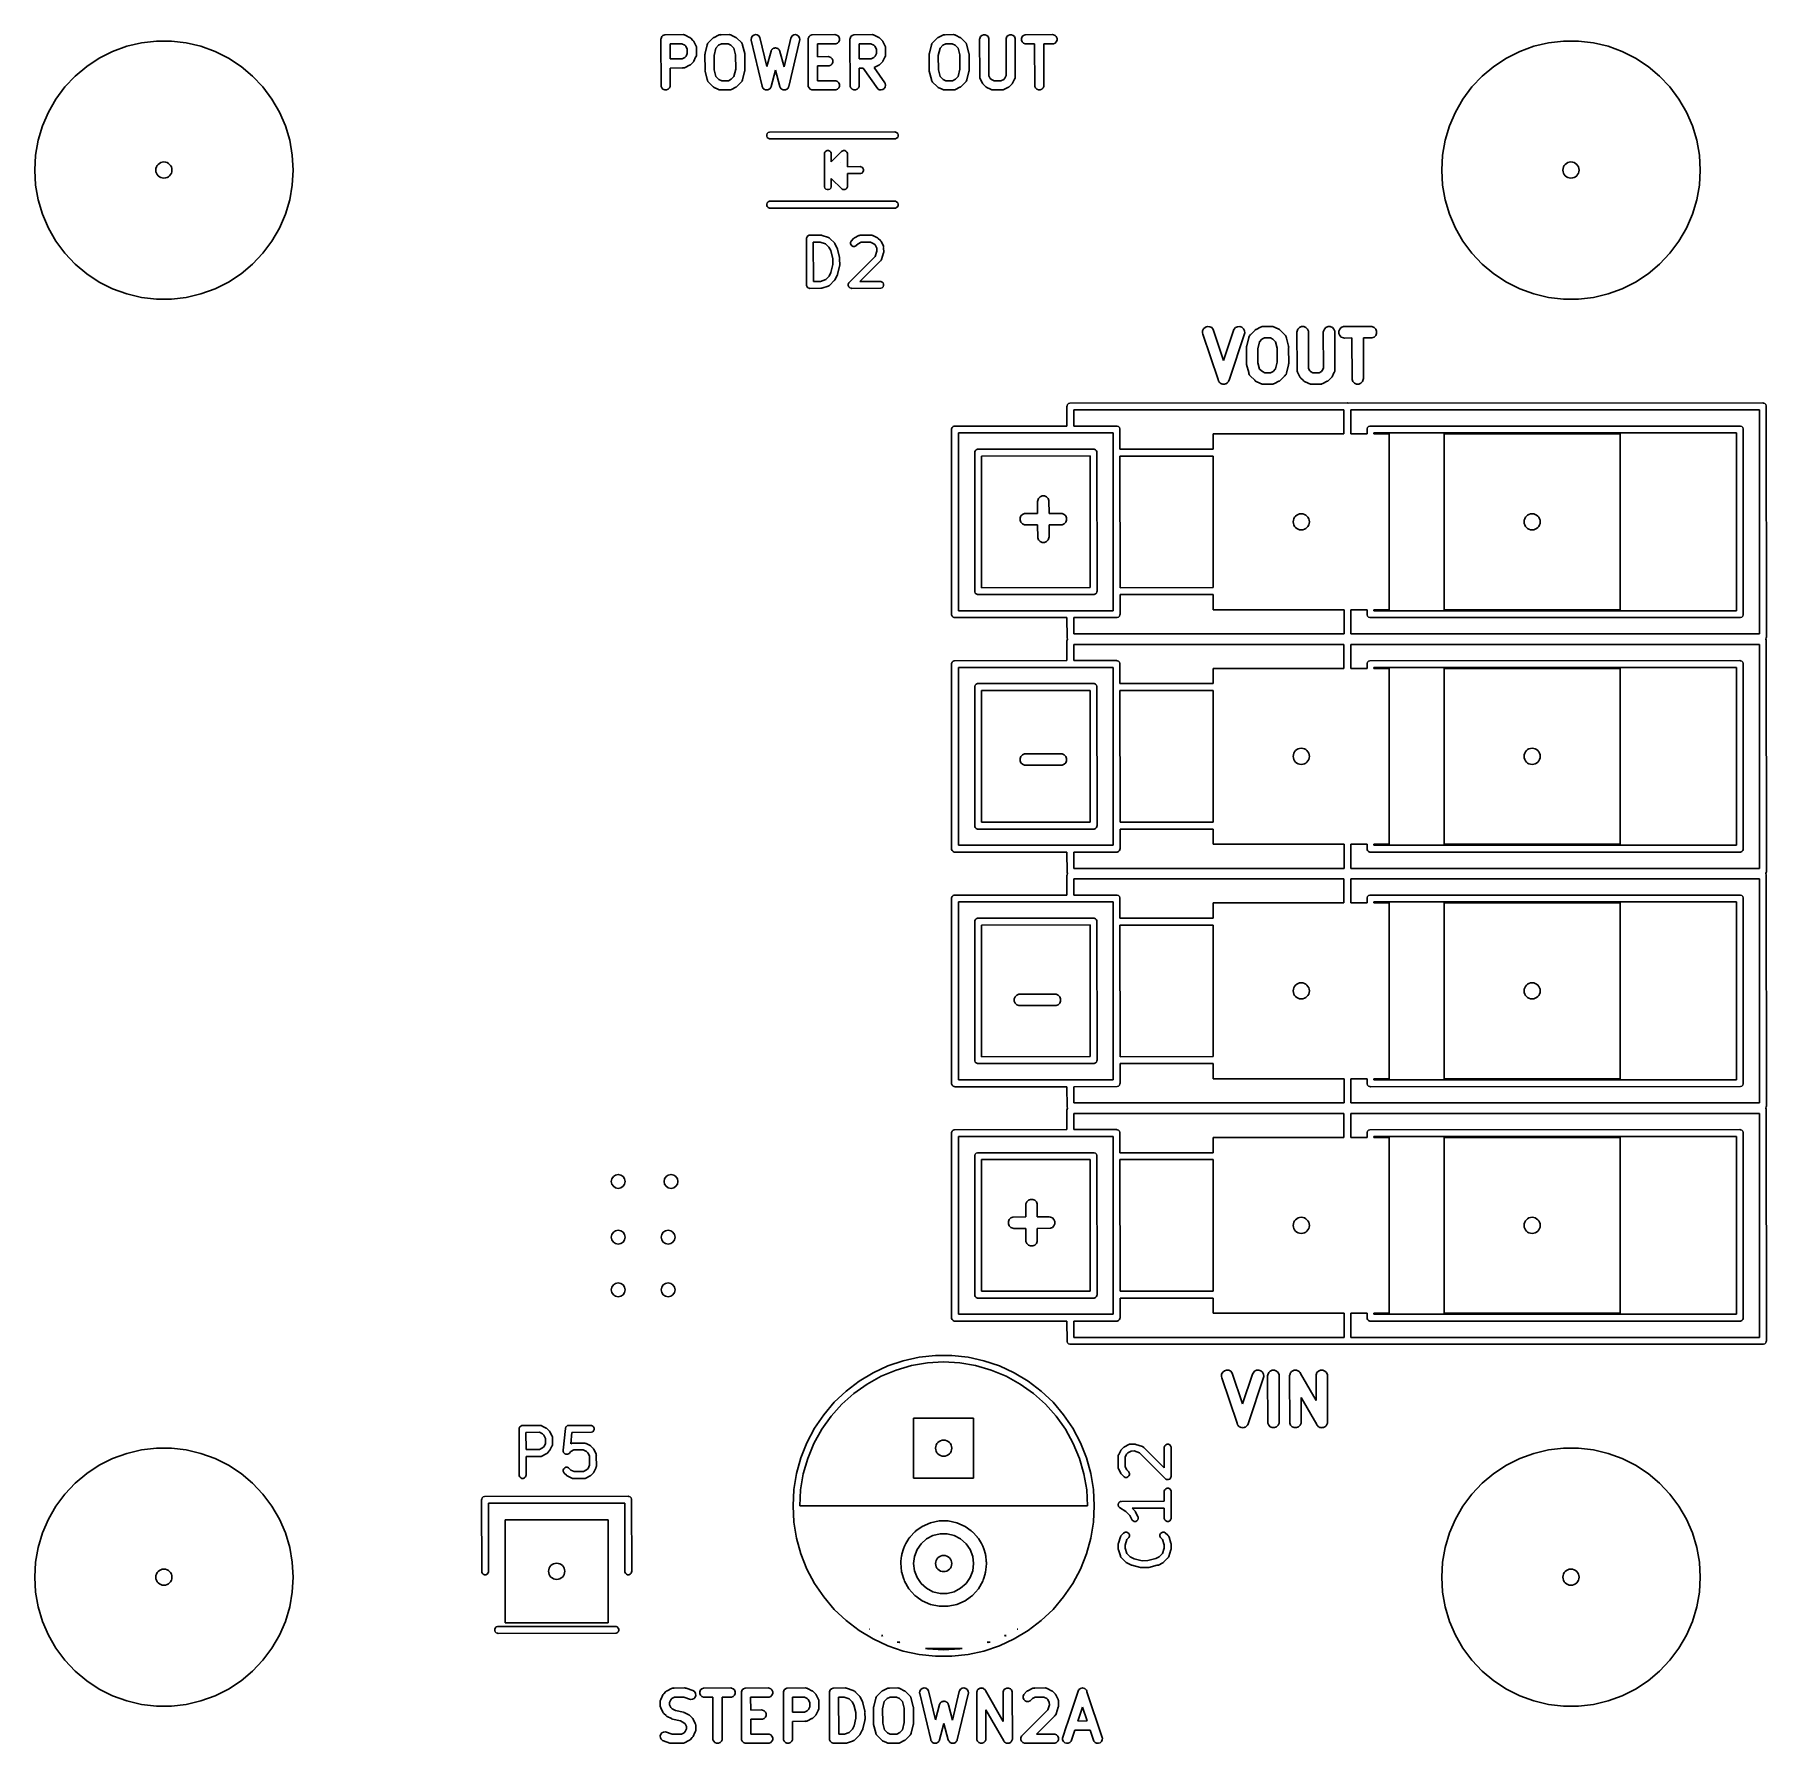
# Model space of a CAD drawing. Extents: x 4.69 to 6.17, y -4.14 to -2.68.
import ezdxf

# ---------------------------------------------------------------- set-up
doc = ezdxf.new("R2010")
doc.units = 0
doc.header["$MEASUREMENT"] = 0
doc.layers.add('BLACK', color=7, linetype='CONTINUOUS')

msp = doc.modelspace()

# ---------------------------------------------------------------- linework, layer by layer
at = {"layer": 'BLACK', "linetype": 'CONTINUOUS'}
for p, q in [((5.2239, -2.6884), (5.224, -2.6877)), ((5.224, -2.6877), (5.2246, -2.6862)), ((5.2246, -2.6862), (5.2256, -2.6852)), ((5.2256, -2.6852), (5.2271, -2.6846)), ((5.2271, -2.6846), (5.2428, -2.6845)), ((5.2428, -2.6845), (5.2436, -2.6846)), ((5.2436, -2.6846), (5.2437, -2.6846)), ((5.2437, -2.6846), (5.2439, -2.6846)), ((5.2439, -2.6846), (5.2446, -2.685)), ((5.2446, -2.685), (5.245, -2.6852)), ((5.245, -2.6852), (5.2451, -2.6852)), ((5.2451, -2.6852), (5.2483, -2.6868)), ((5.2483, -2.6868), (5.2487, -2.687)), ((5.2487, -2.687), (5.2488, -2.687)), ((5.2488, -2.687), (5.2488, -2.6871)), ((5.2488, -2.6871), (5.249, -2.6872)), ((5.249, -2.6872), (5.2493, -2.6875)), ((5.2493, -2.6875), (5.2512, -2.6894)), ((5.2648, -2.691), (5.2682, -2.6875)), ((5.2682, -2.6875), (5.2685, -2.6873)), ((5.2685, -2.6873), (5.2685, -2.6872)), ((5.2685, -2.6872), (5.2686, -2.6872)), ((5.2686, -2.6872), (5.2688, -2.687)), ((5.2688, -2.687), (5.2692, -2.6869)), ((5.2692, -2.6869), (5.2729, -2.6849)), ((5.2729, -2.6849), (5.2737, -2.6846)), ((5.2737, -2.6846), (5.2738, -2.6846)), ((5.2738, -2.6846), (5.2739, -2.6846)), ((5.2739, -2.6846), (5.2747, -2.6846)), ((5.2747, -2.6846), (5.2752, -2.6845)), ((5.2752, -2.6845), (5.2753, -2.6846)), ((5.2753, -2.6846), (5.2822, -2.6845)), ((5.2822, -2.6845), (5.283, -2.6846)), ((5.283, -2.6846), (5.2831, -2.6846)), ((5.2831, -2.6846), (5.2832, -2.6846)), ((5.2832, -2.6846), (5.284, -2.685)), ((5.284, -2.685), (5.2844, -2.6852)), ((5.2844, -2.6852), (5.2844, -2.6852)), ((5.2844, -2.6852), (5.2877, -2.6868)), ((5.2877, -2.6868), (5.288, -2.687)), ((5.288, -2.687), (5.2881, -2.687)), ((5.2881, -2.687), (5.2882, -2.6871)), ((5.2882, -2.6871), (5.2884, -2.6872)), ((5.2884, -2.6872), (5.2887, -2.6876)), ((5.2887, -2.6876), (5.2925, -2.6913)), ((5.3008, -2.6886), (5.301, -2.6871)), ((5.301, -2.6871), (5.3018, -2.6858)), ((5.3018, -2.6858), (5.3031, -2.6849)), ((5.3031, -2.6849), (5.3046, -2.6845)), ((5.3046, -2.6845), (5.3061, -2.6847)), ((5.3061, -2.6847), (5.3074, -2.6855)), ((5.3074, -2.6855), (5.3083, -2.6868)), ((5.3083, -2.6868), (5.3143, -2.7118)), ((5.3289, -2.7119), (5.3346, -2.6875)), ((5.3346, -2.6875), (5.3349, -2.6868)), ((5.3349, -2.6868), (5.3358, -2.6855)), ((5.3358, -2.6855), (5.3371, -2.6847)), ((5.3371, -2.6847), (5.3386, -2.6845)), ((5.3386, -2.6845), (5.3401, -2.6849)), ((5.3401, -2.6849), (5.3413, -2.6858)), ((5.3413, -2.6858), (5.3421, -2.6871)), ((5.3421, -2.6871), (5.3424, -2.6886)), ((5.3495, -2.6884), (5.3496, -2.6877)), ((5.3496, -2.6877), (5.3502, -2.6862)), ((5.3502, -2.6862), (5.3513, -2.6852)), ((5.3513, -2.6852), (5.3527, -2.6846)), ((5.3527, -2.6846), (5.3722, -2.6845)), ((5.3722, -2.6845), (5.373, -2.6846)), ((5.373, -2.6846), (5.3744, -2.6852)), ((5.3744, -2.6852), (5.3755, -2.6862)), ((5.3755, -2.6862), (5.3761, -2.6877)), ((5.3761, -2.6877), (5.3761, -2.6892)), ((5.3851, -2.6884), (5.3852, -2.6877)), ((5.3852, -2.6877), (5.3858, -2.6862)), ((5.3858, -2.6862), (5.3869, -2.6852)), ((5.3869, -2.6852), (5.3883, -2.6846)), ((5.3883, -2.6846), (5.4041, -2.6845)), ((5.4041, -2.6845), (5.4048, -2.6846)), ((5.4048, -2.6846), (5.405, -2.6846)), ((5.405, -2.6846), (5.4051, -2.6846)), ((5.4051, -2.6846), (5.4058, -2.685)), ((5.4058, -2.685), (5.4062, -2.6852)), ((5.4062, -2.6852), (5.4063, -2.6852)), ((5.4063, -2.6852), (5.4096, -2.6868)), ((5.4096, -2.6868), (5.4099, -2.687)), ((5.4099, -2.687), (5.41, -2.687)), ((5.41, -2.687), (5.4101, -2.6871)), ((5.4101, -2.6871), (5.4102, -2.6872)), ((5.4102, -2.6872), (5.4105, -2.6875)), ((5.4105, -2.6875), (5.4125, -2.6894)), ((5.456, -2.691), (5.4594, -2.6875)), ((5.4594, -2.6875), (5.4597, -2.6873)), ((5.4597, -2.6873), (5.4598, -2.6872)), ((5.4598, -2.6872), (5.46, -2.687)), ((5.4598, -2.6872), (5.4598, -2.6872)), ((5.46, -2.687), (5.4604, -2.6869)), ((5.4604, -2.6869), (5.4642, -2.6849)), ((5.4642, -2.6849), (5.4649, -2.6846)), ((5.4649, -2.6846), (5.465, -2.6846)), ((5.465, -2.6846), (5.4652, -2.6846)), ((5.4652, -2.6846), (5.4659, -2.6846)), ((5.4659, -2.6846), (5.4664, -2.6845)), ((5.4664, -2.6845), (5.4665, -2.6846)), ((5.4665, -2.6846), (5.4734, -2.6845)), ((5.4734, -2.6845), (5.4742, -2.6846)), ((5.4742, -2.6846), (5.4743, -2.6846)), ((5.4743, -2.6846), (5.4745, -2.6846)), ((5.4745, -2.6846), (5.4752, -2.685)), ((5.4752, -2.685), (5.4756, -2.6852)), ((5.4756, -2.6852), (5.4757, -2.6852)), ((5.4757, -2.6852), (5.4789, -2.6868)), ((5.4789, -2.6868), (5.4793, -2.687)), ((5.4793, -2.687), (5.4794, -2.687)), ((5.4794, -2.687), (5.4794, -2.6871)), ((5.4794, -2.6871), (5.4796, -2.6872)), ((5.4796, -2.6872), (5.4799, -2.6876)), ((5.4799, -2.6876), (5.4837, -2.6913)), ((5.4957, -2.6884), (5.4958, -2.6877)), ((5.4958, -2.6877), (5.4964, -2.6862)), ((5.4964, -2.6862), (5.4975, -2.6852)), ((5.4975, -2.6852), (5.4989, -2.6846)), ((5.4989, -2.6846), (5.5004, -2.6846)), ((5.5004, -2.6846), (5.5019, -2.6852)), ((5.5019, -2.6852), (5.5029, -2.6862)), ((5.5029, -2.6862), (5.5035, -2.6877)), ((5.5035, -2.6877), (5.5036, -2.7195)), ((5.5182, -2.6884), (5.5183, -2.6877)), ((5.5183, -2.6877), (5.5189, -2.6862)), ((5.5189, -2.6862), (5.52, -2.6852)), ((5.52, -2.6852), (5.5214, -2.6846)), ((5.5214, -2.6846), (5.5229, -2.6846)), ((5.5229, -2.6846), (5.5244, -2.6852)), ((5.5244, -2.6852), (5.5254, -2.6862)), ((5.5254, -2.6862), (5.526, -2.6877)), ((5.526, -2.6877), (5.5261, -2.7203)), ((5.5314, -2.6877), (5.532, -2.6862)), ((5.5314, -2.6892), (5.5314, -2.6877)), ((5.532, -2.6862), (5.5331, -2.6852)), ((5.5331, -2.6852), (5.5345, -2.6846)), ((5.5345, -2.6846), (5.5578, -2.6845)), ((5.5578, -2.6845), (5.5586, -2.6846)), ((5.5586, -2.6846), (5.56, -2.6852)), ((5.56, -2.6852), (5.5611, -2.6862)), ((5.5611, -2.6862), (5.5617, -2.6877)), ((5.5617, -2.6877), (5.5617, -2.6892)), ((4.7449, -2.7045), (4.7563, -2.6988)), ((4.7563, -2.6988), (4.7684, -2.6944)), ((4.7684, -2.6944), (4.7809, -2.6914)), ((4.7809, -2.6914), (4.7936, -2.69)), ((4.7936, -2.69), (4.8064, -2.69)), ((4.8064, -2.69), (4.8191, -2.6914)), ((4.8191, -2.6914), (4.8316, -2.6944)), ((4.8316, -2.6944), (4.8437, -2.6988)), ((4.8437, -2.6988), (4.8551, -2.7045)), ((5.224, -2.7286), (5.2239, -2.6884)), ((5.2418, -2.6923), (5.2317, -2.6924)), ((5.2317, -2.6924), (5.2317, -2.7052)), ((5.2442, -2.6934), (5.2418, -2.6923)), ((5.2452, -2.6944), (5.2442, -2.6934)), ((5.2464, -2.6968), (5.2452, -2.6944)), ((5.2453, -2.7029), (5.2464, -2.7005)), ((5.2464, -2.7005), (5.2464, -2.6968)), ((5.2512, -2.6894), (5.2515, -2.6897)), ((5.2515, -2.6897), (5.2516, -2.6898)), ((5.2516, -2.6898), (5.2516, -2.6898)), ((5.2516, -2.6898), (5.2517, -2.69)), ((5.2517, -2.69), (5.2519, -2.6904)), ((5.2519, -2.6904), (5.2539, -2.6942)), ((5.2541, -2.7026), (5.2538, -2.7033)), ((5.2539, -2.6942), (5.2541, -2.6949)), ((5.2541, -2.6949), (5.2541, -2.695)), ((5.2541, -2.695), (5.2542, -2.6952)), ((5.2542, -2.7023), (5.2541, -2.7025)), ((5.2541, -2.7025), (5.2541, -2.7026)), ((5.2542, -2.6952), (5.2542, -2.6959)), ((5.2542, -2.6959), (5.2542, -2.6964)), ((5.2542, -2.6964), (5.2542, -2.6965)), ((5.2542, -2.6965), (5.2543, -2.7016)), ((5.2543, -2.7016), (5.2542, -2.7023)), ((5.2614, -2.7013), (5.2615, -2.7008)), ((5.2614, -2.7014), (5.2614, -2.7013)), ((5.2614, -2.7016), (5.2614, -2.7014)), ((5.2614, -2.7014), (5.2614, -2.7014)), ((5.2615, -2.7144), (5.2614, -2.7016)), ((5.2615, -2.7008), (5.2616, -2.7004)), ((5.2616, -2.7004), (5.2634, -2.6931)), ((5.2634, -2.6931), (5.2636, -2.6924)), ((5.2636, -2.6924), (5.2638, -2.6921)), ((5.2638, -2.6921), (5.2639, -2.6919)), ((5.2639, -2.6919), (5.2643, -2.6915)), ((5.2643, -2.6915), (5.2646, -2.6911)), ((5.2646, -2.6911), (5.2648, -2.691)), ((5.2707, -2.6961), (5.2692, -2.7023)), ((5.2692, -2.7023), (5.2693, -2.7144)), ((5.2731, -2.6936), (5.2707, -2.6961)), ((5.2755, -2.6924), (5.2731, -2.6936)), ((5.2812, -2.6923), (5.2755, -2.6924)), ((5.2835, -2.6934), (5.2812, -2.6923)), ((5.2861, -2.696), (5.2835, -2.6934)), ((5.2876, -2.7018), (5.2861, -2.696)), ((5.2877, -2.7139), (5.2876, -2.7018)), ((5.2925, -2.6913), (5.293, -2.6919)), ((5.293, -2.6919), (5.2931, -2.6921)), ((5.2931, -2.6921), (5.2933, -2.6924)), ((5.2933, -2.6924), (5.2934, -2.6929)), ((5.2934, -2.6929), (5.2936, -2.6933)), ((5.2936, -2.6933), (5.2936, -2.6935)), ((5.2936, -2.6935), (5.2954, -2.7006)), ((5.2954, -2.7006), (5.2954, -2.7007)), ((5.2954, -2.7007), (5.2954, -2.7008)), ((5.2954, -2.7008), (5.2954, -2.7009)), ((5.2954, -2.7009), (5.2955, -2.7014)), ((5.2955, -2.7014), (5.2954, -2.7018)), ((5.2954, -2.7018), (5.2955, -2.7147)), ((5.3009, -2.6893), (5.3008, -2.6886)), ((5.3103, -2.7285), (5.3009, -2.6893)), ((5.3143, -2.7118), (5.3178, -2.6987)), ((5.3178, -2.6984), (5.3179, -2.6983)), ((5.3178, -2.6985), (5.3178, -2.6984)), ((5.3178, -2.6987), (5.3178, -2.6985)), ((5.3179, -2.6983), (5.318, -2.6979)), ((5.318, -2.6979), (5.3184, -2.6975)), ((5.3184, -2.6975), (5.3186, -2.6971)), ((5.3186, -2.6971), (5.3188, -2.6969)), ((5.3188, -2.6969), (5.319, -2.6967)), ((5.319, -2.6967), (5.3194, -2.6965)), ((5.3194, -2.6965), (5.3198, -2.6961)), ((5.3198, -2.6961), (5.3201, -2.6961)), ((5.3201, -2.6961), (5.3203, -2.696)), ((5.3203, -2.696), (5.3208, -2.6959)), ((5.3208, -2.6959), (5.3213, -2.6958)), ((5.3213, -2.6958), (5.3216, -2.6958)), ((5.3216, -2.6958), (5.3218, -2.6958)), ((5.3218, -2.6958), (5.3223, -2.6959)), ((5.3223, -2.6959), (5.3228, -2.696)), ((5.3228, -2.696), (5.3231, -2.6961)), ((5.3231, -2.6961), (5.3233, -2.6961)), ((5.3233, -2.6961), (5.3237, -2.6965)), ((5.3237, -2.6965), (5.3242, -2.6967)), ((5.3242, -2.6967), (5.3243, -2.6969)), ((5.3243, -2.6969), (5.3245, -2.6971)), ((5.3245, -2.6971), (5.3248, -2.6975)), ((5.3248, -2.6975), (5.3251, -2.6979)), ((5.3251, -2.6979), (5.3252, -2.6982)), ((5.3252, -2.6982), (5.3253, -2.6984)), ((5.3253, -2.6984), (5.3254, -2.6989)), ((5.3254, -2.6989), (5.3289, -2.7119)), ((5.3424, -2.6886), (5.3329, -2.7287)), ((5.3496, -2.7286), (5.3495, -2.6884)), ((5.373, -2.6923), (5.3573, -2.6924)), ((5.3573, -2.6924), (5.3573, -2.7033)), ((5.3744, -2.6917), (5.373, -2.6923)), ((5.3755, -2.6906), (5.3744, -2.6917)), ((5.3761, -2.6892), (5.3755, -2.6906)), ((5.3852, -2.7286), (5.3851, -2.6884)), ((5.403, -2.6923), (5.3929, -2.6924)), ((5.3929, -2.6924), (5.393, -2.7052)), ((5.4054, -2.6934), (5.403, -2.6923)), ((5.4064, -2.6944), (5.4054, -2.6934)), ((5.4076, -2.6968), (5.4064, -2.6944)), ((5.4066, -2.7029), (5.4077, -2.7005)), ((5.4077, -2.7005), (5.4076, -2.6968)), ((5.4125, -2.6894), (5.4127, -2.6897)), ((5.4127, -2.6897), (5.4128, -2.6898)), ((5.4128, -2.6898), (5.4128, -2.6898)), ((5.4128, -2.6898), (5.413, -2.69)), ((5.413, -2.69), (5.4131, -2.6904)), ((5.4131, -2.6904), (5.4151, -2.6942)), ((5.4154, -2.7026), (5.415, -2.7033)), ((5.4151, -2.6942), (5.4154, -2.6949)), ((5.4154, -2.6949), (5.4154, -2.695)), ((5.4154, -2.695), (5.4154, -2.6952)), ((5.4154, -2.6952), (5.4154, -2.6959)), ((5.4154, -2.6959), (5.4155, -2.6964)), ((5.4155, -2.6964), (5.4154, -2.6965)), ((5.4154, -2.6965), (5.4155, -2.7016)), ((5.4155, -2.7016), (5.4154, -2.7023)), ((5.4154, -2.7023), (5.4154, -2.7025)), ((5.4154, -2.7025), (5.4154, -2.7026)), ((5.4526, -2.7013), (5.4527, -2.7008)), ((5.4526, -2.7014), (5.4526, -2.7013)), ((5.4526, -2.7016), (5.4526, -2.7014)), ((5.4526, -2.7014), (5.4526, -2.7014)), ((5.4527, -2.7144), (5.4526, -2.7016)), ((5.4527, -2.7008), (5.4529, -2.7004)), ((5.4529, -2.7004), (5.4546, -2.6931)), ((5.4546, -2.6931), (5.4549, -2.6924)), ((5.4549, -2.6924), (5.455, -2.6921)), ((5.455, -2.6921), (5.4552, -2.6919)), ((5.4552, -2.6919), (5.4555, -2.6915)), ((5.4555, -2.6915), (5.4558, -2.6911)), ((5.4558, -2.6911), (5.456, -2.691)), ((5.4619, -2.6961), (5.4604, -2.7023)), ((5.4604, -2.7023), (5.4605, -2.7144)), ((5.4644, -2.6936), (5.4619, -2.6961)), ((5.4668, -2.6924), (5.4644, -2.6936)), ((5.4724, -2.6923), (5.4668, -2.6924)), ((5.4747, -2.6934), (5.4724, -2.6923)), ((5.4774, -2.696), (5.4747, -2.6934)), ((5.4789, -2.7018), (5.4774, -2.696)), ((5.4789, -2.7139), (5.4789, -2.7018)), ((5.4837, -2.6913), (5.4842, -2.6919)), ((5.4842, -2.6919), (5.4843, -2.6921)), ((5.4843, -2.6921), (5.4845, -2.6924)), ((5.4845, -2.6924), (5.4846, -2.6929)), ((5.4846, -2.6929), (5.4848, -2.6933)), ((5.4848, -2.6933), (5.4848, -2.6935)), ((5.4848, -2.6935), (5.4866, -2.7006)), ((5.4866, -2.7006), (5.4866, -2.7007)), ((5.4866, -2.7007), (5.4867, -2.7008)), ((5.4867, -2.7008), (5.4867, -2.7009)), ((5.4867, -2.7009), (5.4867, -2.7014)), ((5.4867, -2.7014), (5.4867, -2.7018)), ((5.4867, -2.7018), (5.4867, -2.7147)), ((5.4958, -2.7197), (5.4957, -2.6884)), ((5.5183, -2.7193), (5.5182, -2.6884)), ((5.532, -2.6906), (5.5314, -2.6892)), ((5.5331, -2.6917), (5.532, -2.6906)), ((5.5345, -2.6923), (5.5331, -2.6917)), ((5.5353, -2.6924), (5.5345, -2.6923)), ((5.5426, -2.6923), (5.5353, -2.6924)), ((5.5427, -2.7286), (5.5426, -2.6923)), ((5.5586, -2.6923), (5.5504, -2.6923)), ((5.5504, -2.6923), (5.5505, -2.7278)), ((5.56, -2.6917), (5.5586, -2.6923)), ((5.5611, -2.6906), (5.56, -2.6917)), ((5.5617, -2.6892), (5.5611, -2.6906)), ((5.9449, -2.7045), (5.9563, -2.6988)), ((5.9563, -2.6988), (5.9684, -2.6944)), ((5.9684, -2.6944), (5.9809, -2.6914)), ((5.9809, -2.6914), (5.9936, -2.69)), ((5.9936, -2.69), (6.0064, -2.69)), ((6.0064, -2.69), (6.0191, -2.6914)), ((6.0191, -2.6914), (6.0316, -2.6944)), ((6.0316, -2.6944), (6.0437, -2.6988)), ((6.0437, -2.6988), (6.0551, -2.7045)), ((4.7244, -2.7198), (4.7342, -2.7116)), ((4.7342, -2.7116), (4.7449, -2.7045)), ((4.8551, -2.7045), (4.8658, -2.7116)), ((4.8658, -2.7116), (4.8756, -2.7198)), ((5.2317, -2.7052), (5.242, -2.7051)), ((5.2422, -2.7129), (5.2317, -2.713)), ((5.2317, -2.713), (5.2318, -2.7278)), ((5.242, -2.7051), (5.2443, -2.7039)), ((5.2423, -2.713), (5.2422, -2.7129)), ((5.2429, -2.7129), (5.2423, -2.713)), ((5.2436, -2.7129), (5.2429, -2.7129)), ((5.2437, -2.7129), (5.2436, -2.7129)), ((5.2439, -2.7129), (5.2437, -2.7129)), ((5.2446, -2.7126), (5.2439, -2.7129)), ((5.2443, -2.7039), (5.2453, -2.7029)), ((5.2483, -2.7106), (5.2446, -2.7126)), ((5.2488, -2.7105), (5.2483, -2.7106)), ((5.2489, -2.7103), (5.2488, -2.7105)), ((5.249, -2.7103), (5.2489, -2.7103)), ((5.2491, -2.7102), (5.249, -2.7103)), ((5.2494, -2.71), (5.2491, -2.7102)), ((5.2513, -2.708), (5.2494, -2.71)), ((5.2516, -2.7077), (5.2513, -2.708)), ((5.2517, -2.7076), (5.2516, -2.7077)), ((5.2518, -2.7074), (5.2517, -2.7075)), ((5.2517, -2.7075), (5.2517, -2.7076)), ((5.252, -2.7071), (5.2518, -2.7074)), ((5.2535, -2.7038), (5.252, -2.7071)), ((5.2536, -2.7037), (5.2535, -2.7038)), ((5.2538, -2.7033), (5.2536, -2.7037)), ((5.2614, -2.7149), (5.2615, -2.7144)), ((5.2615, -2.7153), (5.2614, -2.7149)), ((5.2615, -2.7154), (5.2615, -2.7153)), ((5.2615, -2.7155), (5.2615, -2.7154)), ((5.2615, -2.7156), (5.2615, -2.7155)), ((5.2633, -2.7227), (5.2615, -2.7156)), ((5.2693, -2.7144), (5.2708, -2.7203)), ((5.2862, -2.7201), (5.2877, -2.7139)), ((5.2953, -2.7158), (5.2935, -2.7231)), ((5.2954, -2.7154), (5.2953, -2.7158)), ((5.2955, -2.715), (5.2954, -2.7154)), ((5.2955, -2.7147), (5.2955, -2.7148)), ((5.2955, -2.7148), (5.2955, -2.7149)), ((5.2955, -2.7149), (5.2955, -2.715)), ((5.3216, -2.7148), (5.3179, -2.7288)), ((5.3253, -2.7286), (5.3216, -2.7148)), ((5.3573, -2.7033), (5.3666, -2.7032)), ((5.3673, -2.711), (5.3573, -2.7111)), ((5.3573, -2.7111), (5.3574, -2.7239)), ((5.3666, -2.7032), (5.3673, -2.7033)), ((5.3673, -2.7033), (5.3688, -2.7039)), ((5.3688, -2.7105), (5.3673, -2.711)), ((5.3688, -2.7039), (5.3698, -2.705)), ((5.3698, -2.7094), (5.3688, -2.7105)), ((5.3698, -2.705), (5.3704, -2.7064)), ((5.3704, -2.7079), (5.3698, -2.7094)), ((5.3704, -2.7064), (5.3704, -2.7079)), ((5.393, -2.7052), (5.3982, -2.7051)), ((5.3964, -2.713), (5.393, -2.713)), ((5.393, -2.713), (5.393, -2.7278)), ((5.4088, -2.7306), (5.3964, -2.713)), ((5.3982, -2.7051), (5.3984, -2.7051)), ((5.3984, -2.7051), (5.3985, -2.7051)), ((5.3985, -2.7051), (5.4032, -2.7051)), ((5.4032, -2.7051), (5.4056, -2.7039)), ((5.4056, -2.7039), (5.4066, -2.7029)), ((5.4058, -2.7126), (5.4057, -2.7126)), ((5.4057, -2.7126), (5.4148, -2.7255)), ((5.4096, -2.7106), (5.4058, -2.7126)), ((5.41, -2.7105), (5.4096, -2.7106)), ((5.4101, -2.7103), (5.41, -2.7105)), ((5.4102, -2.7103), (5.4101, -2.7103)), ((5.4103, -2.7102), (5.4102, -2.7103)), ((5.4106, -2.71), (5.4103, -2.7102)), ((5.4125, -2.708), (5.4106, -2.71)), ((5.4128, -2.7077), (5.4125, -2.708)), ((5.4129, -2.7076), (5.4128, -2.7077)), ((5.413, -2.7075), (5.4129, -2.7076)), ((5.4132, -2.7071), (5.413, -2.7074)), ((5.413, -2.7074), (5.413, -2.7075)), ((5.4148, -2.7038), (5.4132, -2.7071)), ((5.415, -2.7033), (5.4148, -2.7037)), ((5.4148, -2.7037), (5.4148, -2.7038)), ((5.4526, -2.7149), (5.4527, -2.7144)), ((5.4527, -2.7153), (5.4526, -2.7149)), ((5.4527, -2.7154), (5.4527, -2.7153)), ((5.4527, -2.7155), (5.4527, -2.7154)), ((5.4527, -2.7156), (5.4527, -2.7155)), ((5.4546, -2.7227), (5.4527, -2.7156)), ((5.4605, -2.7144), (5.462, -2.7203)), ((5.4774, -2.7201), (5.4789, -2.7139)), ((5.4865, -2.7158), (5.4847, -2.7231)), ((5.4867, -2.7154), (5.4865, -2.7158)), ((5.4867, -2.7147), (5.4867, -2.7148)), ((5.4867, -2.7148), (5.4867, -2.7149)), ((5.4867, -2.7149), (5.4867, -2.715)), ((5.4867, -2.715), (5.4867, -2.7154)), ((5.9244, -2.7198), (5.9342, -2.7116)), ((5.9342, -2.7116), (5.9449, -2.7045)), ((6.0551, -2.7045), (6.0658, -2.7116)), ((6.0658, -2.7116), (6.0756, -2.7198)), ((4.7079, -2.7394), (4.7156, -2.7291)), ((4.7156, -2.7291), (4.7244, -2.7198)), ((4.8756, -2.7198), (4.8844, -2.7291)), ((4.8844, -2.7291), (4.8921, -2.7394)), ((5.2246, -2.73), (5.224, -2.7286)), ((5.2256, -2.7311), (5.2246, -2.73)), ((5.2271, -2.7317), (5.2256, -2.7311)), ((5.2286, -2.7317), (5.2271, -2.7317)), ((5.23, -2.7311), (5.2286, -2.7317)), ((5.2311, -2.73), (5.23, -2.7311)), ((5.2317, -2.7286), (5.2311, -2.73)), ((5.2318, -2.7278), (5.2317, -2.7286)), ((5.2633, -2.7229), (5.2633, -2.7227)), ((5.2635, -2.7234), (5.2633, -2.7229)), ((5.2636, -2.7239), (5.2635, -2.7234)), ((5.2638, -2.7241), (5.2636, -2.7239)), ((5.2639, -2.7244), (5.2638, -2.7241)), ((5.2644, -2.725), (5.2639, -2.7244)), ((5.2682, -2.7287), (5.2644, -2.725)), ((5.2685, -2.729), (5.2682, -2.7287)), ((5.2687, -2.7291), (5.2685, -2.729)), ((5.2688, -2.7292), (5.2687, -2.7291)), ((5.2689, -2.7292), (5.2688, -2.7292)), ((5.2692, -2.7295), (5.2689, -2.7292)), ((5.2725, -2.731), (5.2692, -2.7295)), ((5.2708, -2.7203), (5.2734, -2.7228)), ((5.2725, -2.7311), (5.2725, -2.731)), ((5.2729, -2.7313), (5.2725, -2.7311)), ((5.2737, -2.7316), (5.2729, -2.7313)), ((5.2734, -2.7228), (5.2757, -2.7239)), ((5.2738, -2.7316), (5.2737, -2.7316)), ((5.2739, -2.7317), (5.2738, -2.7316)), ((5.2747, -2.7317), (5.2739, -2.7317)), ((5.2816, -2.7317), (5.2747, -2.7317)), ((5.2757, -2.7239), (5.2814, -2.7239)), ((5.2814, -2.7239), (5.2838, -2.7226)), ((5.2817, -2.7317), (5.2816, -2.7317)), ((5.2822, -2.7317), (5.2817, -2.7317)), ((5.283, -2.7317), (5.2822, -2.7317)), ((5.2831, -2.7316), (5.283, -2.7317)), ((5.2832, -2.7316), (5.2831, -2.7316)), ((5.284, -2.7313), (5.2832, -2.7316)), ((5.2838, -2.7226), (5.2862, -2.7201)), ((5.2877, -2.7294), (5.284, -2.7313)), ((5.2881, -2.7292), (5.2877, -2.7294)), ((5.2883, -2.7291), (5.2881, -2.7292)), ((5.2884, -2.729), (5.2883, -2.7291)), ((5.2887, -2.7287), (5.2884, -2.729)), ((5.2884, -2.729), (5.2884, -2.729)), ((5.2921, -2.7252), (5.2887, -2.7287)), ((5.2923, -2.7251), (5.2921, -2.7252)), ((5.2926, -2.7247), (5.2923, -2.7251)), ((5.293, -2.7244), (5.2926, -2.7247)), ((5.2931, -2.7241), (5.293, -2.7244)), ((5.2933, -2.7239), (5.2931, -2.7241)), ((5.2935, -2.7231), (5.2933, -2.7239)), ((5.3103, -2.7291), (5.3103, -2.7285)), ((5.3104, -2.7292), (5.3103, -2.7291)), ((5.3105, -2.7294), (5.3104, -2.7292)), ((5.3108, -2.7299), (5.3105, -2.7294)), ((5.3111, -2.7304), (5.3108, -2.7299)), ((5.3113, -2.7305), (5.3111, -2.7304)), ((5.3114, -2.7307), (5.3113, -2.7305)), ((5.3119, -2.731), (5.3114, -2.7307)), ((5.3123, -2.7313), (5.3119, -2.731)), ((5.3125, -2.7314), (5.3123, -2.7313)), ((5.3127, -2.7315), (5.3125, -2.7314)), ((5.3133, -2.7316), (5.3127, -2.7315)), ((5.3138, -2.7317), (5.3133, -2.7316)), ((5.314, -2.7317), (5.3138, -2.7317)), ((5.3142, -2.7317), (5.314, -2.7317)), ((5.3148, -2.7316), (5.3142, -2.7317)), ((5.3153, -2.7315), (5.3148, -2.7316)), ((5.3155, -2.7314), (5.3153, -2.7315)), ((5.3157, -2.7314), (5.3155, -2.7314)), ((5.3162, -2.731), (5.3157, -2.7314)), ((5.3167, -2.7308), (5.3162, -2.731)), ((5.3168, -2.7306), (5.3167, -2.7308)), ((5.317, -2.7305), (5.3168, -2.7306)), ((5.3173, -2.73), (5.317, -2.7305)), ((5.3176, -2.7295), (5.3173, -2.73)), ((5.3177, -2.7293), (5.3176, -2.7295)), ((5.3178, -2.7292), (5.3177, -2.7293)), ((5.3179, -2.7288), (5.3178, -2.7291)), ((5.3178, -2.7291), (5.3178, -2.7292)), ((5.3254, -2.7292), (5.3253, -2.7286)), ((5.3255, -2.7293), (5.3254, -2.7292)), ((5.3255, -2.7295), (5.3255, -2.7293)), ((5.3259, -2.73), (5.3255, -2.7295)), ((5.3262, -2.7305), (5.3259, -2.73)), ((5.3263, -2.7306), (5.3262, -2.7305)), ((5.3265, -2.7308), (5.3263, -2.7306)), ((5.327, -2.731), (5.3265, -2.7308)), ((5.3274, -2.7314), (5.327, -2.731)), ((5.3276, -2.7314), (5.3274, -2.7314)), ((5.3278, -2.7315), (5.3276, -2.7314)), ((5.3284, -2.7316), (5.3278, -2.7315)), ((5.3289, -2.7317), (5.3284, -2.7316)), ((5.3291, -2.7317), (5.3289, -2.7317)), ((5.3293, -2.7317), (5.3291, -2.7317)), ((5.3299, -2.7316), (5.3293, -2.7317)), ((5.3304, -2.7315), (5.3299, -2.7316)), ((5.3306, -2.7314), (5.3304, -2.7315)), ((5.3308, -2.7313), (5.3306, -2.7314)), ((5.3313, -2.731), (5.3308, -2.7313)), ((5.3317, -2.7307), (5.3313, -2.731)), ((5.3319, -2.7305), (5.3317, -2.7307)), ((5.332, -2.7304), (5.3319, -2.7305)), ((5.3323, -2.7299), (5.332, -2.7304)), ((5.3326, -2.7294), (5.3323, -2.7299)), ((5.3327, -2.7292), (5.3326, -2.7294)), ((5.3328, -2.7291), (5.3327, -2.7292)), ((5.3329, -2.7287), (5.3328, -2.729)), ((5.3328, -2.729), (5.3328, -2.7291)), ((5.3502, -2.73), (5.3496, -2.7286)), ((5.3513, -2.7311), (5.3502, -2.73)), ((5.3527, -2.7317), (5.3513, -2.7311)), ((5.3534, -2.7317), (5.3527, -2.7317)), ((5.373, -2.7317), (5.3534, -2.7317)), ((5.3574, -2.7239), (5.3722, -2.7239)), ((5.3722, -2.7239), (5.373, -2.7239)), ((5.373, -2.7239), (5.3744, -2.7245)), ((5.3744, -2.7311), (5.373, -2.7317)), ((5.3744, -2.7245), (5.3755, -2.7256)), ((5.3755, -2.73), (5.3744, -2.7311)), ((5.3755, -2.7256), (5.3761, -2.727)), ((5.3761, -2.7286), (5.3755, -2.73)), ((5.3761, -2.727), (5.3761, -2.7286)), ((5.3858, -2.73), (5.3852, -2.7286)), ((5.3869, -2.7311), (5.3858, -2.73)), ((5.3883, -2.7317), (5.3869, -2.7311)), ((5.3898, -2.7317), (5.3883, -2.7317)), ((5.3912, -2.7311), (5.3898, -2.7317)), ((5.3923, -2.73), (5.3912, -2.7311)), ((5.3929, -2.7286), (5.3923, -2.73)), ((5.393, -2.7278), (5.3929, -2.7286)), ((5.4101, -2.7315), (5.4088, -2.7306)), ((5.4116, -2.7317), (5.4101, -2.7315)), ((5.4131, -2.7314), (5.4116, -2.7317)), ((5.4144, -2.7305), (5.4131, -2.7314)), ((5.4152, -2.7292), (5.4144, -2.7305)), ((5.4148, -2.7255), (5.4152, -2.7262)), ((5.4152, -2.7262), (5.4155, -2.7277)), ((5.4155, -2.7277), (5.4152, -2.7292)), ((5.4546, -2.7229), (5.4546, -2.7227)), ((5.4547, -2.7234), (5.4546, -2.7229)), ((5.4549, -2.7239), (5.4547, -2.7234)), ((5.455, -2.7241), (5.4549, -2.7239)), ((5.4552, -2.7244), (5.455, -2.7241)), ((5.4556, -2.725), (5.4552, -2.7244)), ((5.4594, -2.7287), (5.4556, -2.725)), ((5.4598, -2.729), (5.4594, -2.7287)), ((5.4599, -2.7291), (5.4598, -2.729)), ((5.46, -2.7292), (5.4599, -2.7291)), ((5.4601, -2.7292), (5.46, -2.7292)), ((5.4604, -2.7295), (5.4601, -2.7292)), ((5.4637, -2.731), (5.4604, -2.7295)), ((5.462, -2.7203), (5.4646, -2.7228)), ((5.4637, -2.7311), (5.4637, -2.731)), ((5.4642, -2.7313), (5.4637, -2.7311)), ((5.4649, -2.7316), (5.4642, -2.7313)), ((5.4646, -2.7228), (5.4669, -2.7239)), ((5.465, -2.7316), (5.4649, -2.7316)), ((5.4652, -2.7317), (5.465, -2.7316)), ((5.4659, -2.7317), (5.4652, -2.7317)), ((5.4728, -2.7317), (5.4659, -2.7317)), ((5.4669, -2.7239), (5.4726, -2.7239)), ((5.4726, -2.7239), (5.475, -2.7226)), ((5.4729, -2.7317), (5.4728, -2.7317)), ((5.4735, -2.7317), (5.4729, -2.7317)), ((5.4742, -2.7317), (5.4735, -2.7317)), ((5.4743, -2.7316), (5.4742, -2.7317)), ((5.4745, -2.7316), (5.4743, -2.7316)), ((5.4752, -2.7313), (5.4745, -2.7316)), ((5.475, -2.7226), (5.4774, -2.7201)), ((5.4789, -2.7294), (5.4752, -2.7313)), ((5.4794, -2.7292), (5.4789, -2.7294)), ((5.4795, -2.7291), (5.4794, -2.7292)), ((5.4796, -2.729), (5.4795, -2.7291)), ((5.4797, -2.729), (5.4796, -2.729)), ((5.48, -2.7287), (5.4797, -2.729)), ((5.4834, -2.7252), (5.48, -2.7287)), ((5.4836, -2.7251), (5.4834, -2.7252)), ((5.4838, -2.7247), (5.4836, -2.7251)), ((5.4842, -2.7244), (5.4838, -2.7247)), ((5.4843, -2.7241), (5.4842, -2.7244)), ((5.4845, -2.7239), (5.4843, -2.7241)), ((5.4847, -2.7231), (5.4845, -2.7239)), ((5.4958, -2.7198), (5.4958, -2.7197)), ((5.4958, -2.7204), (5.4958, -2.7198)), ((5.4958, -2.7211), (5.4958, -2.7204)), ((5.4959, -2.7212), (5.4958, -2.7211)), ((5.4959, -2.7213), (5.4959, -2.7212)), ((5.4962, -2.7221), (5.4959, -2.7213)), ((5.4981, -2.7258), (5.4962, -2.7221)), ((5.4983, -2.7262), (5.4981, -2.7258)), ((5.4984, -2.7264), (5.4983, -2.7262)), ((5.4984, -2.7265), (5.4984, -2.7264)), ((5.4985, -2.7265), (5.4984, -2.7265)), ((5.4988, -2.7268), (5.4985, -2.7265)), ((5.5007, -2.7287), (5.4988, -2.7268)), ((5.501, -2.729), (5.5007, -2.7287)), ((5.5012, -2.7291), (5.501, -2.729)), ((5.5012, -2.7292), (5.5012, -2.7291)), ((5.5013, -2.7292), (5.5012, -2.7292)), ((5.5017, -2.7295), (5.5013, -2.7292)), ((5.5049, -2.731), (5.5017, -2.7295)), ((5.5036, -2.7195), (5.5048, -2.7218)), ((5.5048, -2.7218), (5.5058, -2.7228)), ((5.505, -2.7311), (5.5049, -2.731)), ((5.5054, -2.7313), (5.505, -2.7311)), ((5.5061, -2.7316), (5.5054, -2.7313)), ((5.5058, -2.7228), (5.5082, -2.7239)), ((5.5063, -2.7316), (5.5061, -2.7316)), ((5.5064, -2.7317), (5.5063, -2.7316)), ((5.5072, -2.7317), (5.5064, -2.7317)), ((5.5141, -2.7317), (5.5072, -2.7317)), ((5.5082, -2.7239), (5.5138, -2.7239)), ((5.5138, -2.7239), (5.5162, -2.7227)), ((5.5142, -2.7317), (5.5141, -2.7317)), ((5.5147, -2.7317), (5.5142, -2.7317)), ((5.5154, -2.7317), (5.5147, -2.7317)), ((5.5156, -2.7316), (5.5154, -2.7317)), ((5.5157, -2.7316), (5.5156, -2.7316)), ((5.5164, -2.7313), (5.5157, -2.7316)), ((5.5162, -2.7227), (5.5172, -2.7216)), ((5.5202, -2.7294), (5.5164, -2.7313)), ((5.5172, -2.7216), (5.5183, -2.7193)), ((5.5206, -2.7292), (5.5202, -2.7294)), ((5.5208, -2.7291), (5.5206, -2.7292)), ((5.5209, -2.729), (5.5208, -2.729)), ((5.5208, -2.729), (5.5208, -2.7291)), ((5.5212, -2.7287), (5.5209, -2.729)), ((5.5231, -2.7267), (5.5212, -2.7287)), ((5.5234, -2.7265), (5.5231, -2.7267)), ((5.5235, -2.7263), (5.5234, -2.7265)), ((5.5236, -2.7262), (5.5235, -2.7263)), ((5.5238, -2.7258), (5.5236, -2.7261)), ((5.5236, -2.7261), (5.5236, -2.7262)), ((5.5254, -2.7225), (5.5238, -2.7258)), ((5.5256, -2.7221), (5.5254, -2.7225)), ((5.5254, -2.7225), (5.5254, -2.7225)), ((5.526, -2.7213), (5.5256, -2.7221)), ((5.5261, -2.7203), (5.526, -2.7211)), ((5.526, -2.7211), (5.526, -2.7212)), ((5.526, -2.7212), (5.526, -2.7213)), ((5.5433, -2.73), (5.5427, -2.7286)), ((5.5444, -2.7311), (5.5433, -2.73)), ((5.5458, -2.7317), (5.5444, -2.7311)), ((5.5473, -2.7317), (5.5458, -2.7317)), ((5.5487, -2.7311), (5.5473, -2.7317)), ((5.5498, -2.73), (5.5487, -2.7311)), ((5.5504, -2.7286), (5.5498, -2.73)), ((5.5505, -2.7278), (5.5504, -2.7286)), ((5.9079, -2.7394), (5.9156, -2.7291)), ((5.9156, -2.7291), (5.9244, -2.7198)), ((6.0756, -2.7198), (6.0844, -2.7291)), ((6.0844, -2.7291), (6.0921, -2.7394)), ((4.7015, -2.7505), (4.7079, -2.7394)), ((4.8921, -2.7394), (4.8985, -2.7505)), ((5.9015, -2.7505), (5.9079, -2.7394)), ((6.0921, -2.7394), (6.0985, -2.7505)), ((4.6964, -2.7623), (4.7015, -2.7505)), ((4.8985, -2.7505), (4.9036, -2.7623)), ((5.8964, -2.7623), (5.9015, -2.7505)), ((6.0985, -2.7505), (6.1036, -2.7623)), ((4.6905, -2.7872), (4.6927, -2.7746)), ((4.6927, -2.7746), (4.6964, -2.7623)), ((4.9036, -2.7623), (4.9073, -2.7746)), ((4.9073, -2.7746), (4.9095, -2.7872)), ((5.3141, -2.7699), (5.3146, -2.7688)), ((5.3141, -2.771), (5.3141, -2.7699)), ((5.3146, -2.7721), (5.3141, -2.771)), ((5.3146, -2.7688), (5.3154, -2.768)), ((5.3154, -2.7729), (5.3146, -2.7721)), ((5.3154, -2.768), (5.3164, -2.7676)), ((5.3164, -2.7734), (5.3154, -2.7729)), ((5.3164, -2.7676), (5.4233, -2.7675)), ((5.317, -2.7734), (5.3164, -2.7734)), ((5.4239, -2.7734), (5.317, -2.7734)), ((5.4233, -2.7675), (5.4239, -2.7676)), ((5.4239, -2.7676), (5.4249, -2.768)), ((5.4249, -2.7729), (5.4239, -2.7734)), ((5.4249, -2.768), (5.4258, -2.7688)), ((5.4258, -2.7721), (5.4249, -2.7729)), ((5.4258, -2.7688), (5.4262, -2.7699)), ((5.4262, -2.771), (5.4258, -2.7721)), ((5.4262, -2.7699), (5.4262, -2.771)), ((5.8905, -2.7872), (5.8927, -2.7746)), ((5.8927, -2.7746), (5.8964, -2.7623)), ((6.1036, -2.7623), (6.1073, -2.7746)), ((6.1073, -2.7746), (6.1095, -2.7872)), ((4.6898, -2.8), (4.6905, -2.7872)), ((4.9095, -2.7872), (4.9102, -2.8)), ((5.3633, -2.7856), (5.3638, -2.7846)), ((5.3633, -2.7862), (5.3633, -2.7856)), ((5.3633, -2.8144), (5.3633, -2.7862)), ((5.3638, -2.7846), (5.3646, -2.7838)), ((5.3646, -2.7838), (5.3656, -2.7833)), ((5.3656, -2.7833), (5.3668, -2.7833)), ((5.3668, -2.7833), (5.3679, -2.7838)), ((5.3679, -2.7838), (5.3687, -2.7846)), ((5.3687, -2.7846), (5.3691, -2.7856)), ((5.3691, -2.793), (5.3779, -2.7841)), ((5.3691, -2.7856), (5.3691, -2.793)), ((5.3779, -2.7841), (5.3784, -2.7838)), ((5.3784, -2.7838), (5.3791, -2.7835)), ((5.3791, -2.7835), (5.3794, -2.7833)), ((5.3794, -2.7833), (5.3806, -2.7833)), ((5.3806, -2.7833), (5.3816, -2.7838)), ((5.3816, -2.7838), (5.3825, -2.7846)), ((5.3825, -2.7846), (5.3829, -2.7856)), ((5.3829, -2.7856), (5.3829, -2.7971)), ((5.8898, -2.8), (5.8905, -2.7872)), ((6.1095, -2.7872), (6.1102, -2.8)), ((4.6905, -2.8128), (4.6898, -2.8)), ((4.9102, -2.8), (4.9095, -2.8128)), ((5.377, -2.7933), (5.3771, -2.7933)), ((5.3771, -2.7933), (5.377, -2.7933)), ((5.3771, -2.7933), (5.3771, -2.7933)), ((5.3829, -2.7971), (5.3938, -2.797)), ((5.3944, -2.8029), (5.3829, -2.8029)), ((5.3829, -2.8029), (5.383, -2.8138)), ((5.3938, -2.797), (5.3944, -2.7971)), ((5.3944, -2.7971), (5.3954, -2.7975)), ((5.3954, -2.8025), (5.3944, -2.8029)), ((5.3954, -2.7975), (5.3962, -2.7984)), ((5.3962, -2.8016), (5.3954, -2.8025)), ((5.3962, -2.7984), (5.3967, -2.7994)), ((5.3967, -2.8006), (5.3962, -2.8016)), ((5.3967, -2.7994), (5.3967, -2.8006)), ((5.8905, -2.8128), (5.8898, -2.8)), ((6.1102, -2.8), (6.1095, -2.8128)), ((4.6927, -2.8254), (4.6905, -2.8128)), ((4.9095, -2.8128), (4.9073, -2.8254)), ((5.3638, -2.8154), (5.3633, -2.8144)), ((5.3646, -2.8162), (5.3638, -2.8154)), ((5.3656, -2.8167), (5.3646, -2.8162)), ((5.3668, -2.8167), (5.3656, -2.8167)), ((5.3679, -2.8162), (5.3668, -2.8167)), ((5.3687, -2.8154), (5.3679, -2.8162)), ((5.3691, -2.8144), (5.3687, -2.8154)), ((5.3692, -2.8138), (5.3691, -2.8144)), ((5.3784, -2.8162), (5.3692, -2.8071)), ((5.3692, -2.8071), (5.3692, -2.8138)), ((5.3791, -2.8165), (5.3784, -2.8162)), ((5.3794, -2.8167), (5.3791, -2.8165)), ((5.3806, -2.8167), (5.3794, -2.8167)), ((5.3794, -2.8167), (5.3794, -2.8167)), ((5.3816, -2.8162), (5.3806, -2.8167)), ((5.3825, -2.8154), (5.3816, -2.8162)), ((5.3829, -2.8144), (5.3825, -2.8154)), ((5.383, -2.8138), (5.3829, -2.8144)), ((5.8927, -2.8254), (5.8905, -2.8128)), ((6.1095, -2.8128), (6.1073, -2.8254)), ((4.6964, -2.8377), (4.6927, -2.8254)), ((4.9073, -2.8254), (4.9036, -2.8377)), ((5.3141, -2.829), (5.3146, -2.8279)), ((5.3141, -2.8301), (5.3141, -2.829)), ((5.3146, -2.8312), (5.3141, -2.8301)), ((5.3146, -2.8279), (5.3154, -2.8271)), ((5.3154, -2.832), (5.3146, -2.8312)), ((5.3154, -2.8271), (5.3164, -2.8266)), ((5.3164, -2.8324), (5.3154, -2.832)), ((5.3164, -2.8266), (5.4233, -2.8266)), ((5.317, -2.8325), (5.3164, -2.8324)), ((5.4239, -2.8324), (5.317, -2.8325)), ((5.4233, -2.8266), (5.4239, -2.8266)), ((5.4239, -2.8266), (5.4249, -2.8271)), ((5.4249, -2.832), (5.4239, -2.8324)), ((5.4249, -2.8271), (5.4258, -2.8279)), ((5.4258, -2.8312), (5.4249, -2.832)), ((5.4258, -2.8279), (5.4262, -2.829)), ((5.4262, -2.8301), (5.4258, -2.8312)), ((5.4262, -2.829), (5.4262, -2.8301)), ((5.8964, -2.8377), (5.8927, -2.8254)), ((6.1073, -2.8254), (6.1036, -2.8377)), ((4.7015, -2.8495), (4.6964, -2.8377)), ((4.7079, -2.8606), (4.7015, -2.8495)), ((4.8985, -2.8495), (4.8921, -2.8606)), ((4.9036, -2.8377), (4.8985, -2.8495)), ((5.9015, -2.8495), (5.8964, -2.8377)), ((5.9079, -2.8606), (5.9015, -2.8495)), ((6.0985, -2.8495), (6.0921, -2.8606)), ((6.1036, -2.8377), (6.0985, -2.8495)), ((4.7156, -2.8709), (4.7079, -2.8606)), ((4.8921, -2.8606), (4.8844, -2.8709)), ((5.348, -2.858), (5.3485, -2.8569)), ((5.348, -2.8585), (5.348, -2.858)), ((5.348, -2.8985), (5.348, -2.8585)), ((5.3485, -2.8569), (5.3493, -2.8561)), ((5.3493, -2.8561), (5.3504, -2.8556)), ((5.3504, -2.8556), (5.3603, -2.8556)), ((5.3597, -2.8614), (5.3538, -2.8615)), ((5.3538, -2.8615), (5.3539, -2.895)), ((5.3643, -2.8629), (5.3597, -2.8614)), ((5.3603, -2.8556), (5.3606, -2.8556)), ((5.3606, -2.8556), (5.3607, -2.8556)), ((5.3607, -2.8556), (5.3607, -2.8556)), ((5.3607, -2.8556), (5.3609, -2.8556)), ((5.3609, -2.8556), (5.3613, -2.8558)), ((5.3613, -2.8558), (5.3669, -2.8576)), ((5.3672, -2.8658), (5.3643, -2.8629)), ((5.3669, -2.8576), (5.3674, -2.8578)), ((5.3674, -2.8578), (5.3675, -2.8579)), ((5.3675, -2.8579), (5.3676, -2.858)), ((5.3676, -2.858), (5.368, -2.8583)), ((5.368, -2.8583), (5.3683, -2.8586)), ((5.3683, -2.8586), (5.3683, -2.8587)), ((5.3683, -2.8587), (5.3718, -2.8621)), ((5.3718, -2.8621), (5.372, -2.8623)), ((5.372, -2.8623), (5.372, -2.8624)), ((5.372, -2.8624), (5.3721, -2.8624)), ((5.3721, -2.8624), (5.3721, -2.8625)), ((5.3721, -2.8625), (5.3723, -2.8629)), ((5.3723, -2.8629), (5.3742, -2.8666)), ((5.3855, -2.8617), (5.386, -2.8606)), ((5.3855, -2.8629), (5.3855, -2.8617)), ((5.386, -2.8639), (5.3855, -2.8629)), ((5.386, -2.8606), (5.3882, -2.8583)), ((5.3868, -2.8647), (5.386, -2.8639)), ((5.3879, -2.8652), (5.3868, -2.8647)), ((5.3882, -2.8583), (5.3884, -2.8581)), ((5.3884, -2.8581), (5.3885, -2.8581)), ((5.3885, -2.8581), (5.3886, -2.858)), ((5.3886, -2.858), (5.3887, -2.858)), ((5.3887, -2.858), (5.389, -2.8578)), ((5.389, -2.8578), (5.3927, -2.8559)), ((5.3901, -2.8647), (5.389, -2.8652)), ((5.3905, -2.8644), (5.3901, -2.8647)), ((5.392, -2.8629), (5.3905, -2.8644)), ((5.3947, -2.8615), (5.392, -2.8629)), ((5.3927, -2.8559), (5.3933, -2.8557)), ((5.3933, -2.8557), (5.3934, -2.8557)), ((5.3934, -2.8557), (5.3935, -2.8556)), ((5.3935, -2.8556), (5.394, -2.8556)), ((5.394, -2.8556), (5.3944, -2.8556)), ((5.3944, -2.8556), (5.3945, -2.8556)), ((5.3945, -2.8556), (5.4034, -2.8556)), ((5.4027, -2.8614), (5.3947, -2.8615)), ((5.4054, -2.8628), (5.4027, -2.8614)), ((5.4034, -2.8556), (5.404, -2.8556)), ((5.404, -2.8556), (5.4041, -2.8557)), ((5.4041, -2.8557), (5.4042, -2.8557)), ((5.4042, -2.8557), (5.4047, -2.8559)), ((5.4047, -2.8559), (5.4051, -2.8561)), ((5.4051, -2.8561), (5.4051, -2.8561)), ((5.4051, -2.8561), (5.4085, -2.8578)), ((5.4066, -2.8639), (5.4054, -2.8628)), ((5.408, -2.8667), (5.4066, -2.8639)), ((5.4085, -2.8578), (5.4088, -2.8579)), ((5.4088, -2.8579), (5.4088, -2.858)), ((5.4088, -2.858), (5.4089, -2.858)), ((5.4089, -2.858), (5.409, -2.8581)), ((5.409, -2.8581), (5.4092, -2.8583)), ((5.4092, -2.8583), (5.4111, -2.8602)), ((5.4111, -2.8602), (5.4113, -2.8604)), ((5.4113, -2.8604), (5.4114, -2.8605)), ((5.4114, -2.8605), (5.4114, -2.8605)), ((5.4114, -2.8605), (5.4115, -2.8606)), ((5.4115, -2.8606), (5.4117, -2.861)), ((5.4117, -2.861), (5.4136, -2.8647)), ((5.4136, -2.8647), (5.4138, -2.8653)), ((5.9156, -2.8709), (5.9079, -2.8606)), ((6.0921, -2.8606), (6.0844, -2.8709)), ((4.7244, -2.8802), (4.7156, -2.8709)), ((4.8844, -2.8709), (4.8756, -2.8802)), ((5.3687, -2.8687), (5.3672, -2.8658)), ((5.3705, -2.8756), (5.3687, -2.8687)), ((5.3705, -2.8805), (5.3705, -2.8756)), ((5.3742, -2.8666), (5.3742, -2.8666)), ((5.3742, -2.8666), (5.3742, -2.8666)), ((5.3742, -2.8666), (5.3742, -2.8667)), ((5.3742, -2.8667), (5.3744, -2.8671)), ((5.3744, -2.8671), (5.3744, -2.8674)), ((5.3744, -2.8674), (5.3763, -2.8747)), ((5.3763, -2.8747), (5.3763, -2.8748)), ((5.3763, -2.8748), (5.3763, -2.8748)), ((5.3763, -2.8748), (5.3763, -2.8749)), ((5.3763, -2.8749), (5.3764, -2.8753)), ((5.3764, -2.8753), (5.3763, -2.8756)), ((5.3763, -2.8756), (5.3764, -2.881)), ((5.3841, -2.8963), (5.4065, -2.8737)), ((5.389, -2.8652), (5.3879, -2.8652)), ((5.4108, -2.8778), (5.3936, -2.895)), ((5.4065, -2.8737), (5.408, -2.8692)), ((5.408, -2.8692), (5.408, -2.8667)), ((5.4109, -2.8777), (5.4108, -2.8778)), ((5.4112, -2.8774), (5.4109, -2.8777)), ((5.4115, -2.877), (5.4112, -2.8774)), ((5.4116, -2.877), (5.4115, -2.877)), ((5.4119, -2.8763), (5.4116, -2.8769)), ((5.4116, -2.8769), (5.4116, -2.877)), ((5.4137, -2.8707), (5.4119, -2.8763)), ((5.4138, -2.8704), (5.4137, -2.8707)), ((5.4138, -2.8653), (5.4138, -2.8654)), ((5.4138, -2.8654), (5.4138, -2.8655)), ((5.4138, -2.8655), (5.4138, -2.866)), ((5.4138, -2.866), (5.4139, -2.8664)), ((5.4139, -2.8664), (5.4138, -2.8665)), ((5.4138, -2.8665), (5.4139, -2.8698)), ((5.4139, -2.8702), (5.4138, -2.8702)), ((5.4138, -2.8702), (5.4138, -2.8704)), ((5.4139, -2.8698), (5.4139, -2.8701)), ((5.4139, -2.8701), (5.4139, -2.8702)), ((5.9244, -2.8802), (5.9156, -2.8709)), ((6.0844, -2.8709), (6.0756, -2.8802)), ((4.7342, -2.8884), (4.7244, -2.8802)), ((4.7449, -2.8955), (4.7342, -2.8884)), ((4.8658, -2.8884), (4.8551, -2.8955)), ((4.8756, -2.8802), (4.8658, -2.8884)), ((5.36, -2.895), (5.3644, -2.8934)), ((5.3644, -2.8934), (5.3674, -2.8904)), ((5.3674, -2.8904), (5.3689, -2.8873)), ((5.3717, -2.8943), (5.368, -2.8981)), ((5.3689, -2.8873), (5.3705, -2.8805)), ((5.372, -2.8941), (5.3717, -2.8943)), ((5.3721, -2.894), (5.372, -2.8941)), ((5.3722, -2.8939), (5.3721, -2.8939)), ((5.3721, -2.8939), (5.3721, -2.894)), ((5.3723, -2.8936), (5.3722, -2.8939)), ((5.3741, -2.89), (5.3723, -2.8936)), ((5.3742, -2.8898), (5.3741, -2.89)), ((5.3744, -2.8894), (5.3742, -2.8898)), ((5.3762, -2.8819), (5.3744, -2.8892)), ((5.3744, -2.8892), (5.3744, -2.8893)), ((5.3744, -2.8893), (5.3744, -2.8893)), ((5.3744, -2.8893), (5.3744, -2.8894)), ((5.3763, -2.8816), (5.3762, -2.8819)), ((5.3764, -2.8813), (5.3763, -2.8816)), ((5.3764, -2.881), (5.3764, -2.8811)), ((5.3764, -2.8811), (5.3764, -2.8812)), ((5.3764, -2.8812), (5.3764, -2.8813)), ((5.9342, -2.8884), (5.9244, -2.8802)), ((5.9449, -2.8955), (5.9342, -2.8884)), ((6.0658, -2.8884), (6.0551, -2.8955)), ((6.0756, -2.8802), (6.0658, -2.8884)), ((4.7563, -2.9012), (4.7449, -2.8955)), ((4.7684, -2.9056), (4.7563, -2.9012)), ((4.7809, -2.9086), (4.7684, -2.9056)), ((4.7936, -2.91), (4.7809, -2.9086)), ((4.8191, -2.9086), (4.8064, -2.91)), ((4.8316, -2.9056), (4.8191, -2.9086)), ((4.8437, -2.9012), (4.8316, -2.9056)), ((4.8551, -2.8955), (4.8437, -2.9012)), ((5.3485, -2.8995), (5.348, -2.8985)), ((5.3493, -2.9004), (5.3485, -2.8995)), ((5.3504, -2.9008), (5.3493, -2.9004)), ((5.3509, -2.9009), (5.3504, -2.9008)), ((5.3603, -2.9008), (5.3509, -2.9009)), ((5.3539, -2.895), (5.36, -2.895)), ((5.3607, -2.9008), (5.3603, -2.9008)), ((5.3608, -2.9008), (5.3607, -2.9008)), ((5.3609, -2.9008), (5.3608, -2.9008)), ((5.361, -2.9008), (5.3609, -2.9008)), ((5.3612, -2.9007), (5.361, -2.9008)), ((5.3664, -2.8989), (5.3612, -2.9007)), ((5.3665, -2.8989), (5.3664, -2.8989)), ((5.3669, -2.8988), (5.3665, -2.8989)), ((5.3674, -2.8986), (5.3669, -2.8988)), ((5.3675, -2.8985), (5.3674, -2.8986)), ((5.3676, -2.8985), (5.3675, -2.8985)), ((5.368, -2.8981), (5.3676, -2.8985)), ((5.3837, -2.8973), (5.3841, -2.8963)), ((5.3837, -2.8985), (5.3837, -2.8973)), ((5.3841, -2.8995), (5.3837, -2.8985)), ((5.3849, -2.9004), (5.3841, -2.8995)), ((5.386, -2.9008), (5.3849, -2.9004)), ((5.3866, -2.9009), (5.386, -2.9008)), ((5.4115, -2.9008), (5.3866, -2.9009)), ((5.3936, -2.895), (5.4109, -2.895)), ((5.4109, -2.895), (5.4115, -2.895)), ((5.4115, -2.895), (5.4126, -2.8955)), ((5.4126, -2.9004), (5.4115, -2.9008)), ((5.4126, -2.8955), (5.4134, -2.8963)), ((5.4134, -2.8995), (5.4126, -2.9004)), ((5.4134, -2.8963), (5.4138, -2.8973)), ((5.4138, -2.8985), (5.4134, -2.8995)), ((5.4138, -2.8973), (5.4138, -2.8985)), ((5.9563, -2.9012), (5.9449, -2.8955)), ((5.9684, -2.9056), (5.9563, -2.9012)), ((5.9809, -2.9086), (5.9684, -2.9056)), ((5.9936, -2.91), (5.9809, -2.9086)), ((6.0191, -2.9086), (6.0064, -2.91)), ((6.0316, -2.9056), (6.0191, -2.9086)), ((6.0437, -2.9012), (6.0316, -2.9056)), ((6.0551, -2.8955), (6.0437, -2.9012)), ((4.8064, -2.91), (4.7936, -2.91)), ((6.0064, -2.91), (5.9936, -2.91)), ((5.6858, -2.9389), (5.6859, -2.937)), ((5.686, -2.9399), (5.6858, -2.9389)), ((5.6859, -2.937), (5.6867, -2.9353)), ((5.6867, -2.9353), (5.6882, -2.9341)), ((5.6882, -2.9341), (5.69, -2.9334)), ((5.69, -2.9334), (5.6919, -2.9336)), ((5.6919, -2.9336), (5.6937, -2.9344)), ((5.6937, -2.9344), (5.6949, -2.9359)), ((5.6949, -2.9359), (5.7038, -2.9623)), ((5.7038, -2.9623), (5.7122, -2.9368)), ((5.7218, -2.9389), (5.7084, -2.9793)), ((5.7122, -2.9368), (5.7126, -2.9359)), ((5.7126, -2.9359), (5.7139, -2.9344)), ((5.7139, -2.9344), (5.7156, -2.9336)), ((5.7156, -2.9336), (5.7175, -2.9334)), ((5.7175, -2.9334), (5.7193, -2.9341)), ((5.7193, -2.9341), (5.7208, -2.9353)), ((5.7208, -2.9353), (5.7216, -2.937)), ((5.7216, -2.937), (5.7218, -2.9389)), ((5.7269, -2.9402), (5.7303, -2.9367)), ((5.7303, -2.9367), (5.7307, -2.9364)), ((5.7307, -2.9364), (5.7307, -2.9363)), ((5.7307, -2.9363), (5.7308, -2.9363)), ((5.7308, -2.9363), (5.731, -2.9361)), ((5.731, -2.9361), (5.7315, -2.9359)), ((5.7315, -2.9359), (5.7353, -2.9339)), ((5.7353, -2.9339), (5.7362, -2.9336)), ((5.7362, -2.9336), (5.7364, -2.9336)), ((5.7364, -2.9336), (5.7365, -2.9335)), ((5.7365, -2.9335), (5.7375, -2.9335)), ((5.7375, -2.9335), (5.7381, -2.9334)), ((5.7381, -2.9334), (5.7382, -2.9335)), ((5.7382, -2.9335), (5.745, -2.9334)), ((5.745, -2.9334), (5.746, -2.9335)), ((5.746, -2.9335), (5.7461, -2.9336)), ((5.7461, -2.9336), (5.7463, -2.9336)), ((5.7463, -2.9336), (5.7473, -2.934)), ((5.7473, -2.934), (5.7477, -2.9342)), ((5.7477, -2.9342), (5.7478, -2.9343)), ((5.7478, -2.9343), (5.751, -2.9358)), ((5.751, -2.9358), (5.7514, -2.9361)), ((5.7514, -2.9361), (5.7515, -2.9361)), ((5.7515, -2.9361), (5.7516, -2.9362)), ((5.7516, -2.9362), (5.7518, -2.9363)), ((5.7518, -2.9363), (5.7522, -2.9368)), ((5.7522, -2.9368), (5.756, -2.9405)), ((5.7663, -2.9383), (5.7664, -2.9374)), ((5.7664, -2.9694), (5.7663, -2.9383)), ((5.7664, -2.9374), (5.7672, -2.9356)), ((5.7672, -2.9356), (5.7685, -2.9342)), ((5.7685, -2.9342), (5.7703, -2.9335)), ((5.7703, -2.9335), (5.7722, -2.9335)), ((5.7722, -2.9335), (5.774, -2.9342)), ((5.774, -2.9342), (5.7753, -2.9356)), ((5.7753, -2.9356), (5.7761, -2.9374)), ((5.7761, -2.9374), (5.7762, -2.9692)), ((5.7888, -2.9383), (5.7889, -2.9374)), ((5.7889, -2.9689), (5.7888, -2.9383)), ((5.7889, -2.9374), (5.7897, -2.9356)), ((5.7897, -2.9356), (5.791, -2.9342)), ((5.791, -2.9342), (5.7928, -2.9335)), ((5.7928, -2.9335), (5.7947, -2.9335)), ((5.7947, -2.9335), (5.7965, -2.9342)), ((5.7965, -2.9342), (5.7978, -2.9356)), ((5.7978, -2.9356), (5.7986, -2.9374)), ((5.7986, -2.9374), (5.7987, -2.9702)), ((5.802, -2.9374), (5.8028, -2.9356)), ((5.802, -2.9393), (5.802, -2.9374)), ((5.8028, -2.9356), (5.8041, -2.9342)), ((5.8041, -2.9342), (5.8059, -2.9335)), ((5.8059, -2.9335), (5.8294, -2.9334)), ((5.8294, -2.9334), (5.8303, -2.9335)), ((5.8303, -2.9335), (5.8321, -2.9342)), ((5.8321, -2.9342), (5.8335, -2.9356)), ((5.8335, -2.9356), (5.8342, -2.9374)), ((5.8342, -2.9374), (5.8342, -2.9393)), ((5.699, -2.9787), (5.686, -2.9399)), ((5.7232, -2.9511), (5.7233, -2.9505)), ((5.7232, -2.9512), (5.7232, -2.9511)), ((5.7232, -2.9513), (5.7232, -2.9512)), ((5.7232, -2.9515), (5.7232, -2.9513)), ((5.7233, -2.9643), (5.7232, -2.9515)), ((5.7233, -2.9505), (5.7235, -2.95)), ((5.7235, -2.95), (5.7252, -2.9428)), ((5.7252, -2.9428), (5.7256, -2.9419)), ((5.7256, -2.9419), (5.7258, -2.9416)), ((5.7258, -2.9416), (5.7259, -2.9412)), ((5.7259, -2.9412), (5.7264, -2.9407)), ((5.7264, -2.9407), (5.7267, -2.9403)), ((5.7267, -2.9403), (5.7269, -2.9402)), ((5.7344, -2.9465), (5.733, -2.9524)), ((5.733, -2.9524), (5.733, -2.9643)), ((5.7365, -2.9443), (5.7344, -2.9465)), ((5.7386, -2.9432), (5.7365, -2.9443)), ((5.7437, -2.9432), (5.7386, -2.9432)), ((5.7457, -2.9441), (5.7437, -2.9432)), ((5.748, -2.9464), (5.7457, -2.9441)), ((5.7495, -2.9518), (5.748, -2.9464)), ((5.7495, -2.9637), (5.7495, -2.9518)), ((5.756, -2.9405), (5.7566, -2.9412)), ((5.7566, -2.9412), (5.7567, -2.9416)), ((5.7567, -2.9416), (5.757, -2.9419)), ((5.757, -2.9419), (5.7571, -2.9425)), ((5.7571, -2.9425), (5.7573, -2.943)), ((5.7573, -2.943), (5.7573, -2.9433)), ((5.7573, -2.9433), (5.7591, -2.9503)), ((5.7591, -2.9503), (5.7592, -2.9504)), ((5.7592, -2.9504), (5.7592, -2.9505)), ((5.7592, -2.9505), (5.7592, -2.9506)), ((5.7592, -2.9506), (5.7593, -2.9512)), ((5.7593, -2.9512), (5.7592, -2.9518)), ((5.7592, -2.9518), (5.7593, -2.9646)), ((5.8028, -2.9411), (5.802, -2.9393)), ((5.8041, -2.9424), (5.8028, -2.9411)), ((5.8059, -2.9432), (5.8041, -2.9424)), ((5.8069, -2.9433), (5.8059, -2.9432)), ((5.8132, -2.9432), (5.8069, -2.9433)), ((5.8133, -2.9787), (5.8132, -2.9432)), ((5.8303, -2.9432), (5.823, -2.9432)), ((5.823, -2.9432), (5.823, -2.9777)), ((5.8321, -2.9424), (5.8303, -2.9432)), ((5.8335, -2.9411), (5.8321, -2.9424)), ((5.8342, -2.9393), (5.8335, -2.9411)), ((5.7232, -2.9648), (5.7233, -2.9643)), ((5.7233, -2.9654), (5.7232, -2.9648)), ((5.7233, -2.9655), (5.7233, -2.9654)), ((5.7233, -2.9656), (5.7233, -2.9655)), ((5.7234, -2.9658), (5.7233, -2.9656)), ((5.7252, -2.9727), (5.7234, -2.9658)), ((5.733, -2.9643), (5.7345, -2.9697)), ((5.7481, -2.9695), (5.7495, -2.9637)), ((5.759, -2.966), (5.7573, -2.9733)), ((5.7592, -2.9655), (5.759, -2.966)), ((5.7593, -2.9649), (5.7592, -2.9655)), ((5.7593, -2.9646), (5.7593, -2.9647)), ((5.7593, -2.9647), (5.7593, -2.9648)), ((5.7593, -2.9648), (5.7593, -2.9649)), ((5.699, -2.979), (5.699, -2.9787)), ((5.6993, -2.9795), (5.699, -2.979)), ((5.6995, -2.9801), (5.6993, -2.9795)), ((5.6997, -2.9804), (5.6995, -2.9801)), ((5.6999, -2.9807), (5.6997, -2.9804)), ((5.7003, -2.9811), (5.6999, -2.9807)), ((5.7007, -2.9816), (5.7003, -2.9811)), ((5.7011, -2.9817), (5.7007, -2.9816)), ((5.7013, -2.982), (5.7011, -2.9817)), ((5.7019, -2.9822), (5.7013, -2.982)), ((5.7025, -2.9824), (5.7019, -2.9822)), ((5.7028, -2.9825), (5.7025, -2.9824)), ((5.7031, -2.9826), (5.7028, -2.9825)), ((5.7038, -2.9825), (5.7031, -2.9826)), ((5.7044, -2.9826), (5.7038, -2.9825)), ((5.7047, -2.9825), (5.7044, -2.9826)), ((5.7051, -2.9824), (5.7047, -2.9825)), ((5.7056, -2.9822), (5.7051, -2.9824)), ((5.7062, -2.982), (5.7056, -2.9822)), ((5.7065, -2.9817), (5.7062, -2.982)), ((5.7068, -2.9816), (5.7065, -2.9817)), ((5.7072, -2.9811), (5.7068, -2.9816)), ((5.7076, -2.9807), (5.7072, -2.9811)), ((5.7078, -2.9804), (5.7076, -2.9807)), ((5.708, -2.9801), (5.7078, -2.9804)), ((5.7084, -2.9793), (5.708, -2.9801)), ((5.7252, -2.973), (5.7252, -2.9727)), ((5.7254, -2.9735), (5.7252, -2.973)), ((5.7256, -2.9742), (5.7254, -2.9735)), ((5.7258, -2.9745), (5.7256, -2.9742)), ((5.7259, -2.9748), (5.7258, -2.9745)), ((5.7265, -2.9756), (5.7259, -2.9748)), ((5.7303, -2.9793), (5.7265, -2.9756)), ((5.7307, -2.9797), (5.7303, -2.9793)), ((5.7309, -2.9798), (5.7307, -2.9797)), ((5.731, -2.9799), (5.7309, -2.9798)), ((5.7311, -2.98), (5.731, -2.9799)), ((5.7316, -2.9802), (5.7311, -2.98)), ((5.7347, -2.9817), (5.7316, -2.9802)), ((5.7345, -2.9697), (5.7368, -2.9719)), ((5.7348, -2.9818), (5.7347, -2.9817)), ((5.7352, -2.982), (5.7348, -2.9818)), ((5.7362, -2.9824), (5.7352, -2.982)), ((5.7364, -2.9825), (5.7362, -2.9824)), ((5.7365, -2.9825), (5.7364, -2.9825)), ((5.7375, -2.9826), (5.7365, -2.9825)), ((5.7368, -2.9719), (5.7388, -2.9729)), ((5.7443, -2.9825), (5.7375, -2.9826)), ((5.7388, -2.9729), (5.7439, -2.9728)), ((5.7439, -2.9728), (5.746, -2.9717)), ((5.7444, -2.9826), (5.7443, -2.9825)), ((5.745, -2.9825), (5.7444, -2.9826)), ((5.746, -2.9825), (5.745, -2.9825)), ((5.746, -2.9717), (5.7481, -2.9695)), ((5.7461, -2.9825), (5.746, -2.9825)), ((5.7463, -2.9824), (5.7461, -2.9825)), ((5.7472, -2.9821), (5.7463, -2.9824)), ((5.751, -2.9801), (5.7472, -2.9821)), ((5.7515, -2.9799), (5.751, -2.9801)), ((5.7517, -2.9798), (5.7515, -2.9799)), ((5.7518, -2.9797), (5.7517, -2.9798)), ((5.7519, -2.9796), (5.7518, -2.9797)), ((5.7522, -2.9793), (5.7519, -2.9796)), ((5.7556, -2.9759), (5.7522, -2.9793)), ((5.7558, -2.9757), (5.7556, -2.9759)), ((5.7561, -2.9753), (5.7558, -2.9757)), ((5.7566, -2.9748), (5.7561, -2.9753)), ((5.7567, -2.9745), (5.7566, -2.9748)), ((5.757, -2.9742), (5.7567, -2.9745)), ((5.7573, -2.9733), (5.757, -2.9742)), ((5.7664, -2.9696), (5.7664, -2.9694)), ((5.7664, -2.9703), (5.7664, -2.9696)), ((5.7664, -2.9712), (5.7664, -2.9703)), ((5.7665, -2.9713), (5.7664, -2.9712)), ((5.7665, -2.9715), (5.7665, -2.9713)), ((5.7668, -2.9724), (5.7665, -2.9715)), ((5.7688, -2.9762), (5.7668, -2.9724)), ((5.769, -2.9767), (5.7688, -2.9762)), ((5.7692, -2.9769), (5.769, -2.9767)), ((5.7692, -2.977), (5.7692, -2.9769)), ((5.7693, -2.9771), (5.7692, -2.977)), ((5.7696, -2.9774), (5.7693, -2.9771)), ((5.7717, -2.9793), (5.7696, -2.9774)), ((5.772, -2.9797), (5.7717, -2.9793)), ((5.7722, -2.9798), (5.772, -2.9797)), ((5.7723, -2.9799), (5.7722, -2.9798)), ((5.7724, -2.98), (5.7723, -2.9799)), ((5.7728, -2.9802), (5.7724, -2.98)), ((5.776, -2.9817), (5.7728, -2.9802)), ((5.776, -2.9818), (5.776, -2.9817)), ((5.7765, -2.982), (5.776, -2.9818)), ((5.7762, -2.9692), (5.7772, -2.9711)), ((5.7774, -2.9824), (5.7765, -2.982)), ((5.7772, -2.9711), (5.778, -2.9719)), ((5.7776, -2.9825), (5.7774, -2.9824)), ((5.7778, -2.9825), (5.7776, -2.9825)), ((5.7787, -2.9826), (5.7778, -2.9825)), ((5.778, -2.9719), (5.78, -2.9729)), ((5.7855, -2.9825), (5.7787, -2.9826)), ((5.78, -2.9729), (5.7852, -2.9728)), ((5.7852, -2.9728), (5.7872, -2.9717)), ((5.7856, -2.9826), (5.7855, -2.9825)), ((5.7863, -2.9825), (5.7856, -2.9826)), ((5.7872, -2.9825), (5.7863, -2.9825)), ((5.7872, -2.9717), (5.7879, -2.971)), ((5.7874, -2.9825), (5.7872, -2.9825)), ((5.7875, -2.9824), (5.7874, -2.9825)), ((5.7884, -2.9821), (5.7875, -2.9824)), ((5.7879, -2.971), (5.7889, -2.9689)), ((5.7922, -2.9801), (5.7884, -2.9821)), ((5.7927, -2.9799), (5.7922, -2.9801)), ((5.7929, -2.9798), (5.7927, -2.9799)), ((5.793, -2.9797), (5.7929, -2.9798)), ((5.7931, -2.9796), (5.793, -2.9797)), ((5.7935, -2.9793), (5.7931, -2.9796)), ((5.7954, -2.9773), (5.7935, -2.9793)), ((5.7958, -2.977), (5.7954, -2.9773)), ((5.7959, -2.9768), (5.7958, -2.977)), ((5.796, -2.9767), (5.7959, -2.9768)), ((5.7963, -2.9762), (5.796, -2.9766)), ((5.796, -2.9766), (5.796, -2.9767)), ((5.7978, -2.973), (5.7963, -2.9762)), ((5.798, -2.9725), (5.7978, -2.9729)), ((5.7978, -2.9729), (5.7978, -2.973)), ((5.7985, -2.9715), (5.798, -2.9725)), ((5.7986, -2.9712), (5.7985, -2.9713)), ((5.7985, -2.9713), (5.7985, -2.9715)), ((5.7987, -2.9702), (5.7986, -2.9712)), ((5.814, -2.9804), (5.8133, -2.9787)), ((5.8154, -2.9818), (5.814, -2.9804)), ((5.8172, -2.9825), (5.8154, -2.9818)), ((5.8191, -2.9825), (5.8172, -2.9825)), ((5.8209, -2.9818), (5.8191, -2.9825)), ((5.8222, -2.9804), (5.8209, -2.9818)), ((5.8229, -2.9787), (5.8222, -2.9804)), ((5.823, -2.9777), (5.8229, -2.9787)), ((5.5702, -3.0016), (5.5703, -3.001)), ((5.5702, -3.0183), (5.5702, -3.0016)), ((5.5703, -3.001), (5.5707, -2.9999)), ((5.5707, -2.9999), (5.5715, -2.9991)), ((5.5715, -2.9991), (5.5726, -2.9987)), ((5.5726, -2.9987), (5.8094, -2.9986)), ((5.5761, -3.0045), (5.5761, -3.0183)), ((5.8064, -3.0045), (5.5761, -3.0045)), ((5.8064, -3.025), (5.8064, -3.0045)), ((5.8094, -2.9986), (5.8099, -2.9987)), ((5.8099, -2.9987), (5.8099, -2.9987)), ((5.8099, -2.9987), (5.81, -2.9987)), ((5.81, -2.9987), (6.1637, -2.9986)), ((5.8123, -3.0045), (5.8123, -3.025)), ((6.1607, -3.0045), (5.8123, -3.0045)), ((6.1608, -3.1955), (6.1607, -3.0045)), ((6.1637, -2.9986), (6.1642, -2.9987)), ((6.1642, -2.9987), (6.1643, -2.9987)), ((6.1643, -2.9987), (6.1653, -2.9991)), ((6.1653, -2.9991), (6.1662, -2.9999)), ((6.1662, -2.9999), (6.1666, -3.001)), ((6.1666, -3.001), (6.1667, -3.1984)), ((5.4718, -3.0207), (5.4723, -3.0196)), ((5.4718, -3.0213), (5.4718, -3.0207)), ((5.4718, -3.1781), (5.4718, -3.0213)), ((5.4723, -3.0196), (5.4731, -3.0188)), ((5.4731, -3.0188), (5.4741, -3.0184)), ((5.4741, -3.0184), (5.5702, -3.0183)), ((5.4776, -3.0242), (5.4777, -3.1758)), ((5.6096, -3.0242), (5.4776, -3.0242)), ((5.5761, -3.0183), (5.6125, -3.0183)), ((5.6096, -3.1758), (5.6096, -3.0242)), ((5.6125, -3.0183), (5.6131, -3.0184)), ((5.6131, -3.0184), (5.6142, -3.0188)), ((5.6142, -3.0188), (5.615, -3.0196)), ((5.615, -3.0196), (5.6154, -3.0207)), ((5.6154, -3.0207), (5.6154, -3.038)), ((5.695, -3.038), (5.695, -3.025)), ((5.695, -3.025), (5.8064, -3.025)), ((5.8123, -3.025), (5.8261, -3.025)), ((5.8261, -3.0213), (5.8262, -3.0207)), ((5.8261, -3.025), (5.8261, -3.0213)), ((5.8262, -3.0207), (5.8266, -3.0196)), ((5.8266, -3.0196), (5.8274, -3.0188)), ((5.8274, -3.0188), (5.8285, -3.0184)), ((5.8285, -3.0184), (6.144, -3.0183)), ((5.832, -3.0242), (5.832, -3.025)), ((6.1411, -3.0242), (5.832, -3.0242)), ((5.832, -3.025), (5.845, -3.025)), ((5.845, -3.025), (5.845, -3.175)), ((5.8919, -3.175), (5.8919, -3.025)), ((5.8919, -3.025), (6.0419, -3.025)), ((6.0419, -3.025), (6.0419, -3.175)), ((6.1411, -3.1758), (6.1411, -3.0242)), ((6.144, -3.0183), (6.1446, -3.0184)), ((6.1446, -3.0184), (6.1457, -3.0188)), ((6.1457, -3.0188), (6.1465, -3.0196)), ((6.1465, -3.0196), (6.1469, -3.0207)), ((6.1469, -3.0207), (6.147, -3.1787)), ((5.4915, -3.0403), (5.492, -3.0393)), ((5.4915, -3.0409), (5.4915, -3.0403)), ((5.4915, -3.1597), (5.4915, -3.0409)), ((5.492, -3.0393), (5.4928, -3.0385)), ((5.4928, -3.0385), (5.4938, -3.038)), ((5.4938, -3.038), (5.495, -3.038)), ((5.495, -3.038), (5.4951, -3.038)), ((5.4951, -3.038), (5.5928, -3.038)), ((5.5928, -3.038), (5.593, -3.038)), ((5.593, -3.038), (5.5934, -3.038)), ((5.5934, -3.038), (5.5945, -3.0385)), ((5.5945, -3.0385), (5.5953, -3.0393)), ((5.5953, -3.0393), (5.5957, -3.0403)), ((5.5957, -3.0403), (5.5958, -3.1591)), ((5.6154, -3.038), (5.695, -3.038)), ((5.5899, -3.0438), (5.4973, -3.0439)), ((5.4973, -3.0439), (5.4974, -3.1562)), ((5.5899, -3.1561), (5.5899, -3.0438)), ((5.6154, -3.0439), (5.6155, -3.1562)), ((5.695, -3.0439), (5.6154, -3.0439)), ((5.695, -3.1561), (5.695, -3.0439)), ((5.5451, -3.0827), (5.5452, -3.0817)), ((5.5451, -3.0928), (5.5451, -3.0827)), ((5.5452, -3.0817), (5.5459, -3.08)), ((5.5459, -3.08), (5.5473, -3.0786)), ((5.5473, -3.0786), (5.549, -3.0779)), ((5.549, -3.0779), (5.551, -3.0779)), ((5.551, -3.0779), (5.5527, -3.0786)), ((5.5527, -3.0786), (5.5541, -3.08)), ((5.5541, -3.08), (5.5548, -3.0817)), ((5.5548, -3.0817), (5.5549, -3.0928)), ((5.5302, -3.0967), (5.5309, -3.095)), ((5.5302, -3.0987), (5.5302, -3.0967)), ((5.5309, -3.1004), (5.5302, -3.0987)), ((5.5309, -3.095), (5.5323, -3.0936)), ((5.5323, -3.1018), (5.5309, -3.1004)), ((5.5323, -3.0936), (5.534, -3.0929)), ((5.534, -3.0929), (5.5451, -3.0928)), ((5.5549, -3.0928), (5.565, -3.0928)), ((5.565, -3.0928), (5.566, -3.0929)), ((5.566, -3.0929), (5.5677, -3.0936)), ((5.5677, -3.0936), (5.5691, -3.095)), ((5.5691, -3.1004), (5.5677, -3.1018)), ((5.5691, -3.095), (5.5698, -3.0967)), ((5.5698, -3.0987), (5.5691, -3.1004)), ((5.5698, -3.0967), (5.5698, -3.0987)), ((5.534, -3.1025), (5.5323, -3.1018)), ((5.535, -3.1026), (5.534, -3.1025)), ((5.5451, -3.1026), (5.535, -3.1026)), ((5.5452, -3.1137), (5.5451, -3.1026)), ((5.5459, -3.1154), (5.5452, -3.1137)), ((5.5473, -3.1168), (5.5459, -3.1154)), ((5.5541, -3.1154), (5.5527, -3.1168)), ((5.5548, -3.1137), (5.5541, -3.1154)), ((5.5549, -3.1127), (5.5548, -3.1137)), ((5.566, -3.1025), (5.5549, -3.1026)), ((5.5549, -3.1026), (5.5549, -3.1127)), ((5.5677, -3.1018), (5.566, -3.1025)), ((5.549, -3.1175), (5.5473, -3.1168)), ((5.551, -3.1175), (5.549, -3.1175)), ((5.5527, -3.1168), (5.551, -3.1175)), ((5.492, -3.1607), (5.4915, -3.1597)), ((5.4974, -3.1562), (5.5899, -3.1561)), ((5.5957, -3.1597), (5.5953, -3.1607)), ((5.5958, -3.1591), (5.5957, -3.1597)), ((5.6155, -3.1562), (5.695, -3.1561)), ((5.4928, -3.1615), (5.492, -3.1607)), ((5.4938, -3.162), (5.4928, -3.1615)), ((5.4942, -3.162), (5.4938, -3.162)), ((5.4944, -3.162), (5.4942, -3.162)), ((5.5922, -3.162), (5.4944, -3.162)), ((5.5923, -3.162), (5.5922, -3.162)), ((5.5934, -3.162), (5.5923, -3.162)), ((5.5945, -3.1615), (5.5934, -3.162)), ((5.5953, -3.1607), (5.5945, -3.1615)), ((5.6155, -3.162), (5.6155, -3.1787)), ((5.695, -3.162), (5.6155, -3.162)), ((5.695, -3.175), (5.695, -3.162)), ((5.8065, -3.175), (5.695, -3.175)), ((5.8065, -3.1955), (5.8065, -3.175)), ((5.8262, -3.175), (5.8123, -3.175)), ((5.8123, -3.175), (5.8123, -3.1955)), ((5.8262, -3.1793), (5.8262, -3.175)), ((5.845, -3.175), (5.832, -3.175)), ((5.832, -3.175), (5.832, -3.1758)), ((6.0419, -3.175), (5.8919, -3.175)), ((5.4718, -3.1782), (5.4718, -3.1781)), ((5.4718, -3.1793), (5.4718, -3.1782)), ((5.4722, -3.1804), (5.4718, -3.1793)), ((5.473, -3.1812), (5.4722, -3.1804)), ((5.4741, -3.1816), (5.473, -3.1812)), ((5.4747, -3.1817), (5.4741, -3.1816)), ((5.5702, -3.1817), (5.4747, -3.1817)), ((5.4777, -3.1758), (5.6096, -3.1758)), ((5.5703, -3.199), (5.5702, -3.1817)), ((5.6131, -3.1816), (5.5761, -3.1817)), ((5.5761, -3.1817), (5.5761, -3.1955)), ((5.6142, -3.1812), (5.6131, -3.1816)), ((5.615, -3.1804), (5.6142, -3.1812)), ((5.6154, -3.1793), (5.615, -3.1804)), ((5.6155, -3.1787), (5.6154, -3.1793)), ((5.8266, -3.1804), (5.8262, -3.1793)), ((5.8274, -3.1812), (5.8266, -3.1804)), ((5.8285, -3.1816), (5.8274, -3.1812)), ((5.8291, -3.1817), (5.8285, -3.1816)), ((6.1446, -3.1816), (5.8291, -3.1817)), ((5.832, -3.1758), (6.1411, -3.1758)), ((6.1457, -3.1812), (6.1446, -3.1816)), ((6.1465, -3.1804), (6.1457, -3.1812)), ((6.1469, -3.1793), (6.1465, -3.1804)), ((6.147, -3.1787), (6.1469, -3.1793)), ((5.5702, -3.2016), (5.5703, -3.201)), ((5.5702, -3.2183), (5.5702, -3.2016)), ((5.5707, -3.2), (5.5703, -3.199)), ((5.5703, -3.201), (5.5707, -3.2)), ((5.5761, -3.1955), (5.8065, -3.1955)), ((5.5761, -3.2045), (5.5761, -3.2183)), ((5.8064, -3.2045), (5.5761, -3.2045)), ((5.8064, -3.225), (5.8064, -3.2045)), ((5.8123, -3.1955), (6.1608, -3.1955)), ((5.8123, -3.2045), (5.8123, -3.225)), ((6.1607, -3.2045), (5.8123, -3.2045)), ((6.1608, -3.3955), (6.1607, -3.2045)), ((6.1666, -3.199), (6.1662, -3.2)), ((6.1662, -3.2), (6.1666, -3.201)), ((6.1667, -3.1984), (6.1666, -3.199)), ((6.1666, -3.201), (6.1667, -3.3984)), ((5.4718, -3.2207), (5.4723, -3.2196)), ((5.4723, -3.2196), (5.4731, -3.2188)), ((5.4731, -3.2188), (5.4741, -3.2184)), ((5.4741, -3.2184), (5.5702, -3.2183)), ((5.5761, -3.2183), (5.6125, -3.2183)), ((5.6125, -3.2183), (5.6131, -3.2184)), ((5.6131, -3.2184), (5.6142, -3.2188)), ((5.6142, -3.2188), (5.615, -3.2196)), ((5.615, -3.2196), (5.6154, -3.2207)), ((5.8262, -3.2207), (5.8266, -3.2196)), ((5.8266, -3.2196), (5.8274, -3.2188)), ((5.8274, -3.2188), (5.8285, -3.2184)), ((5.8285, -3.2184), (6.144, -3.2183)), ((6.144, -3.2183), (6.1446, -3.2184)), ((6.1446, -3.2184), (6.1457, -3.2188)), ((6.1457, -3.2188), (6.1465, -3.2196)), ((6.1465, -3.2196), (6.1469, -3.2207)), ((5.4718, -3.2213), (5.4718, -3.2207)), ((5.4718, -3.3781), (5.4718, -3.2213)), ((5.4776, -3.2242), (5.4777, -3.3758)), ((5.6096, -3.2242), (5.4776, -3.2242)), ((5.6096, -3.3758), (5.6096, -3.2242)), ((5.6154, -3.2207), (5.6154, -3.238)), ((5.695, -3.238), (5.695, -3.225)), ((5.695, -3.225), (5.8064, -3.225)), ((5.8123, -3.225), (5.8261, -3.225)), ((5.8261, -3.2213), (5.8262, -3.2207)), ((5.8261, -3.225), (5.8261, -3.2213)), ((5.832, -3.2242), (5.832, -3.225)), ((6.1411, -3.2242), (5.832, -3.2242)), ((5.832, -3.225), (5.845, -3.225)), ((5.845, -3.225), (5.845, -3.375)), ((5.8919, -3.375), (5.8919, -3.225)), ((5.8919, -3.225), (6.0419, -3.225)), ((6.0419, -3.225), (6.0419, -3.375)), ((6.1411, -3.3758), (6.1411, -3.2242)), ((6.1469, -3.2207), (6.147, -3.3787)), ((5.4915, -3.2403), (5.492, -3.2393)), ((5.4915, -3.2409), (5.4915, -3.2403)), ((5.4915, -3.3597), (5.4915, -3.2409)), ((5.492, -3.2393), (5.4928, -3.2385)), ((5.4928, -3.2385), (5.4938, -3.238)), ((5.4938, -3.238), (5.495, -3.238)), ((5.495, -3.238), (5.4951, -3.238)), ((5.4951, -3.238), (5.5928, -3.238)), ((5.5899, -3.2438), (5.4973, -3.2439)), ((5.4973, -3.2439), (5.4974, -3.3562)), ((5.5899, -3.3561), (5.5899, -3.2438)), ((5.5928, -3.238), (5.593, -3.238)), ((5.593, -3.238), (5.5934, -3.238)), ((5.5934, -3.238), (5.5945, -3.2385)), ((5.5945, -3.2385), (5.5953, -3.2393)), ((5.5953, -3.2393), (5.5957, -3.2403)), ((5.5957, -3.2403), (5.5958, -3.3591)), ((5.6154, -3.238), (5.695, -3.238)), ((5.6154, -3.2439), (5.6155, -3.3562)), ((5.695, -3.2439), (5.6154, -3.2439)), ((5.695, -3.3561), (5.695, -3.2439)), ((5.5302, -3.3017), (5.5309, -3.3)), ((5.5302, -3.3037), (5.5302, -3.3017)), ((5.5309, -3.3054), (5.5302, -3.3037)), ((5.5309, -3.3), (5.5323, -3.2986)), ((5.5323, -3.3068), (5.5309, -3.3054)), ((5.5323, -3.2986), (5.534, -3.2979)), ((5.534, -3.3075), (5.5323, -3.3068)), ((5.534, -3.2979), (5.565, -3.2978)), ((5.535, -3.3076), (5.534, -3.3075)), ((5.566, -3.3075), (5.535, -3.3076)), ((5.565, -3.2978), (5.566, -3.2979)), ((5.566, -3.2979), (5.5677, -3.2986)), ((5.5677, -3.3068), (5.566, -3.3075)), ((5.5677, -3.2986), (5.5691, -3.3)), ((5.5691, -3.3054), (5.5677, -3.3068)), ((5.5691, -3.3), (5.5698, -3.3017)), ((5.5698, -3.3037), (5.5691, -3.3054)), ((5.5698, -3.3017), (5.5698, -3.3037)), ((5.492, -3.3607), (5.4915, -3.3597)), ((5.4928, -3.3615), (5.492, -3.3607)), ((5.4938, -3.362), (5.4928, -3.3615)), ((5.4942, -3.362), (5.4938, -3.362)), ((5.4944, -3.362), (5.4942, -3.362)), ((5.5922, -3.362), (5.4944, -3.362)), ((5.4974, -3.3562), (5.5899, -3.3561)), ((5.5923, -3.362), (5.5922, -3.362)), ((5.5934, -3.362), (5.5923, -3.362)), ((5.5945, -3.3615), (5.5934, -3.362)), ((5.5953, -3.3607), (5.5945, -3.3615)), ((5.5957, -3.3597), (5.5953, -3.3607)), ((5.5958, -3.3591), (5.5957, -3.3597)), ((5.6155, -3.3562), (5.695, -3.3561)), ((5.6155, -3.362), (5.6155, -3.3787)), ((5.695, -3.362), (5.6155, -3.362)), ((5.695, -3.375), (5.695, -3.362)), ((5.4718, -3.3782), (5.4718, -3.3781)), ((5.4718, -3.3793), (5.4718, -3.3782)), ((5.4722, -3.3804), (5.4718, -3.3793)), ((5.473, -3.3812), (5.4722, -3.3804)), ((5.4741, -3.3816), (5.473, -3.3812)), ((5.4747, -3.3817), (5.4741, -3.3816)), ((5.5702, -3.3817), (5.4747, -3.3817)), ((5.4777, -3.3758), (5.6096, -3.3758)), ((5.5703, -3.399), (5.5702, -3.3817)), ((5.6131, -3.3816), (5.5761, -3.3817)), ((5.5761, -3.3817), (5.5761, -3.3955)), ((5.6142, -3.3812), (5.6131, -3.3816)), ((5.615, -3.3804), (5.6142, -3.3812)), ((5.6154, -3.3793), (5.615, -3.3804)), ((5.6155, -3.3787), (5.6154, -3.3793)), ((5.8065, -3.375), (5.695, -3.375)), ((5.8065, -3.3955), (5.8065, -3.375)), ((5.8262, -3.375), (5.8123, -3.375)), ((5.8123, -3.375), (5.8123, -3.3955)), ((5.8262, -3.3793), (5.8262, -3.375)), ((5.8266, -3.3804), (5.8262, -3.3793)), ((5.8274, -3.3812), (5.8266, -3.3804)), ((5.8285, -3.3816), (5.8274, -3.3812)), ((5.8291, -3.3817), (5.8285, -3.3816)), ((6.1446, -3.3816), (5.8291, -3.3817)), ((5.845, -3.375), (5.832, -3.375)), ((5.832, -3.375), (5.832, -3.3758)), ((5.832, -3.3758), (6.1411, -3.3758)), ((6.0419, -3.375), (5.8919, -3.375)), ((6.1457, -3.3812), (6.1446, -3.3816)), ((6.1465, -3.3804), (6.1457, -3.3812)), ((6.1469, -3.3793), (6.1465, -3.3804)), ((6.147, -3.3787), (6.1469, -3.3793)), ((5.5761, -3.3955), (5.8065, -3.3955)), ((5.8123, -3.3955), (6.1608, -3.3955)), ((5.5702, -3.4016), (5.5703, -3.401)), ((5.5702, -3.4183), (5.5702, -3.4016)), ((5.5707, -3.4), (5.5703, -3.399)), ((5.5703, -3.401), (5.5707, -3.4)), ((5.5761, -3.4045), (5.5761, -3.4183)), ((5.8064, -3.4045), (5.5761, -3.4045)), ((5.8064, -3.425), (5.8064, -3.4045)), ((5.8123, -3.4045), (5.8123, -3.425)), ((6.1607, -3.4045), (5.8123, -3.4045)), ((6.1608, -3.5955), (6.1607, -3.4045)), ((6.1666, -3.399), (6.1662, -3.4)), ((6.1662, -3.4), (6.1666, -3.401)), ((6.1667, -3.3984), (6.1666, -3.399)), ((6.1666, -3.401), (6.1667, -3.5984)), ((5.4718, -3.4207), (5.4723, -3.4196)), ((5.4718, -3.4213), (5.4718, -3.4207)), ((5.4718, -3.5781), (5.4718, -3.4213)), ((5.4723, -3.4196), (5.4731, -3.4188)), ((5.4731, -3.4188), (5.4741, -3.4184)), ((5.4741, -3.4184), (5.5702, -3.4183)), ((5.4776, -3.4242), (5.4777, -3.5758)), ((5.6096, -3.4242), (5.4776, -3.4242)), ((5.5761, -3.4183), (5.6125, -3.4183)), ((5.6096, -3.5758), (5.6096, -3.4242)), ((5.6125, -3.4183), (5.6131, -3.4184)), ((5.6131, -3.4184), (5.6142, -3.4188)), ((5.6142, -3.4188), (5.615, -3.4196)), ((5.615, -3.4196), (5.6154, -3.4207)), ((5.6154, -3.4207), (5.6154, -3.438)), ((5.695, -3.438), (5.695, -3.425)), ((5.695, -3.425), (5.8064, -3.425)), ((5.8123, -3.425), (5.8261, -3.425)), ((5.8261, -3.4213), (5.8262, -3.4207)), ((5.8261, -3.425), (5.8261, -3.4213)), ((5.8262, -3.4207), (5.8266, -3.4196)), ((5.8266, -3.4196), (5.8274, -3.4188)), ((5.8274, -3.4188), (5.8285, -3.4184)), ((5.8285, -3.4184), (6.144, -3.4183)), ((5.832, -3.4242), (5.832, -3.425)), ((6.1411, -3.4242), (5.832, -3.4242)), ((5.832, -3.425), (5.845, -3.425)), ((5.845, -3.425), (5.845, -3.575)), ((5.8919, -3.575), (5.8919, -3.425)), ((5.8919, -3.425), (6.0419, -3.425)), ((6.0419, -3.425), (6.0419, -3.575)), ((6.1411, -3.5758), (6.1411, -3.4242)), ((6.144, -3.4183), (6.1446, -3.4184)), ((6.1446, -3.4184), (6.1457, -3.4188)), ((6.1457, -3.4188), (6.1465, -3.4196)), ((6.1465, -3.4196), (6.1469, -3.4207)), ((6.1469, -3.4207), (6.147, -3.5787)), ((5.4915, -3.4403), (5.492, -3.4393)), ((5.4915, -3.4409), (5.4915, -3.4403)), ((5.4915, -3.5597), (5.4915, -3.4409)), ((5.492, -3.4393), (5.4928, -3.4385)), ((5.4928, -3.4385), (5.4938, -3.438)), ((5.4938, -3.438), (5.495, -3.438)), ((5.495, -3.438), (5.4951, -3.438)), ((5.4951, -3.438), (5.5928, -3.438)), ((5.5928, -3.438), (5.593, -3.438)), ((5.593, -3.438), (5.5934, -3.438)), ((5.5934, -3.438), (5.5945, -3.4385)), ((5.5945, -3.4385), (5.5953, -3.4393)), ((5.5953, -3.4393), (5.5957, -3.4403)), ((5.5957, -3.4403), (5.5958, -3.5591)), ((5.6154, -3.438), (5.695, -3.438)), ((5.5899, -3.4438), (5.4973, -3.4439)), ((5.4973, -3.4439), (5.4974, -3.5562)), ((5.5899, -3.5561), (5.5899, -3.4438)), ((5.6154, -3.4439), (5.6155, -3.5562)), ((5.695, -3.4439), (5.6154, -3.4439)), ((5.695, -3.5561), (5.695, -3.4439)), ((5.5252, -3.5067), (5.5259, -3.505)), ((5.5252, -3.5087), (5.5252, -3.5067)), ((5.5259, -3.5104), (5.5252, -3.5087)), ((5.5259, -3.505), (5.5273, -3.5036)), ((5.5273, -3.5118), (5.5259, -3.5104)), ((5.5273, -3.5036), (5.529, -3.5029)), ((5.529, -3.5125), (5.5273, -3.5118)), ((5.529, -3.5029), (5.56, -3.5028)), ((5.53, -3.5126), (5.529, -3.5125)), ((5.561, -3.5125), (5.53, -3.5126)), ((5.56, -3.5028), (5.561, -3.5029)), ((5.561, -3.5029), (5.5627, -3.5036)), ((5.5627, -3.5118), (5.561, -3.5125)), ((5.5627, -3.5036), (5.5641, -3.505)), ((5.5641, -3.5104), (5.5627, -3.5118)), ((5.5641, -3.505), (5.5648, -3.5067)), ((5.5648, -3.5087), (5.5641, -3.5104)), ((5.5648, -3.5067), (5.5648, -3.5087)), ((5.4974, -3.5562), (5.5899, -3.5561)), ((5.5958, -3.5591), (5.5957, -3.5597)), ((5.6155, -3.5562), (5.695, -3.5561)), ((5.492, -3.5607), (5.4915, -3.5597)), ((5.4928, -3.5615), (5.492, -3.5607)), ((5.4938, -3.562), (5.4928, -3.5615)), ((5.4942, -3.562), (5.4938, -3.562)), ((5.4944, -3.562), (5.4942, -3.562)), ((5.5922, -3.562), (5.4944, -3.562)), ((5.5923, -3.562), (5.5922, -3.562)), ((5.5934, -3.562), (5.5923, -3.562)), ((5.5945, -3.5615), (5.5934, -3.562)), ((5.5953, -3.5607), (5.5945, -3.5615)), ((5.5957, -3.5597), (5.5953, -3.5607)), ((5.6155, -3.562), (5.6155, -3.5787)), ((5.695, -3.562), (5.6155, -3.562)), ((5.695, -3.575), (5.695, -3.562)), ((5.4718, -3.5782), (5.4718, -3.5781)), ((5.4718, -3.5793), (5.4718, -3.5782)), ((5.4722, -3.5804), (5.4718, -3.5793)), ((5.473, -3.5812), (5.4722, -3.5804)), ((5.4741, -3.5816), (5.473, -3.5812)), ((5.4747, -3.5817), (5.4741, -3.5816)), ((5.5702, -3.5817), (5.4747, -3.5817)), ((5.4777, -3.5758), (5.6096, -3.5758)), ((5.5703, -3.599), (5.5702, -3.5817)), ((5.6131, -3.5816), (5.5761, -3.5817)), ((5.5761, -3.5817), (5.5761, -3.5955)), ((5.6142, -3.5812), (5.6131, -3.5816)), ((5.615, -3.5804), (5.6142, -3.5812)), ((5.6154, -3.5793), (5.615, -3.5804)), ((5.6155, -3.5787), (5.6154, -3.5793)), ((5.8065, -3.575), (5.695, -3.575)), ((5.8065, -3.5955), (5.8065, -3.575)), ((5.8262, -3.575), (5.8123, -3.575)), ((5.8123, -3.575), (5.8123, -3.5955)), ((5.8262, -3.5793), (5.8262, -3.575)), ((5.8266, -3.5804), (5.8262, -3.5793)), ((5.8274, -3.5812), (5.8266, -3.5804)), ((5.8285, -3.5816), (5.8274, -3.5812)), ((5.8291, -3.5817), (5.8285, -3.5816)), ((6.1446, -3.5816), (5.8291, -3.5817)), ((5.845, -3.575), (5.832, -3.575)), ((5.832, -3.575), (5.832, -3.5758)), ((5.832, -3.5758), (6.1411, -3.5758)), ((6.0419, -3.575), (5.8919, -3.575)), ((6.1457, -3.5812), (6.1446, -3.5816)), ((6.1465, -3.5804), (6.1457, -3.5812)), ((6.1469, -3.5793), (6.1465, -3.5804)), ((6.147, -3.5787), (6.1469, -3.5793)), ((5.5702, -3.6016), (5.5703, -3.601)), ((5.5702, -3.6183), (5.5702, -3.6016)), ((5.5707, -3.6), (5.5703, -3.599)), ((5.5703, -3.601), (5.5707, -3.6)), ((5.5761, -3.5955), (5.8065, -3.5955)), ((5.8123, -3.5955), (6.1608, -3.5955)), ((6.1666, -3.599), (6.1662, -3.6)), ((6.1662, -3.6), (6.1666, -3.601)), ((6.1667, -3.5984), (6.1666, -3.599)), ((6.1666, -3.601), (6.1667, -3.7984)), ((5.4731, -3.6188), (5.4741, -3.6184)), ((5.4741, -3.6184), (5.5702, -3.6183)), ((5.5761, -3.6045), (5.5761, -3.6183)), ((5.8064, -3.6045), (5.5761, -3.6045)), ((5.5761, -3.6183), (5.6125, -3.6183)), ((5.6125, -3.6183), (5.6131, -3.6184)), ((5.6131, -3.6184), (5.6142, -3.6188)), ((5.8064, -3.625), (5.8064, -3.6045)), ((5.8123, -3.6045), (5.8123, -3.625)), ((6.1607, -3.6045), (5.8123, -3.6045)), ((5.8274, -3.6188), (5.8285, -3.6184)), ((5.8285, -3.6184), (6.144, -3.6183)), ((6.144, -3.6183), (6.1446, -3.6184)), ((6.1446, -3.6184), (6.1457, -3.6188)), ((6.1608, -3.7955), (6.1607, -3.6045)), ((5.4718, -3.6207), (5.4723, -3.6196)), ((5.4718, -3.6213), (5.4718, -3.6207)), ((5.4718, -3.7781), (5.4718, -3.6213)), ((5.4723, -3.6196), (5.4731, -3.6188)), ((5.4776, -3.6242), (5.4777, -3.7758)), ((5.6096, -3.6242), (5.4776, -3.6242)), ((5.6096, -3.7758), (5.6096, -3.6242)), ((5.6142, -3.6188), (5.615, -3.6196)), ((5.615, -3.6196), (5.6154, -3.6207)), ((5.6154, -3.6207), (5.6154, -3.638)), ((5.695, -3.638), (5.695, -3.625)), ((5.695, -3.625), (5.8064, -3.625)), ((5.8123, -3.625), (5.8261, -3.625)), ((5.8261, -3.6213), (5.8262, -3.6207)), ((5.8261, -3.625), (5.8261, -3.6213)), ((5.8262, -3.6207), (5.8266, -3.6196)), ((5.8266, -3.6196), (5.8274, -3.6188)), ((5.832, -3.6242), (5.832, -3.625)), ((6.1411, -3.6242), (5.832, -3.6242)), ((5.832, -3.625), (5.845, -3.625)), ((5.845, -3.625), (5.845, -3.775)), ((5.8919, -3.775), (5.8919, -3.625)), ((5.8919, -3.625), (6.0419, -3.625)), ((6.0419, -3.625), (6.0419, -3.775)), ((6.1411, -3.7758), (6.1411, -3.6242)), ((6.1457, -3.6188), (6.1465, -3.6196)), ((6.1465, -3.6196), (6.1469, -3.6207)), ((6.1469, -3.6207), (6.147, -3.7787)), ((5.4915, -3.6403), (5.492, -3.6393)), ((5.4915, -3.6409), (5.4915, -3.6403)), ((5.4915, -3.7597), (5.4915, -3.6409)), ((5.492, -3.6393), (5.4928, -3.6385)), ((5.4928, -3.6385), (5.4938, -3.638)), ((5.4938, -3.638), (5.495, -3.638)), ((5.495, -3.638), (5.4951, -3.638)), ((5.4951, -3.638), (5.5928, -3.638)), ((5.5899, -3.6438), (5.4973, -3.6439)), ((5.4973, -3.6439), (5.4974, -3.7562)), ((5.5899, -3.7561), (5.5899, -3.6438)), ((5.5928, -3.638), (5.593, -3.638)), ((5.593, -3.638), (5.5934, -3.638)), ((5.5934, -3.638), (5.5945, -3.6385)), ((5.5945, -3.6385), (5.5953, -3.6393)), ((5.5953, -3.6393), (5.5957, -3.6403)), ((5.5957, -3.6403), (5.5958, -3.7591)), ((5.6154, -3.638), (5.695, -3.638)), ((5.6154, -3.6439), (5.6155, -3.7562)), ((5.695, -3.6439), (5.6154, -3.6439)), ((5.695, -3.7561), (5.695, -3.6439)), ((5.5351, -3.6827), (5.5352, -3.6817)), ((5.5351, -3.6928), (5.5351, -3.6827)), ((5.5352, -3.6817), (5.5359, -3.68)), ((5.5359, -3.68), (5.5373, -3.6786)), ((5.5373, -3.6786), (5.539, -3.6779)), ((5.539, -3.6779), (5.541, -3.6779)), ((5.541, -3.6779), (5.5427, -3.6786)), ((5.5427, -3.6786), (5.5441, -3.68)), ((5.5441, -3.68), (5.5448, -3.6817)), ((5.5448, -3.6817), (5.5449, -3.6928)), ((5.5202, -3.6967), (5.5209, -3.695)), ((5.5202, -3.6987), (5.5202, -3.6967)), ((5.5209, -3.7004), (5.5202, -3.6987)), ((5.5209, -3.695), (5.5223, -3.6936)), ((5.5223, -3.7018), (5.5209, -3.7004)), ((5.5223, -3.6936), (5.524, -3.6929)), ((5.524, -3.7025), (5.5223, -3.7018)), ((5.524, -3.6929), (5.5351, -3.6928)), ((5.525, -3.7026), (5.524, -3.7025)), ((5.5351, -3.7026), (5.525, -3.7026)), ((5.5352, -3.7137), (5.5351, -3.7026)), ((5.5449, -3.6928), (5.555, -3.6928)), ((5.556, -3.7025), (5.5449, -3.7026)), ((5.5449, -3.7026), (5.5449, -3.7127)), ((5.555, -3.6928), (5.556, -3.6929)), ((5.556, -3.6929), (5.5577, -3.6936)), ((5.5577, -3.7018), (5.556, -3.7025)), ((5.5577, -3.6936), (5.5591, -3.695)), ((5.5591, -3.7004), (5.5577, -3.7018)), ((5.5591, -3.695), (5.5598, -3.6967)), ((5.5598, -3.6987), (5.5591, -3.7004)), ((5.5598, -3.6967), (5.5598, -3.6987)), ((5.5359, -3.7154), (5.5352, -3.7137)), ((5.5373, -3.7168), (5.5359, -3.7154)), ((5.539, -3.7175), (5.5373, -3.7168)), ((5.541, -3.7175), (5.539, -3.7175)), ((5.5427, -3.7168), (5.541, -3.7175)), ((5.5441, -3.7154), (5.5427, -3.7168)), ((5.5448, -3.7137), (5.5441, -3.7154)), ((5.5449, -3.7127), (5.5448, -3.7137)), ((5.492, -3.7607), (5.4915, -3.7597)), ((5.4928, -3.7615), (5.492, -3.7607)), ((5.4938, -3.762), (5.4928, -3.7615)), ((5.4942, -3.762), (5.4938, -3.762)), ((5.4944, -3.762), (5.4942, -3.762)), ((5.5922, -3.762), (5.4944, -3.762)), ((5.4974, -3.7562), (5.5899, -3.7561)), ((5.5923, -3.762), (5.5922, -3.762)), ((5.5934, -3.762), (5.5923, -3.762)), ((5.5945, -3.7615), (5.5934, -3.762)), ((5.5953, -3.7607), (5.5945, -3.7615)), ((5.5957, -3.7597), (5.5953, -3.7607)), ((5.5958, -3.7591), (5.5957, -3.7597)), ((5.6155, -3.7562), (5.695, -3.7561)), ((5.6155, -3.762), (5.6155, -3.7787)), ((5.695, -3.762), (5.6155, -3.762)), ((5.695, -3.775), (5.695, -3.762)), ((5.4718, -3.7782), (5.4718, -3.7781)), ((5.4718, -3.7793), (5.4718, -3.7782)), ((5.4722, -3.7804), (5.4718, -3.7793)), ((5.473, -3.7812), (5.4722, -3.7804)), ((5.4777, -3.7758), (5.6096, -3.7758)), ((5.615, -3.7804), (5.6142, -3.7812)), ((5.6154, -3.7793), (5.615, -3.7804)), ((5.6155, -3.7787), (5.6154, -3.7793)), ((5.8065, -3.775), (5.695, -3.775)), ((5.8065, -3.7955), (5.8065, -3.775)), ((5.8262, -3.775), (5.8123, -3.775)), ((5.8123, -3.775), (5.8123, -3.7955)), ((5.8262, -3.7793), (5.8262, -3.775)), ((5.8266, -3.7804), (5.8262, -3.7793)), ((5.8274, -3.7812), (5.8266, -3.7804)), ((5.845, -3.775), (5.832, -3.775)), ((5.832, -3.775), (5.832, -3.7758)), ((5.832, -3.7758), (6.1411, -3.7758)), ((6.0419, -3.775), (5.8919, -3.775)), ((6.1465, -3.7804), (6.1457, -3.7812)), ((6.1469, -3.7793), (6.1465, -3.7804)), ((6.147, -3.7787), (6.1469, -3.7793)), ((5.4741, -3.7816), (5.473, -3.7812)), ((5.4747, -3.7817), (5.4741, -3.7816)), ((5.5702, -3.7817), (5.4747, -3.7817)), ((5.5703, -3.799), (5.5702, -3.7817)), ((5.6131, -3.7816), (5.5761, -3.7817)), ((5.5761, -3.7817), (5.5761, -3.7955)), ((5.5761, -3.7955), (5.8065, -3.7955)), ((5.6142, -3.7812), (5.6131, -3.7816)), ((5.8123, -3.7955), (6.1608, -3.7955)), ((5.8285, -3.7816), (5.8274, -3.7812)), ((5.8291, -3.7817), (5.8285, -3.7816)), ((6.1446, -3.7816), (5.8291, -3.7817)), ((6.1457, -3.7812), (6.1446, -3.7816)), ((5.5707, -3.8001), (5.5703, -3.799)), ((5.5715, -3.8009), (5.5707, -3.8001)), ((5.5726, -3.8013), (5.5715, -3.8009)), ((5.5731, -3.8014), (5.5726, -3.8013)), ((5.8088, -3.8013), (5.5731, -3.8014)), ((5.8094, -3.8014), (5.8088, -3.8013)), ((5.8088, -3.8013), (5.8088, -3.8013)), ((5.8088, -3.8013), (5.8088, -3.8013)), ((6.1631, -3.8013), (5.8094, -3.8014)), ((6.1643, -3.8013), (6.1631, -3.8013)), ((6.1631, -3.8013), (6.1631, -3.8013)), ((6.1653, -3.8009), (6.1643, -3.8013)), ((6.1662, -3.8001), (6.1653, -3.8009)), ((6.1666, -3.799), (6.1662, -3.8001)), ((6.1667, -3.7984), (6.1666, -3.799)), ((5.4048, -3.8257), (5.4175, -3.8199)), ((5.4245, -3.8234), (5.4117, -3.8286)), ((5.4175, -3.8199), (5.4306, -3.8154)), ((5.4377, -3.8196), (5.4245, -3.8234)), ((5.4306, -3.8154), (5.4442, -3.8125)), ((5.4513, -3.8173), (5.4377, -3.8196)), ((5.4442, -3.8125), (5.458, -3.811)), ((5.465, -3.8165), (5.4513, -3.8173)), ((5.458, -3.811), (5.472, -3.811)), ((5.4787, -3.8173), (5.465, -3.8165)), ((5.472, -3.811), (5.4858, -3.8125)), ((5.4923, -3.8196), (5.4787, -3.8173)), ((5.4858, -3.8125), (5.4994, -3.8154)), ((5.5055, -3.8234), (5.4923, -3.8196)), ((5.4994, -3.8154), (5.5125, -3.8199)), ((5.5183, -3.8286), (5.5055, -3.8234)), ((5.5125, -3.8199), (5.5252, -3.8257)), ((5.703, -3.8253), (5.7044, -3.8241)), ((5.7044, -3.8241), (5.7063, -3.8234)), ((5.7063, -3.8234), (5.7082, -3.8236)), ((5.7082, -3.8236), (5.7099, -3.8244)), ((5.7099, -3.8244), (5.7112, -3.8259)), ((5.7289, -3.8259), (5.7301, -3.8244)), ((5.7301, -3.8244), (5.7318, -3.8236)), ((5.7318, -3.8236), (5.7337, -3.8234)), ((5.7337, -3.8234), (5.7356, -3.8241)), ((5.7356, -3.8241), (5.737, -3.8253)), ((5.7422, -3.8256), (5.7435, -3.8242)), ((5.7435, -3.8242), (5.7453, -3.8235)), ((5.7453, -3.8235), (5.7472, -3.8235)), ((5.7472, -3.8235), (5.749, -3.8242)), ((5.749, -3.8242), (5.7503, -3.8256)), ((5.7609, -3.8256), (5.7614, -3.8251)), ((5.7614, -3.8251), (5.7618, -3.8246)), ((5.7618, -3.8246), (5.762, -3.8245)), ((5.762, -3.8245), (5.7623, -3.8242)), ((5.7623, -3.8242), (5.7629, -3.824)), ((5.7629, -3.824), (5.7634, -3.8237)), ((5.7634, -3.8237), (5.7637, -3.8236)), ((5.7637, -3.8236), (5.764, -3.8235)), ((5.764, -3.8235), (5.7647, -3.8235)), ((5.7647, -3.8235), (5.7653, -3.8234)), ((5.7653, -3.8234), (5.7656, -3.8235)), ((5.7656, -3.8235), (5.766, -3.8235)), ((5.766, -3.8235), (5.7666, -3.8238)), ((5.7666, -3.8238), (5.7672, -3.8239)), ((5.7672, -3.8239), (5.7674, -3.8241)), ((5.7674, -3.8241), (5.7677, -3.8242)), ((5.7677, -3.8242), (5.7682, -3.8247)), ((5.7682, -3.8247), (5.7687, -3.8251)), ((5.7687, -3.8251), (5.7689, -3.8254)), ((5.7834, -3.8256), (5.7848, -3.8242)), ((5.7848, -3.8242), (5.7865, -3.8235)), ((5.7865, -3.8235), (5.7885, -3.8235)), ((5.7885, -3.8235), (5.7902, -3.8242)), ((5.7902, -3.8242), (5.7916, -3.8256)), ((5.3818, -3.8413), (5.3929, -3.8329)), ((5.3997, -3.8353), (5.3885, -3.8433)), ((5.3929, -3.8329), (5.4048, -3.8257)), ((5.4117, -3.8286), (5.3997, -3.8353)), ((5.5303, -3.8353), (5.5183, -3.8286)), ((5.5252, -3.8257), (5.5371, -3.8329)), ((5.5415, -3.8433), (5.5303, -3.8353)), ((5.5371, -3.8329), (5.5482, -3.8413)), ((5.702, -3.8289), (5.7021, -3.827)), ((5.7022, -3.8299), (5.702, -3.8289)), ((5.7021, -3.827), (5.703, -3.8253)), ((5.7152, -3.8687), (5.7022, -3.8299)), ((5.7112, -3.8259), (5.72, -3.8523)), ((5.72, -3.8523), (5.7285, -3.8268)), ((5.738, -3.8289), (5.7247, -3.8693)), ((5.7285, -3.8268), (5.7289, -3.8259)), ((5.737, -3.8253), (5.7379, -3.827)), ((5.7379, -3.827), (5.738, -3.8289)), ((5.7413, -3.8283), (5.7414, -3.8274)), ((5.7414, -3.8687), (5.7413, -3.8283)), ((5.7414, -3.8274), (5.7422, -3.8256)), ((5.7503, -3.8256), (5.7511, -3.8274)), ((5.7511, -3.8274), (5.7512, -3.8677)), ((5.7601, -3.8279), (5.7602, -3.8274)), ((5.7601, -3.828), (5.7601, -3.8279)), ((5.7601, -3.8281), (5.7601, -3.828)), ((5.7601, -3.8283), (5.7601, -3.8281)), ((5.7602, -3.8687), (5.7601, -3.8283)), ((5.7602, -3.8274), (5.7604, -3.8268)), ((5.7604, -3.8268), (5.7606, -3.8261)), ((5.7606, -3.8261), (5.7608, -3.8259)), ((5.7608, -3.8259), (5.7609, -3.8256)), ((5.7689, -3.8254), (5.7691, -3.8256)), ((5.7691, -3.8256), (5.7693, -3.8262)), ((5.7693, -3.8262), (5.7826, -3.8493)), ((5.7826, -3.8283), (5.7827, -3.8274)), ((5.7826, -3.8493), (5.7826, -3.8283)), ((5.7827, -3.8274), (5.7834, -3.8256)), ((5.7916, -3.8256), (5.7923, -3.8274)), ((5.7923, -3.8274), (5.7924, -3.8677)), ((5.3627, -3.8615), (5.3717, -3.8509)), ((5.3782, -3.8524), (5.369, -3.8627)), ((5.3717, -3.8509), (5.3818, -3.8413)), ((5.3885, -3.8433), (5.3782, -3.8524)), ((5.5518, -3.8524), (5.5415, -3.8433)), ((5.5482, -3.8413), (5.5583, -3.8509)), ((5.561, -3.8627), (5.5518, -3.8524)), ((5.5583, -3.8509), (5.5673, -3.8615)), ((5.7832, -3.8698), (5.7699, -3.8467)), ((5.7699, -3.8467), (5.7699, -3.8677)), ((5.3549, -3.873), (5.3627, -3.8615)), ((5.369, -3.8627), (5.3611, -3.8739)), ((5.4394, -3.9156), (5.4394, -3.8644)), ((5.4394, -3.8644), (5.4906, -3.8644)), ((5.4906, -3.8644), (5.4906, -3.9156)), ((5.5689, -3.8739), (5.561, -3.8627)), ((5.5673, -3.8615), (5.5751, -3.873)), ((5.7153, -3.869), (5.7152, -3.8687)), ((5.7155, -3.8695), (5.7153, -3.869)), ((5.7247, -3.8693), (5.7243, -3.8701)), ((5.7422, -3.8704), (5.7414, -3.8687)), ((5.7511, -3.8687), (5.7503, -3.8704)), ((5.7512, -3.8677), (5.7511, -3.8687)), ((5.7609, -3.8704), (5.7602, -3.8687)), ((5.7698, -3.8687), (5.7691, -3.8704)), ((5.7699, -3.8677), (5.7698, -3.8687)), ((5.7921, -3.8693), (5.7919, -3.8699)), ((5.7923, -3.8687), (5.7921, -3.8693)), ((5.7924, -3.8682), (5.7923, -3.8687)), ((5.7924, -3.8677), (5.7924, -3.8679)), ((5.7924, -3.8679), (5.7924, -3.868)), ((5.7924, -3.868), (5.7924, -3.8682)), ((5.103, -3.873), (5.1035, -3.8719)), ((5.103, -3.8735), (5.103, -3.873)), ((5.103, -3.9135), (5.103, -3.8735)), ((5.1035, -3.8719), (5.1043, -3.8711)), ((5.1043, -3.8711), (5.1054, -3.8706)), ((5.1054, -3.8706), (5.1209, -3.8706)), ((5.1202, -3.8764), (5.1088, -3.8765)), ((5.1088, -3.8765), (5.1089, -3.8912)), ((5.1229, -3.8778), (5.1202, -3.8764)), ((5.1209, -3.8706), (5.1215, -3.8706)), ((5.1215, -3.8706), (5.1216, -3.8707)), ((5.1216, -3.8707), (5.1217, -3.8707)), ((5.1217, -3.8707), (5.1222, -3.8709)), ((5.1222, -3.8709), (5.1226, -3.8711)), ((5.1226, -3.8711), (5.1226, -3.8711)), ((5.1226, -3.8711), (5.126, -3.8728)), ((5.1241, -3.8789), (5.1229, -3.8778)), ((5.1255, -3.8817), (5.1241, -3.8789)), ((5.1255, -3.8859), (5.1255, -3.8817)), ((5.126, -3.8728), (5.1263, -3.8729)), ((5.1263, -3.8729), (5.1263, -3.873)), ((5.1263, -3.873), (5.1264, -3.873)), ((5.1264, -3.873), (5.1265, -3.8731)), ((5.1265, -3.8731), (5.1267, -3.8733)), ((5.1267, -3.8733), (5.1287, -3.8752)), ((5.1287, -3.8752), (5.1288, -3.8754)), ((5.1288, -3.8754), (5.1289, -3.8755)), ((5.1289, -3.8755), (5.1289, -3.8755)), ((5.1289, -3.8755), (5.129, -3.8756)), ((5.129, -3.8756), (5.1292, -3.876)), ((5.1292, -3.876), (5.1311, -3.8797)), ((5.1311, -3.8797), (5.1313, -3.8803)), ((5.1313, -3.8803), (5.1313, -3.8804)), ((5.1313, -3.8804), (5.1313, -3.8805)), ((5.1313, -3.8805), (5.1313, -3.881)), ((5.1313, -3.881), (5.1314, -3.8814)), ((5.1314, -3.8814), (5.1313, -3.8815)), ((5.1313, -3.8815), (5.1314, -3.8867)), ((5.1406, -3.8916), (5.1424, -3.8732)), ((5.1424, -3.8729), (5.1425, -3.8727)), ((5.1424, -3.873), (5.1424, -3.8729)), ((5.1424, -3.8732), (5.1424, -3.873)), ((5.1424, -3.873), (5.1424, -3.873)), ((5.1425, -3.8727), (5.1427, -3.8723)), ((5.1427, -3.8723), (5.1429, -3.8719)), ((5.1429, -3.8719), (5.143, -3.8718)), ((5.143, -3.8717), (5.1434, -3.8714)), ((5.143, -3.8718), (5.143, -3.8717)), ((5.1434, -3.8714), (5.1437, -3.8711)), ((5.1437, -3.8711), (5.1438, -3.871)), ((5.1438, -3.871), (5.1439, -3.8709)), ((5.1439, -3.8709), (5.1443, -3.8708)), ((5.1443, -3.8708), (5.1447, -3.8706)), ((5.1447, -3.8706), (5.1449, -3.8706)), ((5.1449, -3.8706), (5.145, -3.8706)), ((5.145, -3.8706), (5.1454, -3.8706)), ((5.1454, -3.8706), (5.1641, -3.8706)), ((5.1479, -3.8765), (5.147, -3.8863)), ((5.1646, -3.8764), (5.1479, -3.8765)), ((5.1641, -3.8706), (5.1646, -3.8706)), ((5.1646, -3.8706), (5.1657, -3.8711)), ((5.1657, -3.876), (5.1646, -3.8764)), ((5.1657, -3.8711), (5.1665, -3.8719)), ((5.1665, -3.8752), (5.1657, -3.876)), ((5.1665, -3.8719), (5.167, -3.873)), ((5.167, -3.8741), (5.1665, -3.8752)), ((5.167, -3.873), (5.167, -3.8741)), ((5.3484, -3.8853), (5.3549, -3.873)), ((5.3611, -3.8739), (5.3544, -3.886)), ((5.5756, -3.886), (5.5689, -3.8739)), ((5.5751, -3.873), (5.5816, -3.8853)), ((5.7157, -3.8701), (5.7155, -3.8695)), ((5.716, -3.8704), (5.7157, -3.8701)), ((5.7161, -3.8707), (5.716, -3.8704)), ((5.7166, -3.8711), (5.7161, -3.8707)), ((5.717, -3.8716), (5.7166, -3.8711)), ((5.7173, -3.8717), (5.717, -3.8716)), ((5.7176, -3.872), (5.7173, -3.8717)), ((5.7182, -3.8722), (5.7176, -3.872)), ((5.7187, -3.8724), (5.7182, -3.8722)), ((5.7191, -3.8725), (5.7187, -3.8724)), ((5.7194, -3.8726), (5.7191, -3.8725)), ((5.72, -3.8725), (5.7194, -3.8726)), ((5.7206, -3.8726), (5.72, -3.8725)), ((5.721, -3.8725), (5.7206, -3.8726)), ((5.7213, -3.8724), (5.721, -3.8725)), ((5.7219, -3.8722), (5.7213, -3.8724)), ((5.7224, -3.872), (5.7219, -3.8722)), ((5.7227, -3.8717), (5.7224, -3.872)), ((5.723, -3.8716), (5.7227, -3.8717)), ((5.7234, -3.8711), (5.723, -3.8716)), ((5.7239, -3.8707), (5.7234, -3.8711)), ((5.724, -3.8704), (5.7239, -3.8707)), ((5.7243, -3.8701), (5.724, -3.8704)), ((5.7435, -3.8718), (5.7422, -3.8704)), ((5.7453, -3.8725), (5.7435, -3.8718)), ((5.7472, -3.8725), (5.7453, -3.8725)), ((5.749, -3.8718), (5.7472, -3.8725)), ((5.7503, -3.8704), (5.749, -3.8718)), ((5.7623, -3.8718), (5.7609, -3.8704)), ((5.764, -3.8725), (5.7623, -3.8718)), ((5.766, -3.8725), (5.764, -3.8725)), ((5.7677, -3.8718), (5.766, -3.8725)), ((5.7691, -3.8704), (5.7677, -3.8718)), ((5.7834, -3.8704), (5.7832, -3.8698)), ((5.7836, -3.8707), (5.7834, -3.8704)), ((5.7838, -3.8709), (5.7836, -3.8707)), ((5.7843, -3.8713), (5.7838, -3.8709)), ((5.7848, -3.8718), (5.7843, -3.8713)), ((5.7851, -3.8719), (5.7848, -3.8718)), ((5.7853, -3.8721), (5.7851, -3.8719)), ((5.7859, -3.8723), (5.7853, -3.8721)), ((5.7865, -3.8725), (5.7859, -3.8723)), ((5.7868, -3.8725), (5.7865, -3.8725)), ((5.7872, -3.8726), (5.7868, -3.8725)), ((5.7878, -3.8725), (5.7872, -3.8726)), ((5.7885, -3.8725), (5.7878, -3.8725)), ((5.7887, -3.8724), (5.7885, -3.8725)), ((5.7891, -3.8724), (5.7887, -3.8724)), ((5.7896, -3.872), (5.7891, -3.8724)), ((5.7902, -3.8718), (5.7896, -3.872)), ((5.7905, -3.8716), (5.7902, -3.8718)), ((5.7907, -3.8714), (5.7905, -3.8716)), ((5.7911, -3.8709), (5.7907, -3.8714)), ((5.7916, -3.8704), (5.7911, -3.8709)), ((5.7917, -3.8701), (5.7916, -3.8704)), ((5.7919, -3.8699), (5.7917, -3.8701)), ((4.7449, -3.9045), (4.7563, -3.8988)), ((4.7563, -3.8988), (4.7684, -3.8944)), ((4.7684, -3.8944), (4.7809, -3.8914)), ((4.7809, -3.8914), (4.7936, -3.89)), ((4.7936, -3.89), (4.8064, -3.89)), ((4.8064, -3.89), (4.8191, -3.8914)), ((4.8191, -3.8914), (4.8316, -3.8944)), ((4.8316, -3.8944), (4.8437, -3.8988)), ((4.8437, -3.8988), (4.8551, -3.9045)), ((5.1089, -3.8912), (5.1203, -3.8912)), ((5.1205, -3.8971), (5.1089, -3.8971)), ((5.1089, -3.8971), (5.1089, -3.9129)), ((5.1203, -3.8912), (5.123, -3.8898)), ((5.1206, -3.8971), (5.1205, -3.8971)), ((5.121, -3.8971), (5.1206, -3.8971)), ((5.1215, -3.8971), (5.121, -3.8971)), ((5.1216, -3.897), (5.1215, -3.8971)), ((5.1217, -3.897), (5.1216, -3.897)), ((5.1223, -3.8968), (5.1217, -3.897)), ((5.126, -3.8949), (5.1223, -3.8968)), ((5.123, -3.8898), (5.1242, -3.8886)), ((5.1242, -3.8886), (5.1255, -3.8859)), ((5.1263, -3.8947), (5.126, -3.8949)), ((5.1264, -3.8946), (5.1263, -3.8947)), ((5.1265, -3.8946), (5.1264, -3.8946)), ((5.1266, -3.8946), (5.1265, -3.8946)), ((5.1268, -3.8944), (5.1266, -3.8946)), ((5.1286, -3.8924), (5.1268, -3.8944)), ((5.1289, -3.8922), (5.1286, -3.8924)), ((5.129, -3.8921), (5.1289, -3.8922)), ((5.1292, -3.8917), (5.129, -3.892)), ((5.129, -3.892), (5.129, -3.892)), ((5.129, -3.892), (5.129, -3.8921)), ((5.1308, -3.8883), (5.1292, -3.8917)), ((5.1309, -3.8883), (5.1308, -3.8883)), ((5.131, -3.888), (5.1309, -3.8883)), ((5.1313, -3.8874), (5.131, -3.888)), ((5.1314, -3.8867), (5.1313, -3.8872)), ((5.1313, -3.8872), (5.1313, -3.8873)), ((5.1313, -3.8873), (5.1313, -3.8874)), ((5.1405, -3.8917), (5.1406, -3.8916)), ((5.1405, -3.8921), (5.1405, -3.8917)), ((5.1405, -3.8926), (5.1405, -3.8921)), ((5.1405, -3.8927), (5.1405, -3.8926)), ((5.1405, -3.8929), (5.1405, -3.8927)), ((5.1407, -3.8933), (5.1405, -3.8929)), ((5.1408, -3.8937), (5.1407, -3.8933)), ((5.1409, -3.8938), (5.1408, -3.8937)), ((5.141, -3.8939), (5.1409, -3.8938)), ((5.1413, -3.8942), (5.141, -3.8939)), ((5.1416, -3.8946), (5.1413, -3.8942)), ((5.1417, -3.8946), (5.1416, -3.8946)), ((5.1418, -3.8947), (5.1417, -3.8946)), ((5.1422, -3.8949), (5.1418, -3.8947)), ((5.1426, -3.8951), (5.1422, -3.8949)), ((5.1427, -3.8951), (5.1426, -3.8951)), ((5.1429, -3.8952), (5.1427, -3.8951)), ((5.1433, -3.8952), (5.1429, -3.8952)), ((5.1437, -3.8952), (5.1433, -3.8952)), ((5.1439, -3.8952), (5.1437, -3.8952)), ((5.144, -3.8952), (5.1439, -3.8952)), ((5.1444, -3.895), (5.144, -3.8952)), ((5.1448, -3.8949), (5.1444, -3.895)), ((5.1449, -3.8948), (5.1448, -3.8949)), ((5.1451, -3.8947), (5.1449, -3.8948)), ((5.1455, -3.8944), (5.1451, -3.8947)), ((5.147, -3.8929), (5.1455, -3.8944)), ((5.147, -3.8863), (5.1477, -3.8859)), ((5.1497, -3.8915), (5.147, -3.8929)), ((5.1477, -3.8859), (5.1483, -3.8857)), ((5.1483, -3.8857), (5.1484, -3.8857)), ((5.1484, -3.8857), (5.1485, -3.8856)), ((5.1485, -3.8856), (5.149, -3.8856)), ((5.149, -3.8856), (5.1494, -3.8856)), ((5.1494, -3.8856), (5.1495, -3.8856)), ((5.1495, -3.8856), (5.1584, -3.8856)), ((5.1577, -3.8914), (5.1497, -3.8915)), ((5.1604, -3.8927), (5.1577, -3.8914)), ((5.1584, -3.8856), (5.159, -3.8856)), ((5.159, -3.8856), (5.1591, -3.8857)), ((5.1591, -3.8857), (5.1592, -3.8857)), ((5.1592, -3.8857), (5.1597, -3.8859)), ((5.1597, -3.8859), (5.1601, -3.8861)), ((5.1601, -3.8861), (5.1601, -3.8861)), ((5.1601, -3.8861), (5.1635, -3.8878)), ((5.1616, -3.8939), (5.1604, -3.8927)), ((5.163, -3.8966), (5.1616, -3.8939)), ((5.163, -3.9046), (5.163, -3.8966)), ((5.1635, -3.8878), (5.1638, -3.8879)), ((5.1638, -3.8879), (5.1638, -3.888)), ((5.1638, -3.888), (5.1639, -3.888)), ((5.1639, -3.888), (5.164, -3.8881)), ((5.164, -3.8881), (5.1642, -3.8883)), ((5.1642, -3.8883), (5.1661, -3.8902)), ((5.1661, -3.8902), (5.1663, -3.8904)), ((5.1663, -3.8904), (5.1664, -3.8905)), ((5.1664, -3.8905), (5.1664, -3.8905)), ((5.1664, -3.8905), (5.1665, -3.8906)), ((5.1665, -3.8906), (5.1667, -3.891)), ((5.1667, -3.891), (5.1686, -3.8947)), ((5.1686, -3.8947), (5.1688, -3.8953)), ((5.1688, -3.8953), (5.1688, -3.8954)), ((5.1688, -3.8954), (5.1688, -3.8955)), ((5.1688, -3.8955), (5.1688, -3.896)), ((5.1688, -3.896), (5.1689, -3.8964)), ((5.1689, -3.8964), (5.1688, -3.8965)), ((5.1688, -3.8965), (5.1689, -3.9054)), ((5.3396, -3.9116), (5.3433, -3.8982)), ((5.3433, -3.8982), (5.3484, -3.8853)), ((5.3492, -3.8987), (5.3453, -3.9119)), ((5.3544, -3.886), (5.3492, -3.8987)), ((5.5808, -3.8987), (5.5756, -3.886)), ((5.5847, -3.9119), (5.5808, -3.8987)), ((5.5816, -3.8853), (5.5867, -3.8982)), ((5.5867, -3.8982), (5.5904, -3.9116)), ((5.6138, -3.897), (5.6139, -3.8965)), ((5.6139, -3.906), (5.6138, -3.897)), ((5.6139, -3.8963), (5.6142, -3.8957)), ((5.6139, -3.8964), (5.6139, -3.8963)), ((5.6139, -3.8965), (5.6139, -3.8964)), ((5.6142, -3.8957), (5.6143, -3.8954)), ((5.6143, -3.8954), (5.6144, -3.8953)), ((5.6144, -3.8953), (5.616, -3.892)), ((5.616, -3.892), (5.6162, -3.8917)), ((5.6162, -3.8916), (5.6163, -3.8915)), ((5.6162, -3.8917), (5.6162, -3.8916)), ((5.6162, -3.8916), (5.6162, -3.8916)), ((5.6163, -3.8915), (5.6166, -3.8912)), ((5.6166, -3.8912), (5.6184, -3.8893)), ((5.6184, -3.8893), (5.6187, -3.8891)), ((5.6187, -3.8891), (5.6188, -3.889)), ((5.6187, -3.8891), (5.6187, -3.8891)), ((5.6188, -3.889), (5.6189, -3.889)), ((5.6189, -3.889), (5.6192, -3.8888)), ((5.6192, -3.8888), (5.6229, -3.8869)), ((5.621, -3.8951), (5.6197, -3.8978)), ((5.6197, -3.8978), (5.6197, -3.9058)), ((5.6222, -3.8939), (5.621, -3.8951)), ((5.6249, -3.8925), (5.6222, -3.8939)), ((5.6229, -3.8869), (5.6235, -3.8867)), ((5.6235, -3.8867), (5.6236, -3.8867)), ((5.6236, -3.8867), (5.6237, -3.8866)), ((5.6237, -3.8866), (5.6243, -3.8866)), ((5.6243, -3.8866), (5.6246, -3.8866)), ((5.6246, -3.8866), (5.6247, -3.8866)), ((5.6247, -3.8866), (5.628, -3.8866)), ((5.6274, -3.8924), (5.6249, -3.8925)), ((5.632, -3.8939), (5.6274, -3.8924)), ((5.628, -3.8866), (5.6283, -3.8866)), ((5.6283, -3.8866), (5.6284, -3.8866)), ((5.6284, -3.8866), (5.6284, -3.8866)), ((5.6284, -3.8866), (5.6286, -3.8866)), ((5.6286, -3.8866), (5.629, -3.8868)), ((5.629, -3.8868), (5.6346, -3.8886)), ((5.6545, -3.9164), (5.632, -3.8939)), ((5.6346, -3.8886), (5.6351, -3.8888)), ((5.6351, -3.8888), (5.6352, -3.8889)), ((5.6352, -3.8889), (5.6353, -3.889)), ((5.6353, -3.889), (5.6356, -3.8893)), ((5.6356, -3.8893), (5.636, -3.8896)), ((5.636, -3.8896), (5.636, -3.8897)), ((5.636, -3.8897), (5.6532, -3.9068)), ((5.6532, -3.889), (5.6537, -3.8879)), ((5.6532, -3.8895), (5.6532, -3.889)), ((5.6532, -3.9068), (5.6532, -3.8895)), ((5.6537, -3.8879), (5.6545, -3.8871)), ((5.6545, -3.8871), (5.6556, -3.8866)), ((5.6556, -3.8866), (5.6567, -3.8866)), ((5.6567, -3.8866), (5.6578, -3.8871)), ((5.6578, -3.8871), (5.6586, -3.8879)), ((5.6586, -3.8879), (5.659, -3.889)), ((5.659, -3.889), (5.6591, -3.9139)), ((5.9449, -3.9045), (5.9563, -3.8988)), ((5.9563, -3.8988), (5.9684, -3.8944)), ((5.9684, -3.8944), (5.9809, -3.8914)), ((5.9809, -3.8914), (5.9936, -3.89)), ((5.9936, -3.89), (6.0064, -3.89)), ((6.0064, -3.89), (6.0191, -3.8914)), ((6.0191, -3.8914), (6.0316, -3.8944)), ((6.0316, -3.8944), (6.0437, -3.8988)), ((6.0437, -3.8988), (6.0551, -3.9045)), ((4.7244, -3.9198), (4.7342, -3.9116)), ((4.7342, -3.9116), (4.7449, -3.9045)), ((4.8551, -3.9045), (4.8658, -3.9116)), ((4.8658, -3.9116), (4.8756, -3.9198)), ((5.1035, -3.9145), (5.103, -3.9135)), ((5.1088, -3.9135), (5.1084, -3.9145)), ((5.1089, -3.9129), (5.1088, -3.9135)), ((5.1405, -3.9086), (5.141, -3.9075)), ((5.1405, -3.9097), (5.1405, -3.9086)), ((5.141, -3.9108), (5.1405, -3.9097)), ((5.141, -3.9075), (5.1418, -3.9067)), ((5.1413, -3.9112), (5.141, -3.9108)), ((5.1433, -3.9131), (5.1413, -3.9112)), ((5.1418, -3.9067), (5.1429, -3.9063)), ((5.1429, -3.9063), (5.144, -3.9063)), ((5.1435, -3.9134), (5.1433, -3.9131)), ((5.1436, -3.9134), (5.1435, -3.9134)), ((5.1437, -3.9135), (5.1436, -3.9134)), ((5.144, -3.9137), (5.1437, -3.9135)), ((5.1437, -3.9135), (5.1437, -3.9135)), ((5.144, -3.9063), (5.1451, -3.9067)), ((5.1474, -3.9153), (5.144, -3.9137)), ((5.1451, -3.9067), (5.1471, -3.9087)), ((5.1471, -3.9087), (5.1498, -3.91)), ((5.1498, -3.91), (5.1578, -3.91)), ((5.1578, -3.91), (5.1605, -3.9086)), ((5.1635, -3.9136), (5.1598, -3.9155)), ((5.1605, -3.9086), (5.1617, -3.9073)), ((5.1617, -3.9073), (5.163, -3.9046)), ((5.1638, -3.9135), (5.1635, -3.9136)), ((5.1639, -3.9134), (5.1638, -3.9135)), ((5.164, -3.9134), (5.1639, -3.9134)), ((5.1643, -3.9131), (5.164, -3.9133)), ((5.164, -3.9133), (5.164, -3.9134)), ((5.1661, -3.9112), (5.1643, -3.9131)), ((5.1664, -3.911), (5.1661, -3.9112)), ((5.1665, -3.9108), (5.1664, -3.911)), ((5.1667, -3.9105), (5.1665, -3.9107)), ((5.1665, -3.9107), (5.1665, -3.9108)), ((5.1665, -3.9108), (5.1665, -3.9108)), ((5.1683, -3.9071), (5.1667, -3.9105)), ((5.1684, -3.907), (5.1683, -3.9071)), ((5.1685, -3.9067), (5.1684, -3.907)), ((5.1688, -3.9062), (5.1685, -3.9067)), ((5.1689, -3.9054), (5.1688, -3.906)), ((5.1688, -3.906), (5.1688, -3.9061)), ((5.1688, -3.9061), (5.1688, -3.9062)), ((5.3373, -3.9253), (5.3396, -3.9116)), ((5.3453, -3.9119), (5.343, -3.9255)), ((5.587, -3.9255), (5.5847, -3.9119)), ((5.5904, -3.9116), (5.5927, -3.9253)), ((5.6139, -3.9065), (5.6138, -3.906)), ((5.6138, -3.906), (5.6139, -3.906)), ((5.6139, -3.907), (5.6139, -3.9065)), ((5.6139, -3.9071), (5.6139, -3.907)), ((5.6139, -3.9072), (5.6139, -3.9071)), ((5.6141, -3.9077), (5.6139, -3.9072)), ((5.616, -3.9114), (5.6141, -3.9077)), ((5.6162, -3.9118), (5.616, -3.9114)), ((5.6163, -3.9119), (5.6162, -3.9118)), ((5.6163, -3.912), (5.6163, -3.9119)), ((5.6164, -3.912), (5.6163, -3.912)), ((5.6166, -3.9122), (5.6164, -3.912)), ((5.6189, -3.9145), (5.6166, -3.9122)), ((5.6197, -3.9058), (5.6211, -3.9085)), ((5.6211, -3.9085), (5.6226, -3.9099)), ((5.623, -3.9137), (5.6222, -3.9145)), ((5.6226, -3.9099), (5.623, -3.9104)), ((5.623, -3.9104), (5.6234, -3.9115)), ((5.6234, -3.9126), (5.623, -3.9137)), ((5.6234, -3.9115), (5.6234, -3.9126)), ((5.9244, -3.9198), (5.9342, -3.9116)), ((5.9342, -3.9116), (5.9449, -3.9045)), ((6.0551, -3.9045), (6.0658, -3.9116)), ((6.0658, -3.9116), (6.0756, -3.9198)), ((4.7156, -3.9291), (4.7244, -3.9198)), ((4.8756, -3.9198), (4.8844, -3.9291)), ((5.1043, -3.9154), (5.1035, -3.9145)), ((5.1054, -3.9158), (5.1043, -3.9154)), ((5.1065, -3.9158), (5.1054, -3.9158)), ((5.1076, -3.9154), (5.1065, -3.9158)), ((5.1084, -3.9145), (5.1076, -3.9154)), ((5.1474, -3.9154), (5.1474, -3.9153)), ((5.1478, -3.9155), (5.1474, -3.9154)), ((5.1483, -3.9158), (5.1478, -3.9155)), ((5.1484, -3.9158), (5.1483, -3.9158)), ((5.1485, -3.9158), (5.1484, -3.9158)), ((5.1491, -3.9159), (5.1485, -3.9158)), ((5.158, -3.9158), (5.1491, -3.9159)), ((5.1581, -3.9158), (5.158, -3.9158)), ((5.1585, -3.9158), (5.1581, -3.9158)), ((5.159, -3.9158), (5.1585, -3.9158)), ((5.1591, -3.9158), (5.159, -3.9158)), ((5.1592, -3.9158), (5.1591, -3.9158)), ((5.1598, -3.9155), (5.1592, -3.9158)), ((5.3366, -3.9392), (5.3373, -3.9253)), ((5.343, -3.9255), (5.3423, -3.9392)), ((5.4906, -3.9156), (5.4394, -3.9156)), ((5.5877, -3.9392), (5.587, -3.9255)), ((5.5927, -3.9253), (5.5934, -3.9392)), ((5.6199, -3.9149), (5.6189, -3.9145)), ((5.6211, -3.9149), (5.6199, -3.9149)), ((5.6222, -3.9145), (5.6211, -3.9149)), ((5.6532, -3.9265), (5.6537, -3.9254)), ((5.6532, -3.927), (5.6532, -3.9265)), ((5.6532, -3.9353), (5.6532, -3.927)), ((5.6537, -3.9254), (5.6545, -3.9246)), ((5.6552, -3.9167), (5.6545, -3.9164)), ((5.6545, -3.9246), (5.6556, -3.9241)), ((5.6556, -3.9168), (5.6552, -3.9167)), ((5.6567, -3.9168), (5.6556, -3.9168)), ((5.6556, -3.9168), (5.6556, -3.9168)), ((5.6556, -3.9241), (5.6567, -3.9241)), ((5.6578, -3.9164), (5.6567, -3.9168)), ((5.6567, -3.9241), (5.6578, -3.9246)), ((5.6586, -3.9155), (5.6578, -3.9164)), ((5.6578, -3.9246), (5.6586, -3.9254)), ((5.6589, -3.9148), (5.6586, -3.9155)), ((5.6586, -3.9254), (5.659, -3.9265)), ((5.659, -3.9145), (5.6589, -3.9148)), ((5.6591, -3.9139), (5.659, -3.9145)), ((5.659, -3.9265), (5.6591, -3.9495)), ((5.9156, -3.9291), (5.9244, -3.9198)), ((6.0756, -3.9198), (6.0844, -3.9291)), ((4.7015, -3.9505), (4.7079, -3.9394)), ((4.7079, -3.9394), (4.7156, -3.9291)), ((4.8844, -3.9291), (4.8921, -3.9394)), ((4.8921, -3.9394), (4.8985, -3.9505)), ((5.071, -3.934), (5.0711, -3.9334)), ((5.0711, -3.9956), (5.071, -3.934)), ((5.0711, -3.9334), (5.0715, -3.9323)), ((5.0715, -3.9323), (5.0723, -3.9315)), ((5.0723, -3.9315), (5.0734, -3.9311)), ((5.0734, -3.9311), (5.196, -3.931)), ((5.1931, -3.9369), (5.0769, -3.9369)), ((5.0769, -3.9369), (5.0769, -3.995)), ((5.1931, -3.9956), (5.1931, -3.9369)), ((5.196, -3.931), (5.1966, -3.9311)), ((5.1966, -3.9311), (5.1977, -3.9315)), ((5.1977, -3.9315), (5.1985, -3.9323)), ((5.1985, -3.9323), (5.1989, -3.9334)), ((5.1989, -3.9334), (5.199, -3.995)), ((5.3373, -3.9531), (5.3366, -3.9392)), ((5.3423, -3.9393), (5.5877, -3.9392)), ((5.3423, -3.9392), (5.3423, -3.9393)), ((5.5877, -3.9392), (5.5877, -3.9392)), ((5.5934, -3.9392), (5.5927, -3.9531)), ((5.6138, -3.9383), (5.6139, -3.938)), ((5.6139, -3.9386), (5.6138, -3.9383)), ((5.6139, -3.9377), (5.614, -3.9374)), ((5.6139, -3.938), (5.6139, -3.9377)), ((5.6139, -3.9389), (5.6139, -3.9386)), ((5.614, -3.9391), (5.6139, -3.9389)), ((5.614, -3.9371), (5.6142, -3.9369)), ((5.614, -3.9374), (5.614, -3.9371)), ((5.614, -3.9394), (5.614, -3.9391)), ((5.6142, -3.9396), (5.614, -3.9394)), ((5.6142, -3.9369), (5.6143, -3.9366)), ((5.6143, -3.9399), (5.6142, -3.9396)), ((5.6143, -3.9366), (5.6145, -3.9364)), ((5.6145, -3.9401), (5.6143, -3.9399)), ((5.6145, -3.9364), (5.6147, -3.9362)), ((5.6147, -3.9404), (5.6145, -3.9401)), ((5.6147, -3.9362), (5.6149, -3.936)), ((5.6151, -3.9407), (5.6147, -3.9404)), ((5.6149, -3.936), (5.6151, -3.9358)), ((5.6151, -3.9358), (5.6154, -3.9357)), ((5.6203, -3.9441), (5.6151, -3.9407)), ((5.6151, -3.9407), (5.6151, -3.9407)), ((5.6151, -3.9407), (5.6151, -3.9407)), ((5.6151, -3.9407), (5.6151, -3.9407)), ((5.6154, -3.9357), (5.6156, -3.9355)), ((5.6156, -3.9355), (5.6159, -3.9355)), ((5.6159, -3.9355), (5.6162, -3.9354)), ((5.6162, -3.9354), (5.6165, -3.9354)), ((5.6165, -3.9354), (5.6168, -3.9353)), ((5.6168, -3.9353), (5.617, -3.9354)), ((5.617, -3.9354), (5.6532, -3.9353)), ((5.6532, -3.9412), (5.6257, -3.9412)), ((5.6257, -3.9412), (5.6282, -3.9437)), ((5.6532, -3.9501), (5.6532, -3.9412)), ((5.9015, -3.9505), (5.9079, -3.9394)), ((5.9079, -3.9394), (5.9156, -3.9291)), ((6.0844, -3.9291), (6.0921, -3.9394)), ((6.0921, -3.9394), (6.0985, -3.9505)), ((4.6964, -3.9623), (4.7015, -3.9505)), ((4.8985, -3.9505), (4.9036, -3.9623)), ((5.091, -4.039), (5.091, -3.951)), ((5.091, -3.951), (5.179, -3.951)), ((5.179, -3.951), (5.179, -4.039)), ((5.3396, -3.9668), (5.3373, -3.9531)), ((5.4467, -3.9567), (5.4414, -3.9605)), ((5.4537, -3.9536), (5.4467, -3.9567)), ((5.4612, -3.952), (5.4537, -3.9536)), ((5.4688, -3.952), (5.4612, -3.952)), ((5.4763, -3.9536), (5.4688, -3.952)), ((5.4833, -3.9567), (5.4763, -3.9536)), ((5.4886, -3.9605), (5.4833, -3.9567)), ((5.5927, -3.9531), (5.5904, -3.9668)), ((5.6237, -3.9474), (5.6203, -3.9441)), ((5.6257, -3.9513), (5.6237, -3.9474)), ((5.6266, -3.9521), (5.6257, -3.9513)), ((5.6276, -3.9525), (5.6266, -3.9521)), ((5.6288, -3.9524), (5.6276, -3.9525)), ((5.6282, -3.9437), (5.6284, -3.9439)), ((5.6284, -3.9439), (5.6285, -3.944)), ((5.6285, -3.944), (5.6285, -3.944)), ((5.6285, -3.944), (5.6286, -3.9441)), ((5.6286, -3.9441), (5.6287, -3.9445)), ((5.6287, -3.9445), (5.6307, -3.9482)), ((5.6298, -3.9519), (5.6288, -3.9524)), ((5.6306, -3.951), (5.6298, -3.9519)), ((5.6309, -3.9499), (5.6306, -3.951)), ((5.6307, -3.9482), (5.6309, -3.9487)), ((5.6309, -3.9487), (5.6309, -3.9499)), ((5.6537, -3.9512), (5.6532, -3.9501)), ((5.6545, -3.952), (5.6537, -3.9512)), ((5.6556, -3.9524), (5.6545, -3.952)), ((5.6567, -3.9524), (5.6556, -3.9524)), ((5.6578, -3.952), (5.6567, -3.9524)), ((5.6586, -3.9512), (5.6578, -3.952)), ((5.659, -3.9501), (5.6586, -3.9512)), ((5.6591, -3.9495), (5.659, -3.9501)), ((5.8964, -3.9623), (5.9015, -3.9505)), ((6.0985, -3.9505), (6.1036, -3.9623)), ((4.6927, -3.9746), (4.6964, -3.9623)), ((4.9036, -3.9623), (4.9073, -3.9746)), ((5.3433, -3.9802), (5.3396, -3.9668)), ((5.4328, -3.9714), (5.4315, -3.9735)), ((5.4354, -3.9669), (5.4328, -3.9713)), ((5.4328, -3.9713), (5.4328, -3.9714)), ((5.4328, -3.9714), (5.4328, -3.9714)), ((5.4357, -3.9666), (5.4354, -3.9669)), ((5.4364, -3.9659), (5.4357, -3.9666)), ((5.4365, -3.9657), (5.4364, -3.9659)), ((5.4404, -3.9613), (5.4365, -3.9657)), ((5.4408, -3.9612), (5.4404, -3.9613)), ((5.4414, -3.9605), (5.4408, -3.9612)), ((5.4423, -3.9765), (5.4458, -3.9715)), ((5.4458, -3.9715), (5.4505, -3.9674)), ((5.4505, -3.9674), (5.4559, -3.9645)), ((5.4559, -3.9645), (5.4619, -3.963)), ((5.4619, -3.963), (5.4681, -3.963)), ((5.4681, -3.963), (5.4741, -3.9645)), ((5.4741, -3.9645), (5.4795, -3.9674)), ((5.4795, -3.9674), (5.4842, -3.9715)), ((5.4842, -3.9715), (5.4877, -3.9765)), ((5.4892, -3.9612), (5.4886, -3.9605)), ((5.4896, -3.9613), (5.4892, -3.9612)), ((5.4935, -3.9657), (5.4896, -3.9613)), ((5.4936, -3.9659), (5.4935, -3.9657)), ((5.4943, -3.9666), (5.4936, -3.9659)), ((5.4946, -3.9669), (5.4943, -3.9666)), ((5.4972, -3.9713), (5.4946, -3.9669)), ((5.4972, -3.9714), (5.4972, -3.9713)), ((5.4985, -3.9735), (5.4972, -3.9714)), ((5.4972, -3.9714), (5.4972, -3.9714)), ((5.5904, -3.9668), (5.5867, -3.9802)), ((5.6138, -3.9717), (5.6139, -3.9716)), ((5.6138, -3.972), (5.6138, -3.9717)), ((5.6138, -3.9717), (5.6138, -3.9717)), ((5.6139, -3.9758), (5.6138, -3.972)), ((5.6139, -3.9714), (5.614, -3.9711)), ((5.6139, -3.9716), (5.6139, -3.9714)), ((5.614, -3.9711), (5.6158, -3.9655)), ((5.6158, -3.9655), (5.6161, -3.9649)), ((5.6161, -3.9649), (5.6162, -3.9648)), ((5.6161, -3.9649), (5.6161, -3.9649)), ((5.6162, -3.9648), (5.6166, -3.9643)), ((5.6166, -3.9643), (5.6168, -3.9641)), ((5.6168, -3.9641), (5.6169, -3.964)), ((5.6169, -3.964), (5.6184, -3.9624)), ((5.6184, -3.9624), (5.6189, -3.9621)), ((5.6189, -3.9621), (5.6199, -3.9616)), ((5.6212, -3.968), (5.6197, -3.9726)), ((5.6197, -3.9726), (5.6197, -3.9754)), ((5.6199, -3.9616), (5.6211, -3.9616)), ((5.6211, -3.9616), (5.6222, -3.9621)), ((5.623, -3.9662), (5.6212, -3.968)), ((5.6222, -3.9621), (5.623, -3.9629)), ((5.623, -3.9629), (5.6234, -3.9639)), ((5.6234, -3.9651), (5.623, -3.9662)), ((5.6234, -3.9639), (5.6234, -3.9651)), ((5.6495, -3.9639), (5.6499, -3.9629)), ((5.6495, -3.9651), (5.6495, -3.9639)), ((5.6499, -3.9662), (5.6495, -3.9651)), ((5.6499, -3.9629), (5.6507, -3.9621)), ((5.6503, -3.9666), (5.6499, -3.9662)), ((5.6517, -3.9679), (5.6503, -3.9666)), ((5.6507, -3.9621), (5.6518, -3.9616)), ((5.6532, -3.9724), (5.6517, -3.9679)), ((5.6518, -3.9616), (5.653, -3.9616)), ((5.653, -3.9616), (5.654, -3.9621)), ((5.6532, -3.9752), (5.6532, -3.9724)), ((5.654, -3.9621), (5.6563, -3.9643)), ((5.6563, -3.9643), (5.6567, -3.9648)), ((5.6567, -3.9648), (5.6568, -3.9649)), ((5.6568, -3.9649), (5.6568, -3.9649)), ((5.6568, -3.9649), (5.657, -3.9654)), ((5.657, -3.9654), (5.6572, -3.9658)), ((5.6572, -3.9658), (5.6572, -3.9659)), ((5.6572, -3.9659), (5.6589, -3.9711)), ((5.6589, -3.9711), (5.659, -3.9714)), ((5.659, -3.9714), (5.659, -3.9714)), ((5.659, -3.9714), (5.659, -3.9715)), ((5.659, -3.9715), (5.6591, -3.9717)), ((5.6591, -3.9717), (5.659, -3.972)), ((5.659, -3.972), (5.6591, -3.9758)), ((5.8927, -3.9746), (5.8964, -3.9623)), ((6.1036, -3.9623), (6.1073, -3.9746)), ((4.6898, -4), (4.6905, -3.9872)), ((4.6905, -3.9872), (4.6927, -3.9746)), ((4.9073, -3.9746), (4.9095, -3.9872)), ((4.9095, -3.9872), (4.9102, -4)), ((5.3484, -3.9931), (5.3433, -3.9802)), ((5.4285, -3.987), (5.4284, -3.9884)), ((5.4286, -3.9868), (5.4285, -3.987)), ((5.4291, -3.9818), (5.4286, -3.9863)), ((5.4286, -3.9863), (5.4286, -3.9868)), ((5.4293, -3.9813), (5.4291, -3.9818)), ((5.4308, -3.9758), (5.4293, -3.9805)), ((5.4293, -3.9805), (5.4293, -3.9813)), ((5.4315, -3.9735), (5.4308, -3.9758)), ((5.4308, -3.9758), (5.4308, -3.9758)), ((5.4308, -3.9758), (5.4308, -3.9758)), ((5.4394, -3.9884), (5.4402, -3.9823)), ((5.4402, -3.9823), (5.4423, -3.9765)), ((5.4877, -3.9765), (5.4898, -3.9823)), ((5.4898, -3.9823), (5.4906, -3.9884)), ((5.4992, -3.9758), (5.4985, -3.9735)), ((5.5007, -3.9805), (5.4992, -3.9758)), ((5.4992, -3.9758), (5.4992, -3.9758)), ((5.4992, -3.9758), (5.4992, -3.9758)), ((5.5007, -3.9813), (5.5007, -3.9805)), ((5.5009, -3.9818), (5.5007, -3.9813)), ((5.5014, -3.9863), (5.5009, -3.9818)), ((5.5014, -3.9868), (5.5014, -3.9863)), ((5.5015, -3.987), (5.5014, -3.9868)), ((5.5016, -3.9884), (5.5015, -3.987)), ((5.5867, -3.9802), (5.5816, -3.9931)), ((5.6138, -3.9761), (5.6139, -3.9758)), ((5.6139, -3.9763), (5.6138, -3.9761)), ((5.6139, -3.9764), (5.6139, -3.9763)), ((5.6139, -3.9763), (5.6139, -3.9763)), ((5.614, -3.9767), (5.6139, -3.9764)), ((5.6157, -3.9819), (5.614, -3.9767)), ((5.6157, -3.982), (5.6157, -3.9819)), ((5.6159, -3.9823), (5.6157, -3.982)), ((5.6161, -3.9829), (5.6159, -3.9823)), ((5.6162, -3.983), (5.6161, -3.9829)), ((5.6161, -3.9829), (5.6161, -3.9829)), ((5.6166, -3.9835), (5.6162, -3.983)), ((5.6203, -3.9872), (5.6166, -3.9835)), ((5.6197, -3.9754), (5.6212, -3.9799)), ((5.6206, -3.9875), (5.6203, -3.9872)), ((5.6207, -3.9876), (5.6206, -3.9875)), ((5.6208, -3.9876), (5.6207, -3.9876)), ((5.6207, -3.9876), (5.6207, -3.9876)), ((5.6212, -3.9799), (5.6242, -3.9828)), ((5.6242, -3.9828), (5.6274, -3.9843)), ((5.6274, -3.9843), (5.6342, -3.986)), ((5.6342, -3.986), (5.6391, -3.9859)), ((5.6391, -3.9859), (5.6459, -3.9842)), ((5.6459, -3.9842), (5.6489, -3.9827)), ((5.6489, -3.9827), (5.6517, -3.9797)), ((5.6517, -3.9797), (5.6532, -3.9752)), ((5.6522, -3.9876), (5.6518, -3.9877)), ((5.6523, -3.9875), (5.6522, -3.9876)), ((5.6524, -3.9874), (5.6523, -3.9875)), ((5.6523, -3.9875), (5.6523, -3.9875)), ((5.6526, -3.9872), (5.6524, -3.9874)), ((5.656, -3.9838), (5.6526, -3.9872)), ((5.6561, -3.9837), (5.656, -3.9838)), ((5.6563, -3.9834), (5.6561, -3.9837)), ((5.6567, -3.983), (5.6563, -3.9834)), ((5.6568, -3.9829), (5.6567, -3.983)), ((5.6571, -3.9823), (5.6568, -3.9829)), ((5.6568, -3.9829), (5.6568, -3.9829)), ((5.6589, -3.9767), (5.6571, -3.9823)), ((5.659, -3.9763), (5.6589, -3.9767)), ((5.6591, -3.9761), (5.659, -3.9762)), ((5.659, -3.9762), (5.659, -3.9763)), ((5.6591, -3.9758), (5.6591, -3.9761)), ((5.6591, -3.9761), (5.6591, -3.9761)), ((5.8898, -4), (5.8905, -3.9872)), ((5.8905, -3.9872), (5.8927, -3.9746)), ((6.1073, -3.9746), (6.1095, -3.9872)), ((6.1095, -3.9872), (6.1102, -4)), ((4.6905, -4.0128), (4.6898, -4)), ((4.9102, -4), (4.9095, -4.0128)), ((5.0715, -3.9966), (5.0711, -3.9956)), ((5.0723, -3.9975), (5.0715, -3.9966)), ((5.0734, -3.9979), (5.0723, -3.9975)), ((5.0746, -3.9979), (5.0734, -3.9979)), ((5.0756, -3.9975), (5.0746, -3.9979)), ((5.0764, -3.9966), (5.0756, -3.9975)), ((5.0769, -3.9956), (5.0764, -3.9966)), ((5.0769, -3.995), (5.0769, -3.9956)), ((5.1936, -3.9966), (5.1931, -3.9956)), ((5.1944, -3.9975), (5.1936, -3.9966)), ((5.1954, -3.9979), (5.1944, -3.9975)), ((5.1966, -3.9979), (5.1954, -3.9979)), ((5.1977, -3.9975), (5.1966, -3.9979)), ((5.1985, -3.9966), (5.1977, -3.9975)), ((5.1989, -3.9956), (5.1985, -3.9966)), ((5.199, -3.995), (5.1989, -3.9956)), ((5.3549, -4.0054), (5.3484, -3.9931)), ((5.4284, -3.9884), (5.4287, -3.9912)), ((5.4287, -3.9912), (5.4287, -3.9912)), ((5.4287, -3.9912), (5.4287, -3.9913)), ((5.4287, -3.9913), (5.4292, -3.9957)), ((5.4292, -3.9957), (5.4295, -3.9967)), ((5.4295, -3.9967), (5.4295, -3.9972)), ((5.4295, -3.9972), (5.431, -4.0016)), ((5.431, -4.0016), (5.4312, -4.0022)), ((5.4312, -4.0022), (5.4312, -4.0024)), ((5.4402, -3.9945), (5.4394, -3.9884)), ((5.4423, -4.0003), (5.4402, -3.9945)), ((5.4458, -4.0054), (5.4423, -4.0003)), ((5.4877, -4.0003), (5.4842, -4.0054)), ((5.4898, -3.9945), (5.4877, -4.0003)), ((5.4906, -3.9884), (5.4898, -3.9945)), ((5.4988, -4.0022), (5.499, -4.0016)), ((5.4988, -4.0024), (5.4988, -4.0022)), ((5.499, -4.0016), (5.5005, -3.9972)), ((5.5005, -3.9967), (5.5008, -3.9957)), ((5.5005, -3.9972), (5.5005, -3.9967)), ((5.5008, -3.9957), (5.5013, -3.9913)), ((5.5013, -3.9912), (5.5016, -3.9884)), ((5.5013, -3.9913), (5.5013, -3.9912)), ((5.5013, -3.9912), (5.5013, -3.9912)), ((5.5816, -3.9931), (5.5751, -4.0054)), ((5.6211, -3.9878), (5.6208, -3.9876)), ((5.6247, -3.9895), (5.6211, -3.9878)), ((5.6249, -3.9897), (5.6247, -3.9895)), ((5.6253, -3.9898), (5.6249, -3.9897)), ((5.6254, -3.9899), (5.6253, -3.9898)), ((5.6328, -3.9917), (5.6254, -3.9899)), ((5.6254, -3.9899), (5.6254, -3.9899)), ((5.6254, -3.9899), (5.6254, -3.9899)), ((5.6331, -3.9918), (5.6328, -3.9917)), ((5.6334, -3.9918), (5.6331, -3.9918)), ((5.6335, -3.9918), (5.6334, -3.9918)), ((5.6336, -3.9918), (5.6335, -3.9918)), ((5.6335, -3.9918), (5.6335, -3.9918)), ((5.6391, -3.9918), (5.6336, -3.9918)), ((5.6394, -3.9918), (5.6391, -3.9918)), ((5.6398, -3.9918), (5.6394, -3.9918)), ((5.6399, -3.9918), (5.6398, -3.9918)), ((5.6398, -3.9918), (5.6398, -3.9918)), ((5.64, -3.9918), (5.6399, -3.9918)), ((5.6472, -3.9899), (5.64, -3.9918)), ((5.6475, -3.9899), (5.6472, -3.9899)), ((5.648, -3.9897), (5.6475, -3.9899)), ((5.6481, -3.9897), (5.648, -3.9897)), ((5.648, -3.9897), (5.648, -3.9897)), ((5.648, -3.9897), (5.648, -3.9897)), ((5.6518, -3.9877), (5.6481, -3.9897)), ((5.8905, -4.0128), (5.8898, -4)), ((6.1102, -4), (6.1095, -4.0128)), ((4.6927, -4.0254), (4.6905, -4.0128)), ((4.9095, -4.0128), (4.9073, -4.0254)), ((5.3627, -4.0169), (5.3549, -4.0054)), ((5.3717, -4.0275), (5.3627, -4.0169)), ((5.4312, -4.0024), (5.4315, -4.0033)), ((5.4315, -4.0033), (5.4354, -4.0099)), ((5.4354, -4.0099), (5.4405, -4.0156)), ((5.4405, -4.0156), (5.4421, -4.0168)), ((5.4421, -4.0168), (5.4423, -4.0169)), ((5.4423, -4.0169), (5.4425, -4.0171)), ((5.4425, -4.0171), (5.4467, -4.0201)), ((5.4505, -4.0095), (5.4458, -4.0054)), ((5.4559, -4.0124), (5.4505, -4.0095)), ((5.4619, -4.0138), (5.4559, -4.0124)), ((5.4681, -4.0138), (5.4619, -4.0138)), ((5.4741, -4.0124), (5.4681, -4.0138)), ((5.4795, -4.0095), (5.4741, -4.0124)), ((5.4842, -4.0054), (5.4795, -4.0095)), ((5.4833, -4.0201), (5.4875, -4.0171)), ((5.4875, -4.0171), (5.4877, -4.0169)), ((5.4877, -4.0169), (5.4879, -4.0168)), ((5.4879, -4.0168), (5.4895, -4.0156)), ((5.4895, -4.0156), (5.4946, -4.0099)), ((5.4946, -4.0099), (5.4985, -4.0033)), ((5.4985, -4.0033), (5.4988, -4.0024)), ((5.5673, -4.0169), (5.5583, -4.0275)), ((5.5751, -4.0054), (5.5673, -4.0169)), ((5.8927, -4.0254), (5.8905, -4.0128)), ((6.1095, -4.0128), (6.1073, -4.0254)), ((4.6964, -4.0377), (4.6927, -4.0254)), ((4.9073, -4.0254), (4.9036, -4.0377)), ((5.3818, -4.0371), (5.3717, -4.0275)), ((5.4467, -4.0201), (5.4537, -4.0233)), ((5.4537, -4.0233), (5.4612, -4.0248)), ((5.4612, -4.0248), (5.4688, -4.0248)), ((5.4688, -4.0248), (5.4763, -4.0233)), ((5.4763, -4.0233), (5.4833, -4.0201)), ((5.5583, -4.0275), (5.5482, -4.0371)), ((5.8964, -4.0377), (5.8927, -4.0254)), ((6.1073, -4.0254), (6.1036, -4.0377)), ((4.7015, -4.0495), (4.6964, -4.0377)), ((4.9036, -4.0377), (4.8985, -4.0495)), ((5.0821, -4.0444), (5.0825, -4.0434)), ((5.0821, -4.0456), (5.0821, -4.0444)), ((5.0825, -4.0466), (5.0821, -4.0456)), ((5.0825, -4.0434), (5.0834, -4.0425)), ((5.0834, -4.0475), (5.0825, -4.0466)), ((5.0834, -4.0425), (5.0844, -4.0421)), ((5.0844, -4.0421), (5.185, -4.042)), ((5.179, -4.039), (5.091, -4.039)), ((5.185, -4.042), (5.1856, -4.0421)), ((5.1856, -4.0421), (5.1866, -4.0425)), ((5.1866, -4.0425), (5.1875, -4.0434)), ((5.1875, -4.0466), (5.1866, -4.0475)), ((5.1875, -4.0434), (5.1879, -4.0444)), ((5.1879, -4.0456), (5.1875, -4.0466)), ((5.1879, -4.0444), (5.1879, -4.0456)), ((5.3929, -4.0455), (5.3818, -4.0371)), ((5.4048, -4.0527), (5.3929, -4.0455)), ((5.4019, -4.0443), (5.402, -4.0444)), ((5.4021, -4.0443), (5.4019, -4.0443)), ((5.402, -4.0444), (5.4021, -4.0443)), ((5.5371, -4.0455), (5.5252, -4.0527)), ((5.5278, -4.0443), (5.528, -4.0444)), ((5.5282, -4.0443), (5.5278, -4.0443)), ((5.528, -4.0444), (5.5282, -4.0443)), ((5.5482, -4.0371), (5.5371, -4.0455)), ((5.9015, -4.0495), (5.8964, -4.0377)), ((6.1036, -4.0377), (6.0985, -4.0495)), ((4.7079, -4.0606), (4.7015, -4.0495)), ((4.7156, -4.0709), (4.7079, -4.0606)), ((4.8921, -4.0606), (4.8844, -4.0709)), ((4.8985, -4.0495), (4.8921, -4.0606)), ((5.0844, -4.0479), (5.0834, -4.0475)), ((5.085, -4.048), (5.0844, -4.0479)), ((5.1856, -4.0479), (5.085, -4.048)), ((5.1866, -4.0475), (5.1856, -4.0479)), ((5.4175, -4.0585), (5.4048, -4.0527)), ((5.4119, -4.0498), (5.4125, -4.0501)), ((5.413, -4.0498), (5.4119, -4.0498)), ((5.4125, -4.0501), (5.4127, -4.0499)), ((5.4127, -4.0499), (5.413, -4.0498)), ((5.4306, -4.063), (5.4175, -4.0585)), ((5.4255, -4.0553), (5.4271, -4.0558)), ((5.4277, -4.0553), (5.4255, -4.0553)), ((5.4271, -4.0558), (5.4275, -4.0555)), ((5.4275, -4.0555), (5.4277, -4.0553)), ((5.4808, -4.0608), (5.4494, -4.0609)), ((5.4494, -4.0609), (5.4513, -4.0612)), ((5.4513, -4.0612), (5.465, -4.0619)), ((5.465, -4.0619), (5.4787, -4.0612)), ((5.4787, -4.0612), (5.4808, -4.0608)), ((5.5125, -4.0585), (5.4994, -4.063)), ((5.5022, -4.0553), (5.5025, -4.0555)), ((5.5047, -4.0553), (5.5022, -4.0553)), ((5.5025, -4.0555), (5.5029, -4.0558)), ((5.5029, -4.0558), (5.5047, -4.0553)), ((5.5252, -4.0527), (5.5125, -4.0585)), ((5.5169, -4.0498), (5.5173, -4.0499)), ((5.5183, -4.0498), (5.5169, -4.0498)), ((5.5173, -4.0499), (5.5175, -4.0501)), ((5.5175, -4.0501), (5.5183, -4.0498)), ((5.5183, -4.0498), (5.5183, -4.0498)), ((5.9079, -4.0606), (5.9015, -4.0495)), ((5.9156, -4.0709), (5.9079, -4.0606)), ((6.0921, -4.0606), (6.0844, -4.0709)), ((6.0985, -4.0495), (6.0921, -4.0606)), ((4.7244, -4.0802), (4.7156, -4.0709)), ((4.8844, -4.0709), (4.8756, -4.0802)), ((5.4442, -4.066), (5.4306, -4.063)), ((5.458, -4.0675), (5.4442, -4.066)), ((5.472, -4.0675), (5.458, -4.0675)), ((5.4858, -4.066), (5.472, -4.0675)), ((5.4994, -4.063), (5.4858, -4.066)), ((5.9244, -4.0802), (5.9156, -4.0709)), ((6.0844, -4.0709), (6.0756, -4.0802)), ((4.7342, -4.0884), (4.7244, -4.0802)), ((4.7449, -4.0955), (4.7342, -4.0884)), ((4.8658, -4.0884), (4.8551, -4.0955)), ((4.8756, -4.0802), (4.8658, -4.0884)), ((5.9342, -4.0884), (5.9244, -4.0802)), ((5.9449, -4.0955), (5.9342, -4.0884)), ((6.0658, -4.0884), (6.0551, -4.0955)), ((6.0756, -4.0802), (6.0658, -4.0884)), ((4.7563, -4.1012), (4.7449, -4.0955)), ((4.7684, -4.1056), (4.7563, -4.1012)), ((4.7809, -4.1086), (4.7684, -4.1056)), ((4.8316, -4.1056), (4.8191, -4.1086)), ((4.8437, -4.1012), (4.8316, -4.1056)), ((4.8551, -4.0955), (4.8437, -4.1012)), ((5.2233, -4.1052), (5.2234, -4.105)), ((5.2233, -4.1059), (5.2233, -4.1052)), ((5.2234, -4.1049), (5.2238, -4.1042)), ((5.2234, -4.105), (5.2234, -4.1049)), ((5.2238, -4.1042), (5.2239, -4.1037)), ((5.2239, -4.1037), (5.224, -4.1037)), ((5.224, -4.1037), (5.2256, -4.1004)), ((5.2256, -4.1004), (5.2258, -4.1001)), ((5.2258, -4.1), (5.2259, -4.0999)), ((5.2258, -4.1001), (5.2258, -4.1)), ((5.2259, -4.0999), (5.226, -4.0998)), ((5.226, -4.0998), (5.2263, -4.0995)), ((5.2263, -4.0995), (5.2282, -4.0975)), ((5.2282, -4.0975), (5.2285, -4.0973)), ((5.2285, -4.0973), (5.2285, -4.0972)), ((5.2285, -4.0972), (5.2286, -4.0972)), ((5.2286, -4.0972), (5.2288, -4.097)), ((5.2288, -4.097), (5.2292, -4.0969)), ((5.2292, -4.0969), (5.2329, -4.0949)), ((5.2322, -4.1046), (5.2311, -4.1069)), ((5.2332, -4.1036), (5.2322, -4.1046)), ((5.2329, -4.0949), (5.2337, -4.0946)), ((5.2355, -4.1024), (5.2332, -4.1036)), ((5.2337, -4.0946), (5.2338, -4.0946)), ((5.2338, -4.0946), (5.2339, -4.0946)), ((5.2339, -4.0946), (5.2346, -4.0946)), ((5.2346, -4.0946), (5.2352, -4.0945)), ((5.2352, -4.0945), (5.2353, -4.0946)), ((5.2353, -4.0946), (5.2441, -4.0945)), ((5.2433, -4.1023), (5.2355, -4.1024)), ((5.2492, -4.1042), (5.2433, -4.1023)), ((5.2441, -4.0945), (5.2445, -4.0945)), ((5.2445, -4.0945), (5.2446, -4.0945)), ((5.2446, -4.0945), (5.2447, -4.0946)), ((5.2447, -4.0946), (5.2449, -4.0946)), ((5.2449, -4.0946), (5.2453, -4.0948)), ((5.2453, -4.0948), (5.251, -4.0966)), ((5.2507, -4.1041), (5.2492, -4.1042)), ((5.2521, -4.1034), (5.2507, -4.1041)), ((5.251, -4.0966), (5.2517, -4.0969)), ((5.2517, -4.0969), (5.2528, -4.0979)), ((5.2531, -4.1023), (5.2521, -4.1034)), ((5.2528, -4.0979), (5.2535, -4.0993)), ((5.2536, -4.1008), (5.2531, -4.1023)), ((5.2535, -4.0993), (5.2536, -4.1008)), ((5.2571, -4.0977), (5.2577, -4.0962)), ((5.2571, -4.0992), (5.2571, -4.0977)), ((5.2577, -4.1006), (5.2571, -4.0992)), ((5.2577, -4.0962), (5.2588, -4.0952)), ((5.2588, -4.1017), (5.2577, -4.1006)), ((5.2588, -4.0952), (5.2602, -4.0946)), ((5.2602, -4.1023), (5.2588, -4.1017)), ((5.2602, -4.0946), (5.2835, -4.0945)), ((5.261, -4.1024), (5.2602, -4.1023)), ((5.2683, -4.1023), (5.261, -4.1024)), ((5.2683, -4.1386), (5.2683, -4.1023)), ((5.2842, -4.1023), (5.2761, -4.1023)), ((5.2761, -4.1023), (5.2761, -4.1378)), ((5.2835, -4.0945), (5.2842, -4.0946)), ((5.2842, -4.0946), (5.2856, -4.0952)), ((5.2856, -4.1017), (5.2842, -4.1023)), ((5.2856, -4.0952), (5.2867, -4.0962)), ((5.2867, -4.1006), (5.2856, -4.1017)), ((5.2867, -4.0962), (5.2873, -4.0977)), ((5.2873, -4.0992), (5.2867, -4.1006)), ((5.2873, -4.0977), (5.2873, -4.0992)), ((5.2926, -4.0984), (5.2927, -4.0977)), ((5.2927, -4.1386), (5.2926, -4.0984)), ((5.2927, -4.0977), (5.2933, -4.0962)), ((5.2933, -4.0962), (5.2944, -4.0952)), ((5.2944, -4.0952), (5.2958, -4.0946)), ((5.2958, -4.0946), (5.3153, -4.0945)), ((5.3161, -4.1023), (5.3004, -4.1024)), ((5.3004, -4.1024), (5.3005, -4.1133)), ((5.3153, -4.0945), (5.3161, -4.0946)), ((5.3161, -4.0946), (5.3175, -4.0952)), ((5.3175, -4.1017), (5.3161, -4.1023)), ((5.3175, -4.0952), (5.3186, -4.0962)), ((5.3186, -4.1006), (5.3175, -4.1017)), ((5.3186, -4.0962), (5.3192, -4.0977)), ((5.3192, -4.0992), (5.3186, -4.1006)), ((5.3192, -4.0977), (5.3192, -4.0992)), ((5.3283, -4.0977), (5.3289, -4.0962)), ((5.3283, -4.0984), (5.3283, -4.0977)), ((5.3283, -4.1386), (5.3283, -4.0984)), ((5.3289, -4.0962), (5.33, -4.0952)), ((5.33, -4.0952), (5.3314, -4.0946)), ((5.3314, -4.0946), (5.3472, -4.0945)), ((5.3462, -4.1023), (5.3361, -4.1024)), ((5.3361, -4.1024), (5.3361, -4.1152)), ((5.3485, -4.1034), (5.3462, -4.1023)), ((5.3472, -4.0945), (5.348, -4.0946)), ((5.348, -4.0946), (5.3481, -4.0946)), ((5.3481, -4.0946), (5.3482, -4.0946)), ((5.3482, -4.0946), (5.349, -4.095)), ((5.3495, -4.1044), (5.3485, -4.1034)), ((5.349, -4.095), (5.3494, -4.0952)), ((5.3494, -4.0952), (5.3494, -4.0952)), ((5.3494, -4.0952), (5.3527, -4.0968)), ((5.3508, -4.1068), (5.3495, -4.1044)), ((5.3527, -4.0968), (5.353, -4.097)), ((5.353, -4.097), (5.3531, -4.097)), ((5.3531, -4.097), (5.3532, -4.0971)), ((5.3532, -4.0971), (5.3534, -4.0972)), ((5.3534, -4.0972), (5.3536, -4.0975)), ((5.3536, -4.0975), (5.3556, -4.0994)), ((5.3556, -4.0994), (5.3559, -4.0997)), ((5.3559, -4.0997), (5.3559, -4.0998)), ((5.3559, -4.0998), (5.356, -4.0998)), ((5.356, -4.0998), (5.3561, -4.1)), ((5.3561, -4.1), (5.3563, -4.1004)), ((5.3563, -4.1004), (5.3582, -4.1042)), ((5.3582, -4.1042), (5.3585, -4.1049)), ((5.3585, -4.1049), (5.3585, -4.105)), ((5.3585, -4.105), (5.3586, -4.1052)), ((5.3586, -4.1052), (5.3586, -4.1059)), ((5.3676, -4.0984), (5.3677, -4.0977)), ((5.3677, -4.1386), (5.3676, -4.0984)), ((5.3677, -4.0977), (5.3683, -4.0962)), ((5.3683, -4.0962), (5.3694, -4.0952)), ((5.3694, -4.0952), (5.3708, -4.0946)), ((5.3708, -4.0946), (5.3809, -4.0945)), ((5.3754, -4.1023), (5.3755, -4.1339)), ((5.3801, -4.1023), (5.3754, -4.1023)), ((5.3844, -4.1037), (5.3801, -4.1023)), ((5.3809, -4.0945), (5.3813, -4.0945)), ((5.3813, -4.0945), (5.3814, -4.0945)), ((5.3814, -4.0945), (5.3815, -4.0946)), ((5.3815, -4.0946), (5.3817, -4.0946)), ((5.3817, -4.0946), (5.3822, -4.0948)), ((5.3822, -4.0948), (5.3878, -4.0966)), ((5.387, -4.1062), (5.3844, -4.1037)), ((5.3878, -4.0966), (5.3885, -4.0969)), ((5.3885, -4.0969), (5.3886, -4.097)), ((5.3886, -4.097), (5.3888, -4.097)), ((5.3888, -4.097), (5.3893, -4.0976)), ((5.3893, -4.0976), (5.3897, -4.0979)), ((5.3897, -4.0979), (5.3897, -4.098)), ((5.3897, -4.098), (5.3931, -4.1013)), ((5.3931, -4.1013), (5.3933, -4.1016)), ((5.3933, -4.1016), (5.3934, -4.1016)), ((5.3934, -4.1016), (5.3935, -4.1017)), ((5.3935, -4.1017), (5.3936, -4.1019)), ((5.3936, -4.1019), (5.3938, -4.1023)), ((5.3938, -4.1023), (5.3957, -4.106)), ((5.4054, -4.1104), (5.4071, -4.1031)), ((5.4071, -4.1031), (5.4074, -4.1024)), ((5.4074, -4.1024), (5.4076, -4.1021)), ((5.4076, -4.1021), (5.4077, -4.1019)), ((5.4077, -4.1019), (5.408, -4.1015)), ((5.408, -4.1015), (5.4083, -4.1011)), ((5.4083, -4.1011), (5.4085, -4.101)), ((5.4085, -4.101), (5.4119, -4.0975)), ((5.4119, -4.0975), (5.4122, -4.0973)), ((5.4122, -4.0973), (5.4123, -4.0972)), ((5.4123, -4.0972), (5.4125, -4.097)), ((5.4123, -4.0972), (5.4123, -4.0972)), ((5.4125, -4.097), (5.4129, -4.0969)), ((5.4129, -4.0969), (5.4167, -4.0949)), ((5.4169, -4.1036), (5.4144, -4.1061)), ((5.4167, -4.0949), (5.4174, -4.0946)), ((5.4193, -4.1024), (5.4169, -4.1036)), ((5.4174, -4.0946), (5.4175, -4.0946)), ((5.4175, -4.0946), (5.4177, -4.0946)), ((5.4177, -4.0946), (5.4184, -4.0946)), ((5.4184, -4.0946), (5.4189, -4.0945)), ((5.4189, -4.0945), (5.419, -4.0946)), ((5.419, -4.0946), (5.4259, -4.0945)), ((5.4249, -4.1023), (5.4193, -4.1024)), ((5.4273, -4.1034), (5.4249, -4.1023)), ((5.4259, -4.0945), (5.4267, -4.0946)), ((5.4267, -4.0946), (5.4268, -4.0946)), ((5.4268, -4.0946), (5.427, -4.0946)), ((5.427, -4.0946), (5.4277, -4.095)), ((5.4299, -4.106), (5.4273, -4.1034)), ((5.4277, -4.095), (5.4281, -4.0952)), ((5.4281, -4.0952), (5.4282, -4.0952)), ((5.4282, -4.0952), (5.4314, -4.0968)), ((5.4314, -4.0968), (5.4318, -4.097)), ((5.4318, -4.097), (5.4319, -4.097)), ((5.4319, -4.097), (5.4319, -4.0971)), ((5.4319, -4.0971), (5.4321, -4.0972)), ((5.4321, -4.0972), (5.4324, -4.0976)), ((5.4324, -4.0976), (5.4362, -4.1013)), ((5.4362, -4.1013), (5.4367, -4.1019)), ((5.4367, -4.1019), (5.4368, -4.1021)), ((5.4368, -4.1021), (5.437, -4.1024)), ((5.437, -4.1024), (5.4371, -4.1029)), ((5.4371, -4.1029), (5.4373, -4.1033)), ((5.4373, -4.1033), (5.4373, -4.1035)), ((5.4373, -4.1035), (5.4391, -4.1106)), ((5.4445, -4.0986), (5.4447, -4.0971)), ((5.4446, -4.0993), (5.4445, -4.0986)), ((5.454, -4.1385), (5.4446, -4.0993)), ((5.4447, -4.0971), (5.4455, -4.0958)), ((5.4455, -4.0958), (5.4468, -4.0949)), ((5.4468, -4.0949), (5.4483, -4.0945)), ((5.4483, -4.0945), (5.4498, -4.0947)), ((5.4498, -4.0947), (5.4511, -4.0955)), ((5.4511, -4.0955), (5.452, -4.0968)), ((5.452, -4.0968), (5.458, -4.1218)), ((5.4646, -4.1059), (5.4651, -4.1058)), ((5.4651, -4.1058), (5.4653, -4.1058)), ((5.4653, -4.1058), (5.4656, -4.1058)), ((5.4656, -4.1058), (5.4661, -4.1059)), ((5.4726, -4.1219), (5.4783, -4.0975)), ((5.4861, -4.0986), (5.4766, -4.1387)), ((5.4783, -4.0975), (5.4786, -4.0968)), ((5.4786, -4.0968), (5.4795, -4.0955)), ((5.4795, -4.0955), (5.4808, -4.0947)), ((5.4808, -4.0947), (5.4823, -4.0945)), ((5.4823, -4.0945), (5.4838, -4.0949)), ((5.4838, -4.0949), (5.4851, -4.0958)), ((5.4851, -4.0958), (5.4859, -4.0971)), ((5.4859, -4.0971), (5.4861, -4.0986)), ((5.4932, -4.0982), (5.4933, -4.0981)), ((5.4932, -4.0984), (5.4933, -4.0982)), ((5.4933, -4.0982), (5.4932, -4.0982)), ((5.4933, -4.1386), (5.4932, -4.0984)), ((5.4933, -4.0977), (5.4935, -4.0972)), ((5.4933, -4.0981), (5.4933, -4.0977)), ((5.4935, -4.0972), (5.4937, -4.0967)), ((5.4937, -4.0967), (5.4938, -4.0965)), ((5.4938, -4.0965), (5.4939, -4.0962)), ((5.4939, -4.0962), (5.4943, -4.0959)), ((5.4943, -4.0959), (5.4946, -4.0955)), ((5.4946, -4.0955), (5.4948, -4.0953)), ((5.4948, -4.0953), (5.495, -4.0952)), ((5.495, -4.0952), (5.4955, -4.095)), ((5.4955, -4.095), (5.4959, -4.0947)), ((5.4959, -4.0947), (5.4962, -4.0947)), ((5.4962, -4.0947), (5.4964, -4.0946)), ((5.4964, -4.0946), (5.4969, -4.0946)), ((5.4969, -4.0946), (5.4975, -4.0945)), ((5.4975, -4.0945), (5.4977, -4.0946)), ((5.4977, -4.0946), (5.4979, -4.0946)), ((5.4979, -4.0946), (5.4984, -4.0948)), ((5.4984, -4.0948), (5.4989, -4.0949)), ((5.4989, -4.0949), (5.4991, -4.0951)), ((5.4991, -4.0951), (5.4994, -4.0952)), ((5.4994, -4.0952), (5.4997, -4.0955)), ((5.4997, -4.0955), (5.5001, -4.0959)), ((5.5001, -4.0959), (5.5003, -4.0961)), ((5.5003, -4.0961), (5.5005, -4.0962)), ((5.5005, -4.0962), (5.5006, -4.0967)), ((5.5006, -4.0967), (5.5158, -4.1231)), ((5.5157, -4.0984), (5.5158, -4.0977)), ((5.5158, -4.1231), (5.5157, -4.0984)), ((5.5158, -4.0977), (5.5164, -4.0962)), ((5.5164, -4.0962), (5.5175, -4.0952)), ((5.5175, -4.0952), (5.5189, -4.0946)), ((5.5189, -4.0946), (5.5204, -4.0946)), ((5.5204, -4.0946), (5.5219, -4.0952)), ((5.5219, -4.0952), (5.5229, -4.0962)), ((5.5229, -4.0962), (5.5235, -4.0977)), ((5.5235, -4.0977), (5.5236, -4.1378)), ((5.5327, -4.1014), (5.5333, -4.1)), ((5.5327, -4.103), (5.5327, -4.1014)), ((5.5333, -4.1044), (5.5327, -4.103)), ((5.5333, -4.1), (5.5356, -4.0975)), ((5.5344, -4.1055), (5.5333, -4.1044)), ((5.5358, -4.106), (5.5344, -4.1055)), ((5.5356, -4.0975), (5.5359, -4.0973)), ((5.5359, -4.0973), (5.536, -4.0972)), ((5.536, -4.0972), (5.5361, -4.0972)), ((5.5361, -4.0972), (5.5362, -4.097)), ((5.5362, -4.097), (5.5367, -4.0969)), ((5.5367, -4.0969), (5.5404, -4.0949)), ((5.5387, -4.1055), (5.5373, -4.106)), ((5.5393, -4.105), (5.5387, -4.1055)), ((5.5407, -4.1036), (5.5393, -4.105)), ((5.5404, -4.0949), (5.5411, -4.0946)), ((5.543, -4.1024), (5.5407, -4.1036)), ((5.5411, -4.0946), (5.5413, -4.0946)), ((5.5413, -4.0946), (5.5414, -4.0946)), ((5.5414, -4.0946), (5.5421, -4.0946)), ((5.5421, -4.0946), (5.5427, -4.0945)), ((5.5427, -4.0945), (5.5428, -4.0946)), ((5.5428, -4.0946), (5.5515, -4.0945)), ((5.5505, -4.1023), (5.543, -4.1024)), ((5.5529, -4.1034), (5.5505, -4.1023)), ((5.5515, -4.0945), (5.5523, -4.0946)), ((5.5523, -4.0946), (5.5524, -4.0946)), ((5.5524, -4.0946), (5.5526, -4.0946)), ((5.5526, -4.0946), (5.5533, -4.095)), ((5.5539, -4.1044), (5.5529, -4.1034)), ((5.5533, -4.095), (5.5537, -4.0952)), ((5.5537, -4.0952), (5.5538, -4.0952)), ((5.5538, -4.0952), (5.5571, -4.0968)), ((5.5551, -4.1068), (5.5539, -4.1044)), ((5.5571, -4.0968), (5.5574, -4.097)), ((5.5574, -4.097), (5.5575, -4.097)), ((5.5575, -4.097), (5.5575, -4.0971)), ((5.5575, -4.0971), (5.5577, -4.0972)), ((5.5577, -4.0972), (5.558, -4.0975)), ((5.558, -4.0975), (5.56, -4.0994)), ((5.56, -4.0994), (5.5602, -4.0997)), ((5.5602, -4.0997), (5.5603, -4.0998)), ((5.5603, -4.0998), (5.5603, -4.0998)), ((5.5603, -4.0998), (5.5604, -4.1)), ((5.5604, -4.1), (5.5606, -4.1004)), ((5.5606, -4.1004), (5.5626, -4.1042)), ((5.5626, -4.1042), (5.5628, -4.1049)), ((5.5628, -4.1049), (5.5629, -4.105)), ((5.5629, -4.105), (5.5629, -4.1052)), ((5.5629, -4.1052), (5.5629, -4.106)), ((5.5703, -4.1255), (5.5797, -4.0972)), ((5.5797, -4.0972), (5.58, -4.0965)), ((5.58, -4.0965), (5.5802, -4.0963)), ((5.5802, -4.0963), (5.5803, -4.096)), ((5.5803, -4.096), (5.5807, -4.0957)), ((5.5807, -4.0957), (5.581, -4.0953)), ((5.581, -4.0953), (5.5813, -4.0952)), ((5.5813, -4.0952), (5.5815, -4.095)), ((5.5815, -4.095), (5.5819, -4.0949)), ((5.5819, -4.0949), (5.5824, -4.0946)), ((5.5824, -4.0946), (5.5827, -4.0946)), ((5.5827, -4.0946), (5.5829, -4.0945)), ((5.5829, -4.0945), (5.5834, -4.0946)), ((5.5834, -4.0946), (5.5839, -4.0945)), ((5.5839, -4.0945), (5.5842, -4.0946)), ((5.5842, -4.0946), (5.5845, -4.0946)), ((5.5845, -4.0946), (5.5849, -4.0949)), ((5.5849, -4.0949), (5.5854, -4.095)), ((5.5854, -4.095), (5.5856, -4.0952)), ((5.5856, -4.0952), (5.5858, -4.0953)), ((5.5858, -4.0953), (5.5862, -4.0957)), ((5.5862, -4.0957), (5.5865, -4.096)), ((5.5865, -4.096), (5.5867, -4.0963)), ((5.5867, -4.0963), (5.5868, -4.0965)), ((5.5868, -4.0965), (5.587, -4.097)), ((5.587, -4.097), (5.5872, -4.0974)), ((5.5872, -4.0974), (5.5872, -4.0977)), ((5.5872, -4.0977), (5.6003, -4.1366)), ((5.9563, -4.1012), (5.9449, -4.0955)), ((5.9684, -4.1056), (5.9563, -4.1012)), ((5.9809, -4.1086), (5.9684, -4.1056)), ((6.0316, -4.1056), (6.0191, -4.1086)), ((6.0437, -4.1012), (6.0316, -4.1056)), ((6.0551, -4.0955), (6.0437, -4.1012)), ((4.7936, -4.11), (4.7809, -4.1086)), ((4.8064, -4.11), (4.7936, -4.11)), ((4.8191, -4.1086), (4.8064, -4.11)), ((5.2233, -4.1091), (5.2233, -4.1059)), ((5.2233, -4.1092), (5.2233, -4.1091)), ((5.2233, -4.1096), (5.2233, -4.1092)), ((5.2233, -4.1105), (5.2233, -4.1096)), ((5.2234, -4.1106), (5.2233, -4.1105)), ((5.2234, -4.1107), (5.2234, -4.1106)), ((5.2237, -4.1114), (5.2234, -4.1107)), ((5.2256, -4.1152), (5.2237, -4.1114)), ((5.2258, -4.1156), (5.2256, -4.1152)), ((5.2259, -4.1158), (5.2258, -4.1156)), ((5.226, -4.1158), (5.2259, -4.1158)), ((5.2261, -4.1159), (5.226, -4.1158)), ((5.2263, -4.1162), (5.2261, -4.1159)), ((5.2283, -4.1181), (5.2263, -4.1162)), ((5.2285, -4.1184), (5.2283, -4.1181)), ((5.2287, -4.1185), (5.2285, -4.1184)), ((5.2288, -4.1186), (5.2287, -4.1185)), ((5.2289, -4.1186), (5.2288, -4.1186)), ((5.2292, -4.1188), (5.2289, -4.1186)), ((5.2328, -4.1205), (5.2292, -4.1188)), ((5.2311, -4.1069), (5.2311, -4.1088)), ((5.2311, -4.1088), (5.2324, -4.1112)), ((5.2324, -4.1112), (5.2334, -4.1122)), ((5.2334, -4.1122), (5.2363, -4.1136)), ((5.2363, -4.1136), (5.2432, -4.1152)), ((5.2432, -4.1152), (5.2432, -4.1153)), ((5.2432, -4.1153), (5.2432, -4.1153)), ((5.2432, -4.1153), (5.2433, -4.1153)), ((5.2433, -4.1153), (5.2439, -4.1155)), ((5.2439, -4.1155), (5.2442, -4.1157)), ((5.2442, -4.1157), (5.2477, -4.1174)), ((5.2477, -4.1174), (5.248, -4.1176)), ((5.248, -4.1176), (5.2481, -4.1177)), ((5.2481, -4.1177), (5.2482, -4.1177)), ((5.2482, -4.1177), (5.2484, -4.1178)), ((5.2484, -4.1178), (5.2486, -4.1181)), ((5.2486, -4.1181), (5.2506, -4.12)), ((5.2506, -4.12), (5.2509, -4.1203)), ((5.2509, -4.1203), (5.2509, -4.1204)), ((5.2509, -4.1204), (5.251, -4.1205)), ((5.251, -4.1205), (5.2511, -4.1206)), ((5.3005, -4.1133), (5.3097, -4.1132)), ((5.3097, -4.1132), (5.3105, -4.1133)), ((5.3105, -4.1133), (5.3119, -4.1139)), ((5.3119, -4.1205), (5.3105, -4.121)), ((5.3119, -4.1139), (5.313, -4.115)), ((5.313, -4.1194), (5.3119, -4.1205)), ((5.313, -4.115), (5.3136, -4.1164)), ((5.3136, -4.1179), (5.313, -4.1194)), ((5.3136, -4.1164), (5.3136, -4.1179)), ((5.3361, -4.1152), (5.3464, -4.1151)), ((5.3464, -4.1151), (5.3487, -4.1139)), ((5.3487, -4.1139), (5.3497, -4.1129)), ((5.3497, -4.1129), (5.3508, -4.1105)), ((5.3508, -4.1105), (5.3508, -4.1068)), ((5.3531, -4.1205), (5.3527, -4.1206)), ((5.3533, -4.1203), (5.3531, -4.1205)), ((5.3534, -4.1203), (5.3533, -4.1203)), ((5.3537, -4.12), (5.3534, -4.1202)), ((5.3534, -4.1202), (5.3534, -4.1203)), ((5.3556, -4.118), (5.3537, -4.12)), ((5.3559, -4.1177), (5.3556, -4.118)), ((5.356, -4.1176), (5.3559, -4.1177)), ((5.3561, -4.1175), (5.356, -4.1176)), ((5.3563, -4.1171), (5.3561, -4.1174)), ((5.3561, -4.1174), (5.3561, -4.1175)), ((5.3579, -4.1138), (5.3563, -4.1171)), ((5.358, -4.1137), (5.3579, -4.1138)), ((5.3581, -4.1133), (5.358, -4.1137)), ((5.3585, -4.1126), (5.3581, -4.1133)), ((5.3586, -4.1123), (5.3585, -4.1125)), ((5.3585, -4.1125), (5.3585, -4.1126)), ((5.3586, -4.1059), (5.3586, -4.1064)), ((5.3586, -4.1064), (5.3586, -4.1065)), ((5.3586, -4.1065), (5.3586, -4.1116)), ((5.3586, -4.1116), (5.3586, -4.1123)), ((5.3884, -4.1089), (5.387, -4.1062)), ((5.3901, -4.1155), (5.3884, -4.1089)), ((5.3886, -4.1268), (5.3902, -4.1202)), ((5.3902, -4.1202), (5.3901, -4.1155)), ((5.3957, -4.106), (5.3957, -4.1061)), ((5.3957, -4.1061), (5.3957, -4.1061)), ((5.3957, -4.1061), (5.3958, -4.1062)), ((5.3958, -4.1062), (5.396, -4.1068)), ((5.396, -4.1068), (5.396, -4.1071)), ((5.396, -4.1071), (5.3979, -4.1144)), ((5.3979, -4.1144), (5.3979, -4.1145)), ((5.3979, -4.1145), (5.3979, -4.1145)), ((5.3979, -4.1145), (5.3979, -4.1146)), ((5.3979, -4.1146), (5.398, -4.1151)), ((5.398, -4.1151), (5.3979, -4.1155)), ((5.3979, -4.1155), (5.398, -4.1209)), ((5.4051, -4.1114), (5.4052, -4.1113)), ((5.4051, -4.1116), (5.4051, -4.1114)), ((5.4051, -4.1114), (5.4051, -4.1114)), ((5.4052, -4.1244), (5.4051, -4.1116)), ((5.4052, -4.1108), (5.4054, -4.1104)), ((5.4052, -4.1113), (5.4052, -4.1108)), ((5.4144, -4.1061), (5.4129, -4.1123)), ((5.4129, -4.1123), (5.413, -4.1244)), ((5.4314, -4.1118), (5.4299, -4.106)), ((5.4314, -4.1239), (5.4314, -4.1118)), ((5.4391, -4.1106), (5.4391, -4.1107)), ((5.4391, -4.1107), (5.4392, -4.1108)), ((5.4392, -4.1108), (5.4392, -4.1109)), ((5.4392, -4.1109), (5.4392, -4.1114)), ((5.4392, -4.1114), (5.4392, -4.1118)), ((5.4392, -4.1118), (5.4392, -4.1247)), ((5.458, -4.1218), (5.4615, -4.1087)), ((5.4615, -4.1087), (5.4616, -4.1085)), ((5.4616, -4.1083), (5.4618, -4.1079)), ((5.4616, -4.1084), (5.4616, -4.1083)), ((5.4616, -4.1085), (5.4616, -4.1084)), ((5.4618, -4.1079), (5.4621, -4.1075)), ((5.4621, -4.1075), (5.4623, -4.1071)), ((5.4623, -4.1071), (5.4626, -4.1069)), ((5.4626, -4.1069), (5.4627, -4.1067)), ((5.4627, -4.1067), (5.4632, -4.1065)), ((5.4632, -4.1065), (5.4636, -4.1061)), ((5.4636, -4.1061), (5.4638, -4.1061)), ((5.4638, -4.1061), (5.464, -4.106)), ((5.464, -4.106), (5.4646, -4.1059)), ((5.4661, -4.1059), (5.4666, -4.106)), ((5.4666, -4.106), (5.4668, -4.1061)), ((5.4668, -4.1061), (5.467, -4.1061)), ((5.467, -4.1061), (5.4675, -4.1065)), ((5.4675, -4.1065), (5.4679, -4.1067)), ((5.4679, -4.1067), (5.4681, -4.1069)), ((5.4681, -4.1069), (5.4683, -4.1071)), ((5.4683, -4.1071), (5.4685, -4.1075)), ((5.4685, -4.1075), (5.4688, -4.1079)), ((5.4688, -4.1079), (5.4689, -4.1082)), ((5.4689, -4.1082), (5.469, -4.1084)), ((5.469, -4.1084), (5.4691, -4.1089)), ((5.4691, -4.1089), (5.4726, -4.1219)), ((5.5162, -4.1395), (5.5011, -4.1131)), ((5.5011, -4.1131), (5.5011, -4.1378)), ((5.5314, -4.1356), (5.5538, -4.1131)), ((5.5373, -4.106), (5.5358, -4.106)), ((5.5595, -4.1185), (5.5441, -4.1339)), ((5.5538, -4.1131), (5.5552, -4.1089)), ((5.5552, -4.1089), (5.5551, -4.1068)), ((5.5596, -4.1184), (5.5595, -4.1185)), ((5.56, -4.118), (5.5596, -4.1184)), ((5.5604, -4.1175), (5.56, -4.118)), ((5.5605, -4.1174), (5.5604, -4.1175)), ((5.5606, -4.1173), (5.5605, -4.1174)), ((5.5609, -4.1166), (5.5606, -4.1173)), ((5.5627, -4.1109), (5.5609, -4.1166)), ((5.5629, -4.1105), (5.5627, -4.1109)), ((5.5629, -4.106), (5.5629, -4.1064)), ((5.5629, -4.1064), (5.5629, -4.1065)), ((5.5629, -4.1065), (5.563, -4.1097)), ((5.563, -4.1097), (5.5629, -4.1101)), ((5.5629, -4.1101), (5.5629, -4.1102)), ((5.5629, -4.1102), (5.5629, -4.1103)), ((5.5629, -4.1103), (5.5629, -4.1105)), ((5.5834, -4.1108), (5.5795, -4.1227)), ((5.5874, -4.1226), (5.5834, -4.1108)), ((5.9936, -4.11), (5.9809, -4.1086)), ((6.0064, -4.11), (5.9936, -4.11)), ((6.0191, -4.1086), (6.0064, -4.11)), ((5.2233, -4.1354), (5.2238, -4.134)), ((5.2238, -4.134), (5.2248, -4.1328)), ((5.2248, -4.1328), (5.2262, -4.1321)), ((5.2262, -4.1321), (5.2277, -4.132)), ((5.2277, -4.132), (5.2336, -4.1339)), ((5.233, -4.1207), (5.2328, -4.1205)), ((5.2336, -4.1209), (5.233, -4.1207)), ((5.2337, -4.121), (5.2336, -4.1209)), ((5.2336, -4.1339), (5.2414, -4.1339)), ((5.2338, -4.121), (5.2337, -4.121)), ((5.2337, -4.121), (5.2337, -4.121)), ((5.2406, -4.1226), (5.2338, -4.121)), ((5.2435, -4.1241), (5.2406, -4.1226)), ((5.2414, -4.1339), (5.2437, -4.1327)), ((5.2446, -4.125), (5.2435, -4.1241)), ((5.2437, -4.1327), (5.2447, -4.1316)), ((5.2458, -4.1274), (5.2446, -4.125)), ((5.2447, -4.1316), (5.2458, -4.1293)), ((5.2458, -4.1293), (5.2458, -4.1274)), ((5.2511, -4.1206), (5.2513, -4.1211)), ((5.2513, -4.1211), (5.2532, -4.1248)), ((5.2529, -4.1325), (5.2514, -4.1358)), ((5.253, -4.1325), (5.2529, -4.1325)), ((5.2532, -4.1321), (5.253, -4.1325)), ((5.2532, -4.1248), (5.2535, -4.1255)), ((5.2535, -4.1313), (5.2532, -4.1321)), ((5.2535, -4.1255), (5.2535, -4.1257)), ((5.2535, -4.1257), (5.2536, -4.1258)), ((5.2536, -4.1311), (5.2535, -4.1312)), ((5.2535, -4.1312), (5.2535, -4.1313)), ((5.2536, -4.1258), (5.2536, -4.1266)), ((5.2536, -4.1266), (5.2536, -4.127)), ((5.2536, -4.127), (5.2536, -4.1271)), ((5.2536, -4.1271), (5.2536, -4.1303)), ((5.2536, -4.1303), (5.2536, -4.1311)), ((5.3105, -4.121), (5.3005, -4.1211)), ((5.3005, -4.1211), (5.3005, -4.1339)), ((5.3005, -4.1339), (5.3153, -4.1339)), ((5.3153, -4.1339), (5.3161, -4.1339)), ((5.3161, -4.1339), (5.3175, -4.1345)), ((5.3175, -4.1345), (5.3186, -4.1356)), ((5.3466, -4.1229), (5.3361, -4.123)), ((5.3361, -4.123), (5.3361, -4.1378)), ((5.3467, -4.123), (5.3466, -4.1229)), ((5.3473, -4.1229), (5.3467, -4.123)), ((5.348, -4.1229), (5.3473, -4.1229)), ((5.3481, -4.1229), (5.348, -4.1229)), ((5.3482, -4.1229), (5.3481, -4.1229)), ((5.349, -4.1226), (5.3482, -4.1229)), ((5.3527, -4.1206), (5.349, -4.1226)), ((5.3755, -4.1339), (5.3805, -4.1339)), ((5.3805, -4.1339), (5.3845, -4.1325)), ((5.3845, -4.1325), (5.3872, -4.1297)), ((5.3872, -4.1297), (5.3886, -4.1268)), ((5.3931, -4.1349), (5.3893, -4.1387)), ((5.3934, -4.1346), (5.3931, -4.1349)), ((5.3935, -4.1344), (5.3934, -4.1346)), ((5.3936, -4.1344), (5.3935, -4.1344)), ((5.3938, -4.1339), (5.3936, -4.1343)), ((5.3936, -4.1343), (5.3936, -4.1344)), ((5.3955, -4.1304), (5.3938, -4.1339)), ((5.3957, -4.1301), (5.3955, -4.1304)), ((5.396, -4.1295), (5.3957, -4.1301)), ((5.3978, -4.1221), (5.396, -4.1294)), ((5.396, -4.1294), (5.396, -4.1294)), ((5.396, -4.1294), (5.396, -4.1295)), ((5.396, -4.1295), (5.396, -4.1295)), ((5.3979, -4.1217), (5.3978, -4.1221)), ((5.398, -4.1212), (5.3979, -4.1217)), ((5.398, -4.1209), (5.398, -4.1211)), ((5.398, -4.1211), (5.398, -4.1211)), ((5.398, -4.1211), (5.398, -4.1212)), ((5.4051, -4.1249), (5.4052, -4.1244)), ((5.4052, -4.1253), (5.4051, -4.1249)), ((5.4052, -4.1254), (5.4052, -4.1253)), ((5.4052, -4.1255), (5.4052, -4.1254)), ((5.4052, -4.1256), (5.4052, -4.1255)), ((5.4071, -4.1327), (5.4052, -4.1256)), ((5.4071, -4.1329), (5.4071, -4.1327)), ((5.4072, -4.1334), (5.4071, -4.1329)), ((5.4074, -4.1339), (5.4072, -4.1334)), ((5.4076, -4.1341), (5.4074, -4.1339)), ((5.4077, -4.1344), (5.4076, -4.1341)), ((5.4082, -4.135), (5.4077, -4.1344)), ((5.4119, -4.1387), (5.4082, -4.135)), ((5.413, -4.1244), (5.4145, -4.1303)), ((5.4145, -4.1303), (5.4171, -4.1328)), ((5.4171, -4.1328), (5.4195, -4.1339)), ((5.4195, -4.1339), (5.4251, -4.1339)), ((5.4251, -4.1339), (5.4275, -4.1326)), ((5.4275, -4.1326), (5.43, -4.1301)), ((5.43, -4.1301), (5.4314, -4.1239)), ((5.4359, -4.1352), (5.4325, -4.1387)), ((5.4361, -4.1351), (5.4359, -4.1352)), ((5.4363, -4.1347), (5.4361, -4.1351)), ((5.4367, -4.1344), (5.4363, -4.1347)), ((5.4368, -4.1341), (5.4367, -4.1344)), ((5.437, -4.1339), (5.4368, -4.1341)), ((5.4373, -4.1331), (5.437, -4.1339)), ((5.439, -4.1258), (5.4373, -4.1331)), ((5.4392, -4.1254), (5.439, -4.1258)), ((5.4392, -4.1247), (5.4392, -4.1248)), ((5.4392, -4.1248), (5.4392, -4.1249)), ((5.4392, -4.1249), (5.4392, -4.125)), ((5.4392, -4.125), (5.4392, -4.1254)), ((5.4653, -4.1248), (5.4616, -4.1388)), ((5.469, -4.1386), (5.4653, -4.1248)), ((5.5441, -4.1339), (5.559, -4.1339)), ((5.559, -4.1339), (5.5598, -4.1339)), ((5.5598, -4.1339), (5.5612, -4.1345)), ((5.5612, -4.1345), (5.5623, -4.1356)), ((5.5664, -4.1373), (5.5702, -4.1259)), ((5.5702, -4.1258), (5.5703, -4.1255)), ((5.5702, -4.1259), (5.5702, -4.1258)), ((5.5769, -4.1305), (5.574, -4.139)), ((5.59, -4.1304), (5.5769, -4.1305)), ((5.5795, -4.1227), (5.5874, -4.1226)), ((5.5931, -4.1398), (5.59, -4.1304)), ((5.2234, -4.137), (5.2233, -4.1354)), ((5.2241, -4.1383), (5.2234, -4.137)), ((5.2253, -4.1393), (5.2241, -4.1383)), ((5.226, -4.1397), (5.2253, -4.1393)), ((5.2316, -4.1415), (5.226, -4.1397)), ((5.2321, -4.1417), (5.2316, -4.1415)), ((5.2323, -4.1417), (5.2321, -4.1417)), ((5.2324, -4.1417), (5.2323, -4.1417)), ((5.2323, -4.1417), (5.2323, -4.1417)), ((5.2328, -4.1417), (5.2324, -4.1417)), ((5.2416, -4.1417), (5.2328, -4.1417)), ((5.2417, -4.1417), (5.2416, -4.1417)), ((5.2423, -4.1417), (5.2417, -4.1417)), ((5.243, -4.1417), (5.2423, -4.1417)), ((5.2431, -4.1416), (5.243, -4.1417)), ((5.2432, -4.1416), (5.2431, -4.1416)), ((5.244, -4.1413), (5.2432, -4.1416)), ((5.2477, -4.1394), (5.244, -4.1413)), ((5.2481, -4.1392), (5.2477, -4.1394)), ((5.2483, -4.1391), (5.2481, -4.1392)), ((5.2484, -4.139), (5.2483, -4.1391)), ((5.2487, -4.1387), (5.2484, -4.139)), ((5.2484, -4.139), (5.2484, -4.139)), ((5.2506, -4.1367), (5.2487, -4.1387)), ((5.2509, -4.1365), (5.2506, -4.1367)), ((5.251, -4.1363), (5.2509, -4.1365)), ((5.2511, -4.1362), (5.251, -4.1363)), ((5.2514, -4.1358), (5.2511, -4.1361)), ((5.2511, -4.1361), (5.2511, -4.1362)), ((5.2689, -4.14), (5.2683, -4.1386)), ((5.27, -4.1411), (5.2689, -4.14)), ((5.2714, -4.1417), (5.27, -4.1411)), ((5.273, -4.1417), (5.2714, -4.1417)), ((5.2744, -4.1411), (5.273, -4.1417)), ((5.2755, -4.14), (5.2744, -4.1411)), ((5.2761, -4.1386), (5.2755, -4.14)), ((5.2761, -4.1378), (5.2761, -4.1386)), ((5.2933, -4.14), (5.2927, -4.1386)), ((5.2944, -4.1411), (5.2933, -4.14)), ((5.2958, -4.1417), (5.2944, -4.1411)), ((5.2966, -4.1417), (5.2958, -4.1417)), ((5.3161, -4.1417), (5.2966, -4.1417)), ((5.3175, -4.1411), (5.3161, -4.1417)), ((5.3186, -4.14), (5.3175, -4.1411)), ((5.3186, -4.1356), (5.3192, -4.137)), ((5.3192, -4.1386), (5.3186, -4.14)), ((5.3192, -4.137), (5.3192, -4.1386)), ((5.3289, -4.14), (5.3283, -4.1386)), ((5.33, -4.1411), (5.3289, -4.14)), ((5.3314, -4.1417), (5.33, -4.1411)), ((5.333, -4.1417), (5.3314, -4.1417)), ((5.3344, -4.1411), (5.333, -4.1417)), ((5.3355, -4.14), (5.3344, -4.1411)), ((5.3361, -4.1386), (5.3355, -4.14)), ((5.3361, -4.1378), (5.3361, -4.1386)), ((5.3683, -4.14), (5.3677, -4.1386)), ((5.3694, -4.1411), (5.3683, -4.14)), ((5.3708, -4.1417), (5.3694, -4.1411)), ((5.3716, -4.1417), (5.3708, -4.1417)), ((5.3809, -4.1417), (5.3716, -4.1417)), ((5.3814, -4.1417), (5.3809, -4.1417)), ((5.3816, -4.1417), (5.3814, -4.1417)), ((5.3817, -4.1417), (5.3816, -4.1417)), ((5.3818, -4.1416), (5.3817, -4.1417)), ((5.3822, -4.1415), (5.3818, -4.1416)), ((5.3872, -4.1398), (5.3822, -4.1415)), ((5.3873, -4.1398), (5.3872, -4.1398)), ((5.3878, -4.1396), (5.3873, -4.1398)), ((5.3885, -4.1393), (5.3878, -4.1396)), ((5.3886, -4.1393), (5.3885, -4.1393)), ((5.3888, -4.1392), (5.3886, -4.1393)), ((5.3893, -4.1387), (5.3888, -4.1392)), ((5.4123, -4.139), (5.4119, -4.1387)), ((5.4124, -4.1391), (5.4123, -4.139)), ((5.4125, -4.1392), (5.4124, -4.1391)), ((5.4126, -4.1392), (5.4125, -4.1392)), ((5.4129, -4.1395), (5.4126, -4.1392)), ((5.4162, -4.141), (5.4129, -4.1395)), ((5.4162, -4.1411), (5.4162, -4.141)), ((5.4167, -4.1413), (5.4162, -4.1411)), ((5.4174, -4.1416), (5.4167, -4.1413)), ((5.4175, -4.1416), (5.4174, -4.1416)), ((5.4177, -4.1417), (5.4175, -4.1416)), ((5.4184, -4.1417), (5.4177, -4.1417)), ((5.4253, -4.1417), (5.4184, -4.1417)), ((5.4254, -4.1417), (5.4253, -4.1417)), ((5.426, -4.1417), (5.4254, -4.1417)), ((5.4267, -4.1417), (5.426, -4.1417)), ((5.4268, -4.1416), (5.4267, -4.1417)), ((5.427, -4.1416), (5.4268, -4.1416)), ((5.4277, -4.1413), (5.427, -4.1416)), ((5.4314, -4.1394), (5.4277, -4.1413)), ((5.4319, -4.1392), (5.4314, -4.1394)), ((5.432, -4.1391), (5.4319, -4.1392)), ((5.4321, -4.139), (5.432, -4.1391)), ((5.4322, -4.139), (5.4321, -4.139)), ((5.4325, -4.1387), (5.4322, -4.139)), ((5.4541, -4.1391), (5.454, -4.1385)), ((5.4542, -4.1392), (5.4541, -4.1391)), ((5.4542, -4.1394), (5.4542, -4.1392)), ((5.4546, -4.1399), (5.4542, -4.1394)), ((5.4548, -4.1404), (5.4546, -4.1399)), ((5.455, -4.1405), (5.4548, -4.1404)), ((5.4551, -4.1407), (5.455, -4.1405)), ((5.4556, -4.141), (5.4551, -4.1407)), ((5.4561, -4.1413), (5.4556, -4.141)), ((5.4563, -4.1414), (5.4561, -4.1413)), ((5.4564, -4.1415), (5.4563, -4.1414)), ((5.457, -4.1416), (5.4564, -4.1415)), ((5.4576, -4.1417), (5.457, -4.1416)), ((5.4578, -4.1417), (5.4576, -4.1417)), ((5.458, -4.1417), (5.4578, -4.1417)), ((5.4585, -4.1416), (5.458, -4.1417)), ((5.4591, -4.1415), (5.4585, -4.1416)), ((5.4593, -4.1414), (5.4591, -4.1415)), ((5.4594, -4.1414), (5.4593, -4.1414)), ((5.4599, -4.141), (5.4594, -4.1414)), ((5.4604, -4.1408), (5.4599, -4.141)), ((5.4605, -4.1406), (5.4604, -4.1408)), ((5.4607, -4.1405), (5.4605, -4.1406)), ((5.461, -4.14), (5.4607, -4.1405)), ((5.4613, -4.1395), (5.461, -4.14)), ((5.4614, -4.1393), (5.4613, -4.1395)), ((5.4615, -4.1392), (5.4614, -4.1393)), ((5.4616, -4.1388), (5.4615, -4.1391)), ((5.4615, -4.1391), (5.4615, -4.1392)), ((5.4691, -4.1392), (5.469, -4.1386)), ((5.4692, -4.1393), (5.4691, -4.1392)), ((5.4693, -4.1395), (5.4692, -4.1393)), ((5.4696, -4.14), (5.4693, -4.1395)), ((5.4699, -4.1405), (5.4696, -4.14)), ((5.4701, -4.1406), (5.4699, -4.1405)), ((5.4702, -4.1408), (5.4701, -4.1406)), ((5.4707, -4.141), (5.4702, -4.1408)), ((5.4712, -4.1414), (5.4707, -4.141)), ((5.4714, -4.1414), (5.4712, -4.1414)), ((5.4715, -4.1415), (5.4714, -4.1414)), ((5.4721, -4.1416), (5.4715, -4.1415)), ((5.4727, -4.1417), (5.4721, -4.1416)), ((5.4729, -4.1417), (5.4727, -4.1417)), ((5.4731, -4.1417), (5.4729, -4.1417)), ((5.4736, -4.1416), (5.4731, -4.1417)), ((5.4742, -4.1415), (5.4736, -4.1416)), ((5.4743, -4.1414), (5.4742, -4.1415)), ((5.4745, -4.1413), (5.4743, -4.1414)), ((5.475, -4.141), (5.4745, -4.1413)), ((5.4755, -4.1407), (5.475, -4.141)), ((5.4756, -4.1405), (5.4755, -4.1407)), ((5.4758, -4.1404), (5.4756, -4.1405)), ((5.476, -4.1399), (5.4758, -4.1404)), ((5.4764, -4.1394), (5.476, -4.1399)), ((5.4765, -4.1392), (5.4764, -4.1394)), ((5.4766, -4.1387), (5.4765, -4.139)), ((5.4765, -4.139), (5.4765, -4.1391)), ((5.4765, -4.1391), (5.4765, -4.1392)), ((5.4939, -4.14), (5.4933, -4.1386)), ((5.495, -4.1411), (5.4939, -4.14)), ((5.4964, -4.1417), (5.495, -4.1411)), ((5.4979, -4.1417), (5.4964, -4.1417)), ((5.4994, -4.1411), (5.4979, -4.1417)), ((5.5005, -4.14), (5.4994, -4.1411)), ((5.501, -4.1386), (5.5005, -4.14)), ((5.5011, -4.1378), (5.501, -4.1386)), ((5.5164, -4.14), (5.5162, -4.1395)), ((5.5166, -4.1402), (5.5164, -4.14)), ((5.5167, -4.1404), (5.5166, -4.1402)), ((5.5171, -4.1407), (5.5167, -4.1404)), ((5.5175, -4.1411), (5.5171, -4.1407)), ((5.5177, -4.1412), (5.5175, -4.1411)), ((5.5179, -4.1413), (5.5177, -4.1412)), ((5.5184, -4.1415), (5.5179, -4.1413)), ((5.5189, -4.1417), (5.5184, -4.1415)), ((5.5192, -4.1417), (5.5189, -4.1417)), ((5.5194, -4.1417), (5.5192, -4.1417)), ((5.5199, -4.1417), (5.5194, -4.1417)), ((5.5204, -4.1417), (5.5199, -4.1417)), ((5.5207, -4.1416), (5.5204, -4.1417)), ((5.5209, -4.1415), (5.5207, -4.1416)), ((5.5214, -4.1413), (5.5209, -4.1415)), ((5.5219, -4.1411), (5.5214, -4.1413)), ((5.522, -4.1409), (5.5219, -4.1411)), ((5.5223, -4.1408), (5.522, -4.1409)), ((5.5226, -4.1404), (5.5223, -4.1408)), ((5.5229, -4.14), (5.5226, -4.1404)), ((5.523, -4.1398), (5.5229, -4.14)), ((5.5232, -4.1396), (5.523, -4.1398)), ((5.5233, -4.1391), (5.5232, -4.1396)), ((5.5235, -4.1386), (5.5233, -4.1391)), ((5.5236, -4.1382), (5.5235, -4.1386)), ((5.5236, -4.1378), (5.5236, -4.138)), ((5.5236, -4.138), (5.5236, -4.1381)), ((5.5236, -4.1381), (5.5236, -4.1382)), ((5.5308, -4.137), (5.5314, -4.1356)), ((5.5308, -4.1386), (5.5308, -4.137)), ((5.5314, -4.14), (5.5308, -4.1386)), ((5.5325, -4.1411), (5.5314, -4.14)), ((5.5339, -4.1417), (5.5325, -4.1411)), ((5.5347, -4.1417), (5.5339, -4.1417)), ((5.5598, -4.1417), (5.5347, -4.1417)), ((5.5612, -4.1411), (5.5598, -4.1417)), ((5.5623, -4.14), (5.5612, -4.1411)), ((5.5623, -4.1356), (5.5629, -4.137)), ((5.5629, -4.1386), (5.5623, -4.14)), ((5.5629, -4.137), (5.5629, -4.1386)), ((5.5665, -4.1388), (5.5664, -4.1373)), ((5.5672, -4.1402), (5.5665, -4.1388)), ((5.5683, -4.1412), (5.5672, -4.1402)), ((5.5698, -4.1417), (5.5683, -4.1412)), ((5.5713, -4.1416), (5.5698, -4.1417)), ((5.5727, -4.1409), (5.5713, -4.1416)), ((5.5737, -4.1398), (5.5727, -4.1409)), ((5.574, -4.139), (5.5737, -4.1398)), ((5.5941, -4.1409), (5.5931, -4.1398)), ((5.5955, -4.1416), (5.5941, -4.1409)), ((5.597, -4.1417), (5.5955, -4.1416)), ((5.5985, -4.1412), (5.597, -4.1417)), ((5.5996, -4.1402), (5.5985, -4.1412)), ((5.6003, -4.1388), (5.5996, -4.1402)), ((5.6003, -4.1366), (5.6004, -4.1373)), ((5.6004, -4.1373), (5.6003, -4.1388))]:
    msp.add_line(p, q, dxfattribs=at)
at = {"layer": 'BLACK'}
for centre, radius in [((4.8, -2.8), 0.00689), ((6, -2.8), 0.00689), ((5.77, -3.1), 0.00689), ((5.9669, -3.1), 0.00689), ((5.77, -3.3), 0.00689), ((5.9669, -3.3), 0.00689), ((5.77, -3.5), 0.00689), ((5.9669, -3.5), 0.00689), ((5.1875, -3.6625), 0.00591), ((5.2325, -3.6625), 0.00591), ((5.1875, -3.71), 0.00591), ((5.23, -3.71), 0.00591), ((5.77, -3.7), 0.00689), ((5.9669, -3.7), 0.00689), ((5.1875, -3.755), 0.00591), ((5.23, -3.755), 0.00591), ((5.465, -3.89), 0.00689), ((5.465, -3.9884), 0.00689), ((4.8, -4), 0.00689), ((5.135, -3.995), 0.00689), ((6, -4), 0.00689)]:
    msp.add_circle(centre, radius, dxfattribs=at)

doc.saveas('drawing.dxf')
